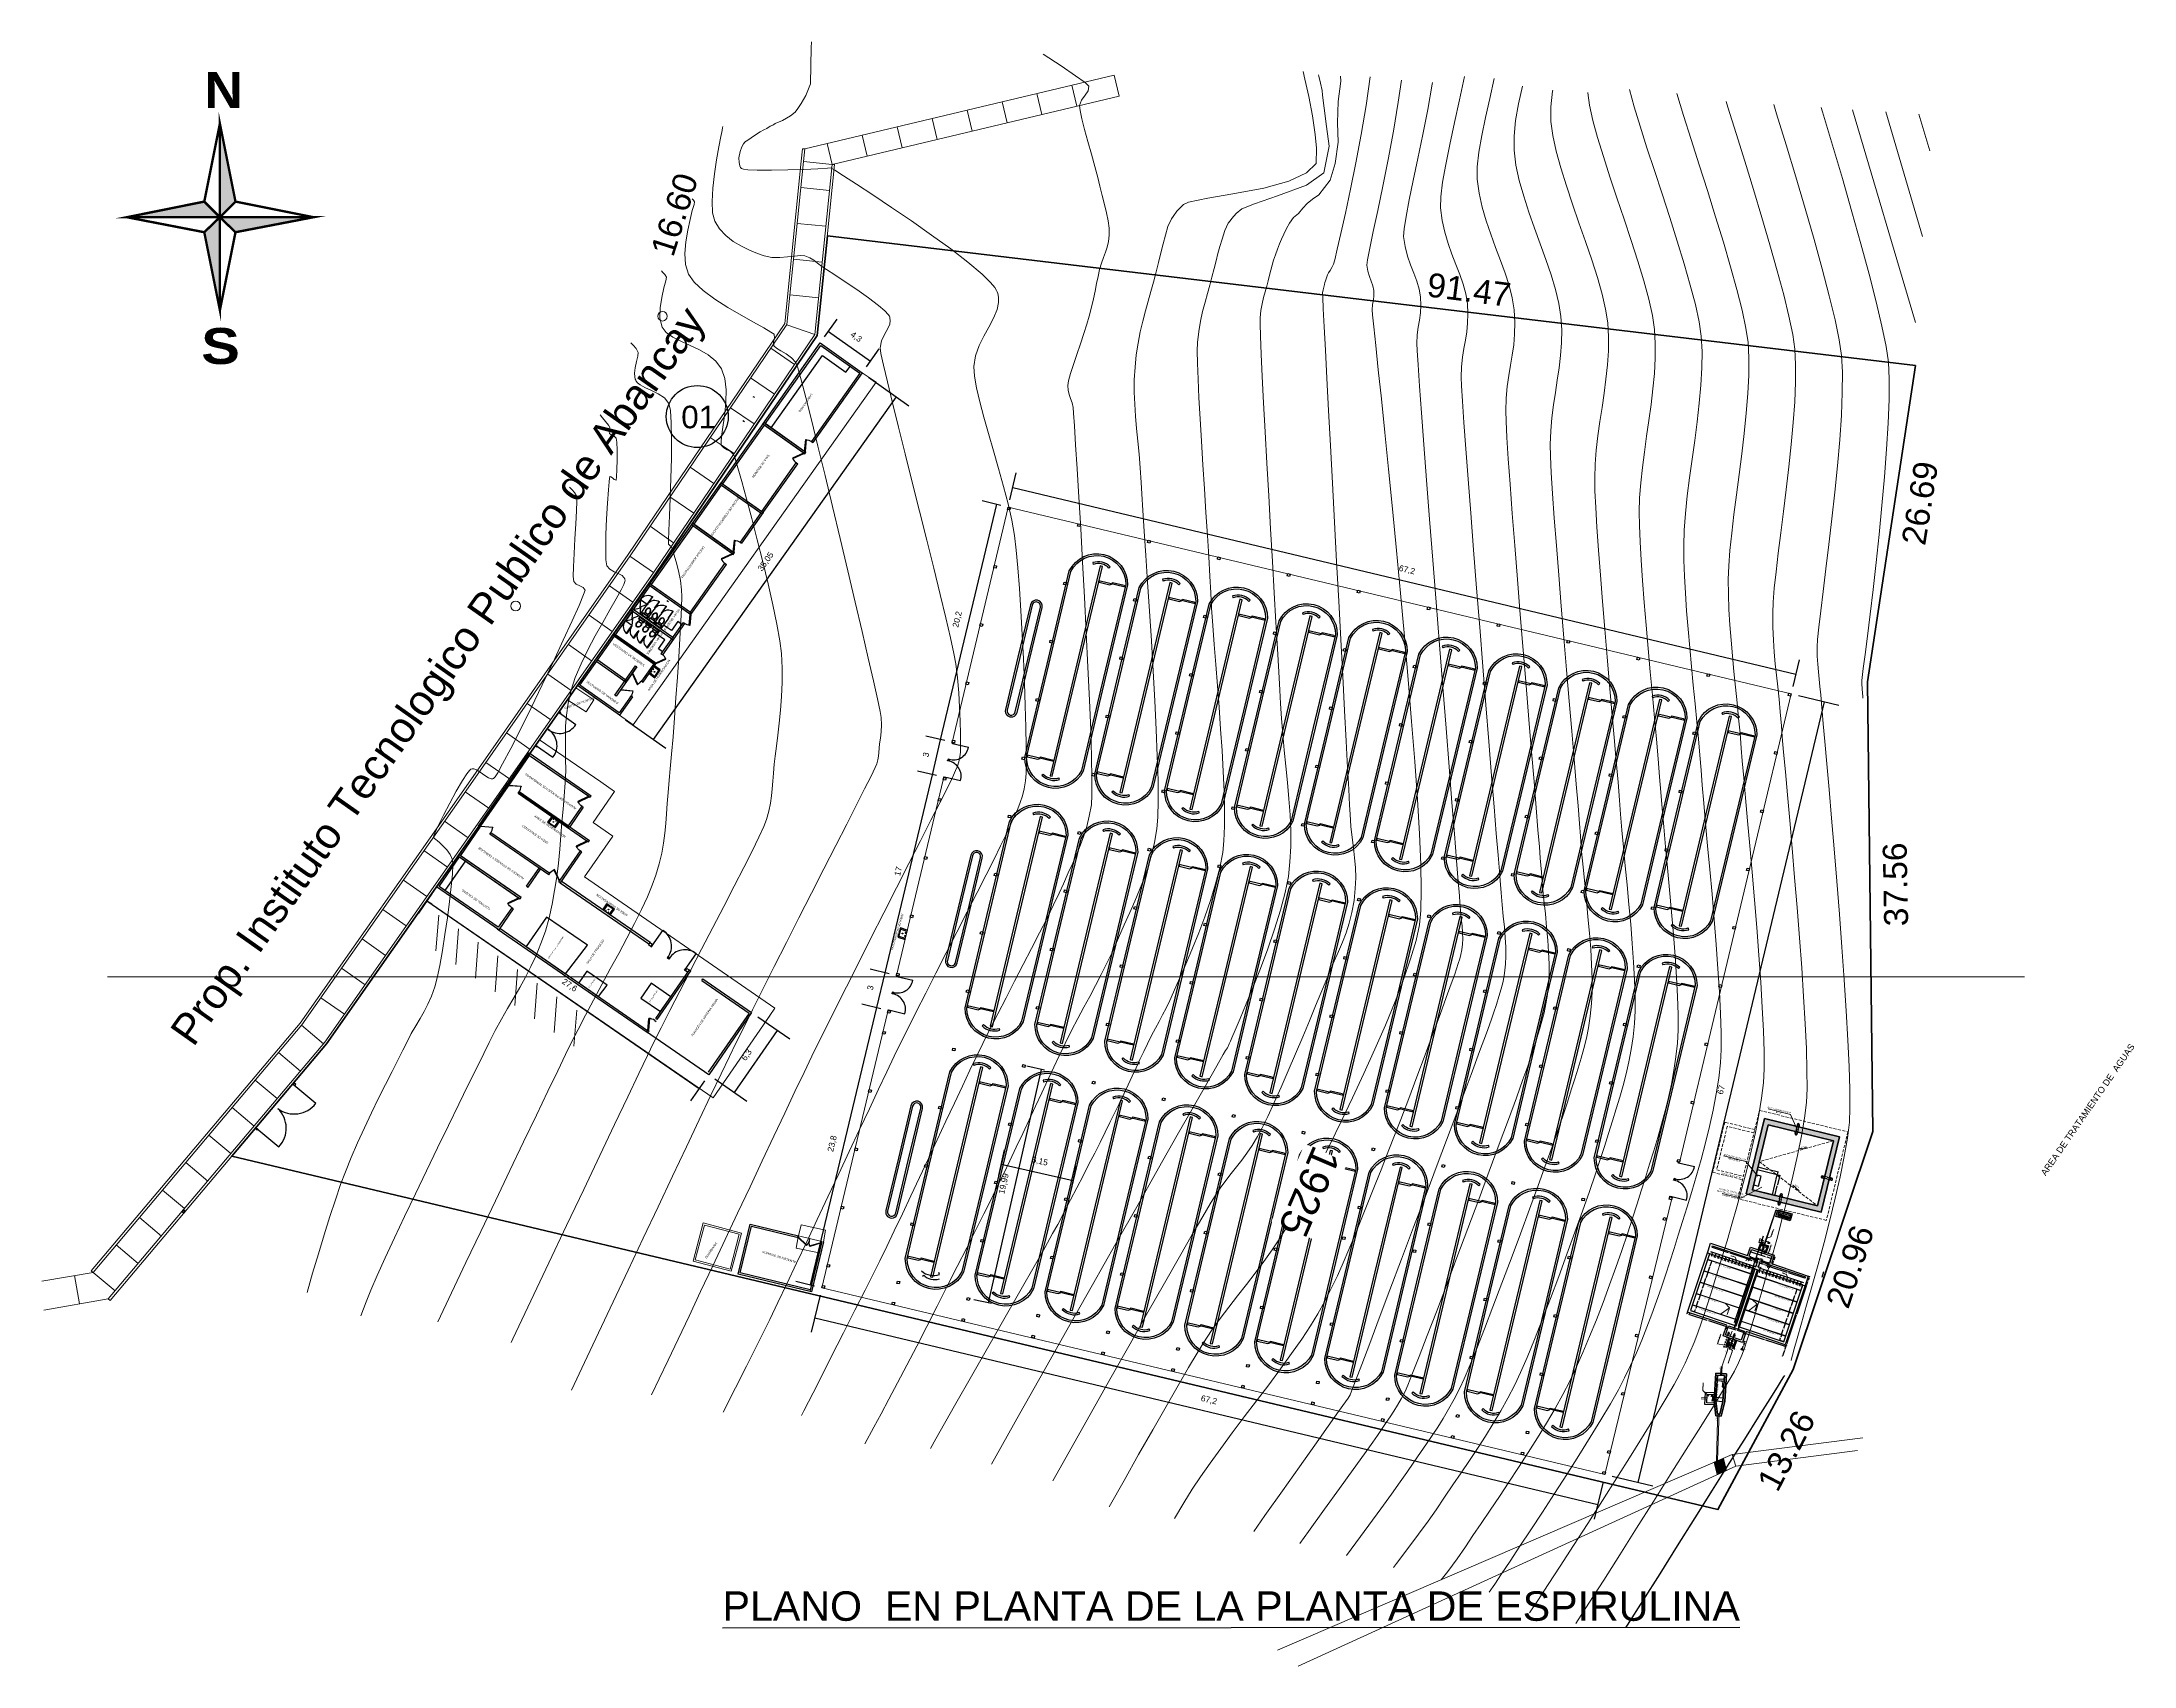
# Model space of a CAD drawing. Header units: metres. Extents: x 2572 to 5235, y 1556 to 2684.
# Drawn here: x 2818.1 to 2992.7, y 2254.4 to 2390 of the extents above; entities that cross this region are included whole.
import ezdxf
from ezdxf.enums import TextEntityAlignment as Align

# ---------------------------------------------------------------- set-up
doc = ezdxf.new("R2010")
doc.units = ezdxf.units.M
for name, pattern in [('ACAD_ISO02W100', [15, 12, -3]), ('DASHDOT', [25.4, 12.7, -6.35, 0, -6.35]), ('DASHDOTX2', [50.8, 25.4, -12.7, 0, -12.7]), ('DASHED2', [0.375, 0.25, -0.125]), ('HIDDEN2', [4.7625, 3.175, -1.5875])]:
    doc.linetypes.add(name, pattern=pattern)
for name, color, linetype, lineweight in [('0-CONCRETO 0.30mm', 146, 'Continuous', 30), ('0-COTAS', 7, 'Continuous', 5), ('0-LINEA01 0.00mm', 1, 'Continuous', 0), ('0-LINEA1 0.00mm', 1, 'Continuous', 0), ('0-LINEA2 0.25mm', 6, 'Continuous', 25), ('0-SOMBREADO', 252, 'Continuous', 0), ('0-TAPA METAL 0.15mm', 207, 'Continuous', 5), ('0-TEXTO 0.00mm', 7, 'Continuous', 5), ('0-TEXTO-0.05mm', 7, 'Continuous', 5), ('0-TUBERIA 0.00mm', 140, 'Continuous', 0), ('0-TUBERIAS 0.13mm', 140, 'Continuous', 13), ('0_Linea 02', 250, 'Continuous', 0), ('0_Proyecciones', 251, 'DASHED2', 0), ('0_Texto', 7, 'Continuous', 0), ('ACERO LONG', 211, 'Continuous', 35), ('Calles_Proy(0.015)', 151, 'ACAD_ISO02W100', 15), ('Cimientos', 1, 'Continuous', 50), ('COORD', 7, 'Continuous', 0), ('Del Rotulo', 7, 'Continuous', 5), ('EICers.Inodoros', 190, 'Continuous', 0), ('linea de piso', 140, 'Continuous', 13), ('PLUMA_0.05', 7, 'Continuous', 5), ('PLUMA_0.13', 6, 'Continuous', 35), ('PLUMA_0.15', 5, 'Continuous', 15), ('PLUMA_0.20', 3, 'Continuous', 20), ('PLUMA_0.25', 2, 'Continuous', 25), ('PLUMA_0.60', 1, 'Continuous', 60), ('ROTULO', 7, 'Continuous', 18), ('Structural - Grid_Pen_No__15', 214, 'Continuous', 25), ('TEXTO', 7, 'Continuous', 5), ('TEXTOS 02', 241, 'Continuous', 20), ('tuberia-agua', 132, 'DASHDOT', 25), ('vanos', 145, 'Continuous', 9), ('VIGAS DE LOSA1', 190, 'Continuous', 9)]:
    doc.layers.add(name, color=color, linetype=linetype, lineweight=lineweight)
for name, color, linetype, lineweight, true_color in [('0_Concreto', 7, 'Continuous', 35, 0x3d3d3d), ('0_Cotas', 7, 'Continuous', 0, 0x2e2e2e), ('0_Hach Concreto', 7, 'Continuous', 0, 0x3d3d3d), ('0_Llamados', 7, 'Continuous', 0, 0x2b2b2b), ('0_Tuberia', 7, 'Continuous', 25, 0x0e4267), ('2D Drafting - General_Pen_No__102', 7, 'Continuous', 13, 0xcccccc), ('C-TOPO-MINR-N', 7, 'Continuous', 0, 0x346a34)]:
    doc.layers.add(name, color=color, linetype=linetype, lineweight=lineweight, true_color=true_color)
for name, color, linetype in [('C-TOPO-MAJR', 9, 'Continuous'), ('graf-02', 4, 'Continuous'), ('GRILLA', 7, 'Continuous'), ('SOMBREADO', 7, 'Continuous')]:
    doc.layers.add(name, color=color, linetype=linetype)
doc.styles.add('2mm', font='verdana.ttf', dxfattribs={"height": 8})
doc.styles.add('arial', font='arial.ttf')
doc.styles.add('CCO', font='')
doc.styles.add('OA-CDC', font='arial.ttf', dxfattribs={"height": 0.04})
doc.styles.get("Standard").update_dxf_attribs({"font": 'arial.ttf'})
doc.styles.add('T_COT_20', font='swisse.ttf', dxfattribs={"height": 0.025})
doc.styles.add('WMF-Arial0', font='arialbd.ttf')
doc.styles.get('CCO').set_extended_font_data('Arial Black')
doc.dimstyles.new('Dimensiones', dxfattribs={"dimtxt": 0.025, "dimasz": 0.015, "dimexe": 0.01, "dimexo": 0.04, "dimgap": 0.025, "dimtad": 0, "dimtih": 1, "dimtoh": 1, "dimzin": 0, "dimdsep": 46, "dimtxsty": 'arial', "dimblk": 'OBLIQUE', "dimcen": 2.5, "dimdle": 0.03, "dimclrd": 256, "dimclre": 256, "dimclrt": 256, "dimadec": 0, "dimazin": 0, "dimtfac": 1, "dimtmove": 0, "dimatfit": 1, "dimldrblk": 'ARCHTICK', "dimfxl": 1, "dimtolj": 1, "dimtzin": 0, "dimarcsym": 0})
doc.dimstyles.new('ESC 1 en 100', dxfattribs={"dimtxt": 0.05, "dimasz": 0.02, "dimexe": 0.01, "dimexo": 0.03, "dimgap": 0.01, "dimtad": 0, "dimtih": 1, "dimtoh": 1, "dimzin": 0, "dimdsep": 46, "dimtxsty": 'WMF-Arial0', "dimblk": 'DOT', "dimcen": 2.5, "dimdle": 0.03, "dimclrd": 256, "dimclre": 256, "dimclrt": 256, "dimazin": 0, "dimtfac": 1, "dimtmove": 0, "dimatfit": 1, "dimldrblk": 'DOT', "dimfxl": 0.04, "dimtolj": 1, "dimtzin": 0, "dimarcsym": 0})
doc.dimstyles.new('ISO-25', dxfattribs={"dimtxt": 0.5, "dimasz": 2.4995, "dimexe": 1.25, "dimexo": 0.625, "dimtad": 1, "dimtxsty": 'Standard', "dimblk": 'NONE', "dimblk2": 'NONE', "dimcen": 2.5, "dimadec": 0, "dimazin": 0, "dimtfac": 1, "dimtmove": 0, "dimatfit": 3, "dimfxl": 1, "dimarcsym": 0})

# ---------------------------------------------------------------- blocks, each defined once
blk = doc.blocks.new('*U24')
for p, q in [((0, 0), (0, -5)), ((40, 0), (40, -5))]:
    blk.add_line(p, q)
blk.add_lwpolyline([(0, 0), (34.6, 20), (35.5, 18.5), (0.9, -1.5)], close=True)
blk.add_arc((0, 0), 40, 0, 30)
blk = doc.blocks.new('*U16')
for p, q in [((-8, 4), (-14, 6)), ((-14, -4), (-14, 4)), ((-9.5, 7), (-9.5, 10)), ((-9.5, 10), (-8.5, 10)), ((-8, 7), (-9.5, 7)), ((-8.5, 10), (-8.5, 8)), ((-8.5, 8), (-8, 8)), ((-8, -4), (-14, -6)), ((-6, -9.5), (-2, -9.5))]:
    blk.add_line(p, q)
blk.add_lwpolyline([(-8, -10.5), (0, -10.5), (0, 10.5), (-8, 10.5)], close=True)
for points in [[(-7, 8.5), (-7, -8.5)], [(-2, 9.5), (-6, 9.5)], [(-1, -8.5), (-1, 8.5)]]:
    blk.add_lwpolyline(points)
for centre, radius, start, end in [((-29, -0.1), 4, 164.96807, 195.24701), ((-21.6, -3.6), 12.2, 51.57665, 158.07897), ((-27.9, -0.1), 4, 155.83936, 204.37571), ((-21.8, -4.2), 11.3, 46.47526, 149.05436), ((-6.1, 8.6), 0.884, 81.97744, 188.23764), ((-1.9, 8.6), 0.884, 351.97744, 98.23764), ((-21.6, 3.5), 12.2, 202.13597, 308.63825), ((-21.8, 4.2), 11.3, 211.16055, 313.73963), ((-6.1, -8.6), 0.884, 171.97744, 278.23764), ((-1.9, -8.6), 0.884, 261.97744, 8.23764)]:
    blk.add_arc(centre, radius, start, end)
blk = doc.blocks.new('*U17')
for p, q in [((0, 0), (0, -100)), ((700, 0), (700, -100))]:
    blk.add_line(p, q)
blk.add_lwpolyline([(0, 0), (0, 700), (43.75, 700), (43.75, 0)], close=True)
blk.add_arc((0, 0), 700, 0, 90)
blk = doc.blocks.new('*U21')
for p, q in [((0, 0), (0, 100)), ((900, 0), (900, 100))]:
    blk.add_line(p, q)
blk.add_lwpolyline([(0, 0), (779, -450), (801, -412), (22, 38)], close=True)
blk.add_arc((0, 0), 900, 330, 0)
blk = doc.blocks.new('*U22')
for p, q in [((0, 0), (0, 100)), ((1000, 0), (1000, 100))]:
    blk.add_line(p, q)
blk.add_lwpolyline([(0, 0), (866, -500), (888, -462), (22, 38)], close=True)
blk.add_arc((0, 0), 1000, 330, 0)
blk = doc.blocks.new('*U23')
for p, q in [((0, 0), (0, 5)), ((40, 0), (40, 5))]:
    blk.add_line(p, q)
blk.add_lwpolyline([(0, 0), (34.6, -20), (35.5, -18.5), (0.9, 1.5)], close=True)
blk.add_arc((0, 0), 40, 330, 0)
blk = doc.blocks.new('_Dot')
at = {"layer": 'graf-02', "color": 0, "lineweight": -2}
blk.add_line((-0.5, 0), (-1, 0), dxfattribs=at)
at = {"layer": 'graf-02', "color": 0, "const_width": 0.5}
blk.add_lwpolyline([(-0.25, 0, 1), (0.25, 0, 1)], format="xyb", close=True, dxfattribs=at)
blk = doc.blocks.new('*D120')
at = {"layer": '0-COTAS', "lineweight": -2, "transparency": 16777216}
for p, q in [((2962.49, 2288.03), (2962.58, 2288)), ((2962.58, 2288.02), (2962.65, 2288.25)), ((2962.68, 2288.6), (2962.77, 2288.57)), ((2962.75, 2288.55), (2962.68, 2288.32))]:
    blk.add_line(p, q, dxfattribs=at)
at = {"layer": 'Defpoints', "color": 0, "transparency": 16777216}
for p in [(2962.46, 2288.04), (2962.65, 2288.61), (2962.76, 2288.57)]:
    blk.add_point(p, dxfattribs=at)
at = {"layer": '0-COTAS', "lineweight": -2, "transparency": 16777216, "xscale": 0.02, "yscale": 0.02, "zscale": 0.02}
for p, rotation in [((2962.57, 2288), 251.4655209335111), ((2962.76, 2288.57), 71.4655209335111)]:
    blk.add_blockref('_Dot', p, dxfattribs=dict(at, rotation=rotation))
at = {"layer": '0-COTAS', "transparency": 16777216, "insert": (2962.67, 2288.28), "char_height": 0.05, "attachment_point": 5, "style": 'WMF-Arial0'}
blk.add_mtext('\\A1;0.60', dxfattribs=at)
blk = doc.blocks.new('*D108')
at = {"layer": '0-COTAS', "lineweight": -2, "transparency": 16777216}
for p, q in [((2962.18, 2289.84), (2962.16, 2289.84)), ((2962.18, 2289.72), (2962.22, 2289.84)), ((2962.2, 2289.83), (2962.18, 2289.84)), ((2962.31, 2289.79), (2962.22, 2289.83)), ((2962.28, 2289.69), (2962.31, 2289.8)), ((2962.33, 2289.79), (2962.35, 2289.78))]:
    blk.add_line(p, q, dxfattribs=at)
at = {"layer": 'Defpoints', "color": 0, "transparency": 16777216}
for p in [(2962.22, 2289.83), (2962.17, 2289.7), (2962.27, 2289.66)]:
    blk.add_point(p, dxfattribs=at)
at = {"layer": '0-COTAS', "lineweight": -2, "transparency": 16777216, "xscale": 0.02, "yscale": 0.02, "zscale": 0.02}
for p, rotation in [((2962.22, 2289.83), 341.4655210010613), ((2962.31, 2289.79), 161.4655210010614)]:
    blk.add_blockref('_Dot', p, dxfattribs=dict(at, rotation=rotation))
at = {"layer": '0-COTAS', "transparency": 16777216, "insert": (2962.08, 2289.84), "char_height": 0.05, "attachment_point": 5, "style": 'WMF-Arial0'}
blk.add_mtext('\\A1;0.10', dxfattribs=at)
blk = doc.blocks.new('*D109')
at = {"layer": '0-COTAS', "lineweight": -2, "transparency": 16777216}
for p, q in [((2961.72, 2289.91), (2961.75, 2289.99)), ((2961.76, 2289.98), (2961.82, 2289.96)), ((2962.2, 2289.83), (2961.97, 2289.91)), ((2962.18, 2289.72), (2962.22, 2289.84))]:
    blk.add_line(p, q, dxfattribs=at)
at = {"layer": 'Defpoints', "color": 0, "transparency": 16777216}
for p in [(2961.71, 2289.88), (2961.74, 2289.99), (2962.17, 2289.7)]:
    blk.add_point(p, dxfattribs=at)
at = {"layer": '0-COTAS', "lineweight": -2, "transparency": 16777216, "xscale": 0.02, "yscale": 0.02, "zscale": 0.02}
for p, rotation in [((2961.74, 2289.99), 161.4655210010614), ((2962.22, 2289.83), 341.4655210010613)]:
    blk.add_blockref('_Dot', p, dxfattribs=dict(at, rotation=rotation))
at = {"layer": '0-COTAS', "transparency": 16777216, "insert": (2961.89, 2289.94), "char_height": 0.05, "attachment_point": 5, "style": 'WMF-Arial0'}
blk.add_mtext('\\A1;0.50', dxfattribs=at)
blk = doc.blocks.new('*D110')
at = {"layer": '0-COTAS', "lineweight": -2, "transparency": 16777216}
for p, q in [((2961.63, 2290.02), (2961.61, 2290.03)), ((2961.62, 2289.94), (2961.65, 2290.03)), ((2961.74, 2289.99), (2961.65, 2290.02)), ((2961.74, 2289.99), (2961.65, 2290.02)), ((2961.7, 2290), (2961.72, 2290.06)), ((2961.72, 2290.06), (2961.74, 2290.06)), ((2961.72, 2289.91), (2961.75, 2289.99)), ((2961.76, 2289.98), (2961.78, 2289.97))]:
    blk.add_line(p, q, dxfattribs=at)
at = {"layer": 'Defpoints', "color": 0, "transparency": 16777216}
for p in [(2961.61, 2289.91), (2961.65, 2290.02), (2961.71, 2289.88)]:
    blk.add_point(p, dxfattribs=at)
at = {"layer": '0-COTAS', "lineweight": -2, "transparency": 16777216, "xscale": 0.02, "yscale": 0.02, "zscale": 0.02}
for p, rotation in [((2961.65, 2290.02), 341.4655210010613), ((2961.74, 2289.99), 161.4655210010614)]:
    blk.add_blockref('_Dot', p, dxfattribs=dict(at, rotation=rotation))
at = {"layer": '0-COTAS', "transparency": 16777216, "insert": (2961.81, 2290.06), "char_height": 0.05, "attachment_point": 5, "style": 'WMF-Arial0'}
blk.add_mtext('\\A1;0.10', dxfattribs=at)
blk = doc.blocks.new('*D121')
at = {"layer": '0-COTAS', "lineweight": -2, "transparency": 16777216}
for p, q in [((2961.46, 2288.1), (2961.44, 2288.1)), ((2961.5, 2288.17), (2961.47, 2288.08)), ((2961.48, 2288.09), (2961.62, 2288.04)), ((2961.64, 2288.12), (2961.62, 2288.03)), ((2961.64, 2288.04), (2961.66, 2288.03)), ((2961.66, 2288.03), (2961.68, 2288.03))]:
    blk.add_line(p, q, dxfattribs=at)
at = {"layer": 'Defpoints', "color": 0, "transparency": 16777216}
for p in [(2961.51, 2288.2), (2961.62, 2288.04), (2961.65, 2288.15)]:
    blk.add_point(p, dxfattribs=at)
at = {"layer": '0-COTAS', "lineweight": -2, "transparency": 16777216, "xscale": 0.02, "yscale": 0.02, "zscale": 0.02}
for p, rotation in [((2961.48, 2288.09), 341.4655210010613), ((2961.62, 2288.04), 161.4655210010614)]:
    blk.add_blockref('_Dot', p, dxfattribs=dict(at, rotation=rotation))
at = {"layer": '0-COTAS', "transparency": 16777216, "insert": (2961.75, 2288.03), "char_height": 0.05, "attachment_point": 5, "style": 'WMF-Arial0'}
blk.add_mtext('\\A1;0.15', dxfattribs=at)
blk = doc.blocks.new('*D122')
at = {"layer": '0-COTAS', "lineweight": -2, "transparency": 16777216}
for p, q in [((2961.64, 2288.12), (2961.62, 2288.03)), ((2961.64, 2288.04), (2961.78, 2287.99)), ((2962.07, 2287.89), (2961.93, 2287.94)), ((2962.12, 2287.96), (2962.09, 2287.87))]:
    blk.add_line(p, q, dxfattribs=at)
at = {"layer": 'Defpoints', "color": 0, "transparency": 16777216}
for p in [(2961.65, 2288.15), (2962.09, 2287.88), (2962.13, 2287.99)]:
    blk.add_point(p, dxfattribs=at)
at = {"layer": '0-COTAS', "lineweight": -2, "transparency": 16777216, "xscale": 0.02, "yscale": 0.02, "zscale": 0.02}
for p, rotation in [((2961.62, 2288.04), 161.4655210010614), ((2962.09, 2287.88), 341.4655210010613)]:
    blk.add_blockref('_Dot', p, dxfattribs=dict(at, rotation=rotation))
at = {"layer": '0-COTAS', "transparency": 16777216, "insert": (2961.86, 2287.96), "char_height": 0.05, "attachment_point": 5, "style": 'WMF-Arial0'}
blk.add_mtext('\\A1;0.50', dxfattribs=at)
blk = doc.blocks.new('*D123')
at = {"layer": '0-COTAS', "lineweight": -2, "transparency": 16777216}
for p, q in [((2962.07, 2287.89), (2962.05, 2287.9)), ((2962.12, 2287.96), (2962.09, 2287.87)), ((2962.09, 2287.88), (2962.23, 2287.83)), ((2962.09, 2287.88), (2962.23, 2287.83)), ((2962.13, 2287.75), (2962.11, 2287.75)), ((2962.16, 2287.86), (2962.13, 2287.75)), ((2962.26, 2287.91), (2962.23, 2287.83)), ((2962.25, 2287.83), (2962.27, 2287.82))]:
    blk.add_line(p, q, dxfattribs=at)
at = {"layer": 'Defpoints', "color": 0, "transparency": 16777216}
for p in [(2962.13, 2287.99), (2962.23, 2287.83), (2962.27, 2287.94)]:
    blk.add_point(p, dxfattribs=at)
at = {"layer": '0-COTAS', "lineweight": -2, "transparency": 16777216, "xscale": 0.02, "yscale": 0.02, "zscale": 0.02}
for p, rotation in [((2962.09, 2287.88), 341.4655210010613), ((2962.23, 2287.83), 161.4655210010614)]:
    blk.add_blockref('_Dot', p, dxfattribs=dict(at, rotation=rotation))
at = {"layer": '0-COTAS', "transparency": 16777216, "insert": (2962.03, 2287.75), "char_height": 0.05, "attachment_point": 5, "style": 'WMF-Arial0'}
blk.add_mtext('\\A1;0.15', dxfattribs=at)
blk = doc.blocks.new('*D111')
at = {"layer": '0-COTAS', "lineweight": -2, "transparency": 16777216}
for p, q in [((2962.22, 2287.84), (2962.2, 2287.85)), ((2962.26, 2287.91), (2962.23, 2287.83)), ((2962.23, 2287.83), (2962.38, 2287.79)), ((2962.23, 2287.83), (2962.38, 2287.79)), ((2962.27, 2287.7), (2962.25, 2287.7)), ((2962.31, 2287.81), (2962.27, 2287.7)), ((2962.4, 2287.87), (2962.37, 2287.78)), ((2962.4, 2287.78), (2962.41, 2287.77))]:
    blk.add_line(p, q, dxfattribs=at)
at = {"layer": 'Defpoints', "color": 0, "transparency": 16777216}
for p in [(2962.27, 2287.94), (2962.38, 2287.79), (2962.41, 2287.89)]:
    blk.add_point(p, dxfattribs=at)
at = {"layer": '0-COTAS', "lineweight": -2, "transparency": 16777216, "xscale": 0.02, "yscale": 0.02, "zscale": 0.02}
for p, rotation in [((2962.23, 2287.83), 341.4655210010613), ((2962.38, 2287.79), 161.4655210010614)]:
    blk.add_blockref('_Dot', p, dxfattribs=dict(at, rotation=rotation))
at = {"layer": '0-COTAS', "transparency": 16777216, "insert": (2962.17, 2287.7), "char_height": 0.05, "attachment_point": 5, "style": 'WMF-Arial0'}
blk.add_mtext('\\A1;0.15', dxfattribs=at)
blk = doc.blocks.new('*D112')
at = {"layer": '0-COTAS', "lineweight": -2, "transparency": 16777216}
for p, q in [((2962.4, 2287.87), (2962.37, 2287.78)), ((2962.4, 2287.78), (2963.75, 2287.33)), ((2965.25, 2286.82), (2963.9, 2287.28)), ((2965.3, 2286.9), (2965.27, 2286.81))]:
    blk.add_line(p, q, dxfattribs=at)
at = {"layer": 'Defpoints', "color": 0, "transparency": 16777216}
for p in [(2962.41, 2287.89), (2965.27, 2286.82), (2965.3, 2286.93)]:
    blk.add_point(p, dxfattribs=at)
at = {"layer": '0-COTAS', "lineweight": -2, "transparency": 16777216, "xscale": 0.02, "yscale": 0.02, "zscale": 0.02}
for p, rotation in [((2962.38, 2287.79), 161.4655210010614), ((2965.27, 2286.82), 341.4655210010613)]:
    blk.add_blockref('_Dot', p, dxfattribs=dict(at, rotation=rotation))
at = {"layer": '0-COTAS', "transparency": 16777216, "insert": (2963.82, 2287.3), "char_height": 0.05, "attachment_point": 5, "style": 'WMF-Arial0'}
blk.add_mtext('\\A1;3.05', dxfattribs=at)
blk = doc.blocks.new('*D124')
at = {"layer": '0-COTAS', "lineweight": -2, "transparency": 16777216}
for p, q in [((2961.27, 2288.16), (2961.25, 2288.17)), ((2961.31, 2288.23), (2961.28, 2288.14)), ((2961.29, 2288.15), (2961.31, 2288.15)), ((2961.48, 2288.09), (2961.46, 2288.1)), ((2961.5, 2288.17), (2961.47, 2288.08)), ((2961.5, 2288.08), (2961.51, 2288.08))]:
    blk.add_line(p, q, dxfattribs=at)
at = {"layer": 'Defpoints', "color": 0, "transparency": 16777216}
for p in [(2961.29, 2288.15), (2961.32, 2288.26), (2961.51, 2288.2)]:
    blk.add_point(p, dxfattribs=at)
at = {"layer": '0-COTAS', "lineweight": -2, "transparency": 16777216, "xscale": 0.02, "yscale": 0.02, "zscale": 0.02}
for p, rotation in [((2961.29, 2288.15), 341.4655210010613), ((2961.48, 2288.09), 161.4655210010614)]:
    blk.add_blockref('_Dot', p, dxfattribs=dict(at, rotation=rotation))
at = {"layer": '0-COTAS', "transparency": 16777216, "insert": (2961.38, 2288.12), "char_height": 0.05, "attachment_point": 5, "style": 'WMF-Arial0'}
blk.add_mtext('\\A1;0.20', dxfattribs=at)
blk = doc.blocks.new('*D125')
at = {"layer": '0-COTAS', "lineweight": -2, "transparency": 16777216}
for p, q in [((2961.13, 2288.21), (2961.11, 2288.21)), ((2961.17, 2288.28), (2961.14, 2288.19)), ((2961.29, 2288.15), (2961.14, 2288.2)), ((2961.29, 2288.15), (2961.14, 2288.2)), ((2961.18, 2288.07), (2961.16, 2288.07)), ((2961.22, 2288.18), (2961.18, 2288.07)), ((2961.31, 2288.23), (2961.28, 2288.14)), ((2961.31, 2288.15), (2961.32, 2288.14))]:
    blk.add_line(p, q, dxfattribs=at)
at = {"layer": 'Defpoints', "color": 0, "transparency": 16777216}
for p in [(2961.14, 2288.2), (2961.18, 2288.31), (2961.32, 2288.26)]:
    blk.add_point(p, dxfattribs=at)
at = {"layer": '0-COTAS', "lineweight": -2, "transparency": 16777216, "xscale": 0.02, "yscale": 0.02, "zscale": 0.02}
for p, rotation in [((2961.14, 2288.2), 341.4655210010613), ((2961.29, 2288.15), 161.4655210010614)]:
    blk.add_blockref('_Dot', p, dxfattribs=dict(at, rotation=rotation))
at = {"layer": '0-COTAS', "transparency": 16777216, "insert": (2961.08, 2288.07), "char_height": 0.05, "attachment_point": 5, "style": 'WMF-Arial0'}
blk.add_mtext('\\A1;0.15', dxfattribs=at)
blk = doc.blocks.new('*D126')
at = {"layer": '0-COTAS', "lineweight": -2, "transparency": 16777216}
for p, q in [((2960.7, 2288.44), (2960.67, 2288.35)), ((2960.69, 2288.35), (2960.83, 2288.31)), ((2961.13, 2288.21), (2960.98, 2288.25)), ((2961.17, 2288.28), (2961.14, 2288.19))]:
    blk.add_line(p, q, dxfattribs=at)
at = {"layer": 'Defpoints', "color": 0, "transparency": 16777216}
for p in [(2960.67, 2288.36), (2960.71, 2288.47), (2961.18, 2288.31)]:
    blk.add_point(p, dxfattribs=at)
at = {"layer": '0-COTAS', "lineweight": -2, "transparency": 16777216, "xscale": 0.02, "yscale": 0.02, "zscale": 0.02}
for p, rotation in [((2960.67, 2288.36), 161.4655210010614), ((2961.14, 2288.2), 341.4655210010613)]:
    blk.add_blockref('_Dot', p, dxfattribs=dict(at, rotation=rotation))
at = {"layer": '0-COTAS', "transparency": 16777216, "insert": (2960.91, 2288.28), "char_height": 0.05, "attachment_point": 5, "style": 'WMF-Arial0'}
blk.add_mtext('\\A1;0.50', dxfattribs=at)
blk = doc.blocks.new('*D127')
at = {"layer": '0-COTAS', "lineweight": -2, "transparency": 16777216}
for p, q in [((2960.51, 2288.41), (2960.49, 2288.42)), ((2960.55, 2288.49), (2960.52, 2288.4)), ((2960.67, 2288.36), (2960.53, 2288.41)), ((2960.67, 2288.36), (2960.53, 2288.41)), ((2960.56, 2288.27), (2960.54, 2288.27)), ((2960.6, 2288.38), (2960.56, 2288.27)), ((2960.7, 2288.44), (2960.67, 2288.35)), ((2960.69, 2288.35), (2960.71, 2288.35))]:
    blk.add_line(p, q, dxfattribs=at)
at = {"layer": 'Defpoints', "color": 0, "transparency": 16777216}
for p in [(2960.53, 2288.41), (2960.56, 2288.51), (2960.71, 2288.47)]:
    blk.add_point(p, dxfattribs=at)
at = {"layer": '0-COTAS', "lineweight": -2, "transparency": 16777216, "xscale": 0.02, "yscale": 0.02, "zscale": 0.02}
for p, rotation in [((2960.53, 2288.41), 341.4655210010613), ((2960.67, 2288.36), 161.4655210010614)]:
    blk.add_blockref('_Dot', p, dxfattribs=dict(at, rotation=rotation))
at = {"layer": '0-COTAS', "transparency": 16777216, "insert": (2960.47, 2288.27), "char_height": 0.05, "attachment_point": 5, "style": 'WMF-Arial0'}
blk.add_mtext('\\A1;0.15', dxfattribs=at)
blk = doc.blocks.new('*D113')
at = {"layer": '0-COTAS', "lineweight": -2, "transparency": 16777216}
for p, q in [((2960.37, 2288.46), (2960.35, 2288.47)), ((2960.41, 2288.53), (2960.38, 2288.45)), ((2960.53, 2288.41), (2960.39, 2288.45)), ((2960.53, 2288.41), (2960.39, 2288.45)), ((2960.42, 2288.32), (2960.4, 2288.32)), ((2960.46, 2288.43), (2960.42, 2288.32)), ((2960.55, 2288.49), (2960.52, 2288.4)), ((2960.55, 2288.4), (2960.57, 2288.39))]:
    blk.add_line(p, q, dxfattribs=at)
at = {"layer": 'Defpoints', "color": 0, "transparency": 16777216}
for p in [(2960.39, 2288.45), (2960.42, 2288.56), (2960.56, 2288.51)]:
    blk.add_point(p, dxfattribs=at)
at = {"layer": '0-COTAS', "lineweight": -2, "transparency": 16777216, "xscale": 0.02, "yscale": 0.02, "zscale": 0.02}
for p, rotation in [((2960.39, 2288.45), 341.4655210010613), ((2960.53, 2288.41), 161.4655210010614)]:
    blk.add_blockref('_Dot', p, dxfattribs=dict(at, rotation=rotation))
at = {"layer": '0-COTAS', "transparency": 16777216, "insert": (2960.32, 2288.32), "char_height": 0.05, "attachment_point": 5, "style": 'WMF-Arial0'}
blk.add_mtext('\\A1;0.15', dxfattribs=at)
blk = doc.blocks.new('*D114')
at = {"layer": '0-COTAS', "lineweight": -2, "transparency": 16777216}
for p, q in [((2957.52, 2289.5), (2957.49, 2289.41)), ((2957.51, 2289.42), (2958.86, 2288.96)), ((2960.37, 2288.46), (2959.02, 2288.91)), ((2960.41, 2288.53), (2960.38, 2288.45))]:
    blk.add_line(p, q, dxfattribs=at)
at = {"layer": 'Defpoints', "color": 0, "transparency": 16777216}
for p in [(2957.49, 2289.42), (2957.53, 2289.53), (2960.42, 2288.56)]:
    blk.add_point(p, dxfattribs=at)
at = {"layer": '0-COTAS', "lineweight": -2, "transparency": 16777216, "xscale": 0.02, "yscale": 0.02, "zscale": 0.02}
for p, rotation in [((2957.49, 2289.42), 161.4655210010614), ((2960.39, 2288.45), 341.4655210010613)]:
    blk.add_blockref('_Dot', p, dxfattribs=dict(at, rotation=rotation))
at = {"layer": '0-COTAS', "transparency": 16777216, "insert": (2958.94, 2288.94), "char_height": 0.05, "attachment_point": 5, "style": 'WMF-Arial0'}
blk.add_mtext('\\A1;3.05', dxfattribs=at)
blk = doc.blocks.new('*D128')
at = {"layer": '0-COTAS', "lineweight": -2, "transparency": 16777216}
for p, q in [((2961.24, 2288.48), (2961.26, 2288.55)), ((2961.28, 2288.53), (2961.42, 2288.48)), ((2961.71, 2288.39), (2961.57, 2288.43)), ((2961.71, 2288.32), (2961.74, 2288.39))]:
    blk.add_line(p, q, dxfattribs=at)
at = {"layer": 'Defpoints', "color": 0, "transparency": 16777216}
for p in [(2961.23, 2288.45), (2961.26, 2288.54), (2961.7, 2288.29)]:
    blk.add_point(p, dxfattribs=at)
at = {"layer": '0-COTAS', "lineweight": -2, "transparency": 16777216, "xscale": 0.02, "yscale": 0.02, "zscale": 0.02}
for p, rotation in [((2961.26, 2288.54), 161.4655210010614), ((2961.73, 2288.38), 341.4655210010613)]:
    blk.add_blockref('_Dot', p, dxfattribs=dict(at, rotation=rotation))
at = {"layer": '0-COTAS', "transparency": 16777216, "insert": (2961.5, 2288.46), "char_height": 0.05, "attachment_point": 5, "style": 'WMF-Arial0'}
blk.add_mtext('\\A1;0.50', dxfattribs=at)
blk = doc.blocks.new('*D129')
at = {"layer": '0-COTAS', "lineweight": -2, "transparency": 16777216}
for p, q in [((2960.79, 2289.2), (2960.74, 2289.02)), ((2960.76, 2289.03), (2961.95, 2288.63)), ((2962.43, 2288.47), (2962.1, 2288.58)), ((2962.5, 2288.63), (2962.44, 2288.45))]:
    blk.add_line(p, q, dxfattribs=at)
at = {"layer": 'Defpoints', "color": 0, "transparency": 16777216}
for p in [(2960.74, 2289.03), (2960.8, 2289.23), (2962.51, 2288.65)]:
    blk.add_point(p, dxfattribs=at)
at = {"layer": '0-COTAS', "lineweight": -2, "transparency": 16777216, "xscale": 0.02, "yscale": 0.02, "zscale": 0.02}
for p, rotation in [((2960.74, 2289.03), 161.4655210010614), ((2962.44, 2288.46), 341.4655210010613)]:
    blk.add_blockref('_Dot', p, dxfattribs=dict(at, rotation=rotation))
at = {"layer": '0-COTAS', "transparency": 16777216, "insert": (2962.03, 2288.6), "char_height": 0.05, "attachment_point": 5, "style": 'WMF-Arial0'}
blk.add_mtext('\\A1;1.80', dxfattribs=at)
blk = doc.blocks.new('*D130')
at = {"layer": '0-COTAS', "lineweight": -2, "transparency": 16777216}
for p, q in [((2965.36, 2286.38), (2965.44, 2286.35)), ((2965.44, 2286.37), (2965.5, 2286.56)), ((2965.52, 2286.85), (2965.6, 2286.83)), ((2965.59, 2286.81), (2965.53, 2286.63))]:
    blk.add_line(p, q, dxfattribs=at)
at = {"layer": 'Defpoints', "color": 0, "transparency": 16777216}
for p in [(2965.34, 2286.39), (2965.43, 2286.35), (2965.49, 2286.86)]:
    blk.add_point(p, dxfattribs=at)
at = {"layer": '0-COTAS', "lineweight": -2, "transparency": 16777216, "xscale": 0.02, "yscale": 0.02, "zscale": 0.02}
for p, rotation in [((2965.43, 2286.35), 251.4655209335111), ((2965.59, 2286.83), 71.46552093351113)]:
    blk.add_blockref('_Dot', p, dxfattribs=dict(at, rotation=rotation))
at = {"layer": '0-COTAS', "transparency": 16777216, "insert": (2965.51, 2286.59), "char_height": 0.05, "attachment_point": 5, "style": 'WMF-Arial0'}
blk.add_mtext('\\A1;0.50', dxfattribs=at)
blk = doc.blocks.new('*D131')
at = {"layer": '0-COTAS', "lineweight": -2, "transparency": 16777216}
for p, q in [((2965.36, 2286.38), (2965.44, 2286.35)), ((2965.43, 2286.34), (2965.41, 2286.3)), ((2965.3, 2286.19), (2965.38, 2286.16)), ((2965.38, 2286.18), (2965.39, 2286.22))]:
    blk.add_line(p, q, dxfattribs=at)
at = {"layer": 'Defpoints', "color": 0, "transparency": 16777216}
for p in [(2965.34, 2286.39), (2965.27, 2286.2), (2965.37, 2286.16)]:
    blk.add_point(p, dxfattribs=at)
at = {"layer": '0-COTAS', "lineweight": -2, "transparency": 16777216, "xscale": 0.02, "yscale": 0.02, "zscale": 0.02}
for p, rotation in [((2965.43, 2286.35), 71.46552093351113), ((2965.37, 2286.16), 251.4655209335111)]:
    blk.add_blockref('_Dot', p, dxfattribs=dict(at, rotation=rotation))
at = {"layer": '0-COTAS', "transparency": 16777216, "insert": (2965.4, 2286.26), "char_height": 0.05, "attachment_point": 5, "style": 'WMF-Arial0'}
blk.add_mtext('\\A1;0.20', dxfattribs=at)
blk = doc.blocks.new('*D132')
at = {"layer": '0-COTAS', "lineweight": -2, "transparency": 16777216}
for p, q in [((2965.36, 2286.15), (2964.59, 2283.83)), ((2965.3, 2286.19), (2965.38, 2286.16)), ((2963.79, 2281.44), (2964.56, 2283.76)), ((2963.71, 2281.45), (2963.79, 2281.42))]:
    blk.add_line(p, q, dxfattribs=at)
at = {"layer": 'Defpoints', "color": 0, "transparency": 16777216}
for p in [(2965.27, 2286.2), (2963.68, 2281.46), (2963.78, 2281.42)]:
    blk.add_point(p, dxfattribs=at)
at = {"layer": '0-COTAS', "lineweight": -2, "transparency": 16777216, "xscale": 0.02, "yscale": 0.02, "zscale": 0.02}
for p, rotation in [((2965.37, 2286.16), 71.46552093351113), ((2963.78, 2281.42), 251.4655209335111)]:
    blk.add_blockref('_Dot', p, dxfattribs=dict(at, rotation=rotation))
at = {"layer": '0-COTAS', "transparency": 16777216, "insert": (2964.58, 2283.79), "char_height": 0.05, "attachment_point": 5, "style": 'WMF-Arial0'}
blk.add_mtext('\\A1;5.00', dxfattribs=at)
blk = doc.blocks.new('*D133')
at = {"layer": '0-COTAS', "lineweight": -2, "transparency": 16777216}
for p, q in [((2963.65, 2281.26), (2963.73, 2281.23)), ((2963.71, 2281.45), (2963.79, 2281.42)), ((2963.72, 2281.25), (2963.74, 2281.29)), ((2963.77, 2281.41), (2963.76, 2281.37))]:
    blk.add_line(p, q, dxfattribs=at)
at = {"layer": 'Defpoints', "color": 0, "transparency": 16777216}
for p in [(2963.62, 2281.27), (2963.68, 2281.46), (2963.72, 2281.23)]:
    blk.add_point(p, dxfattribs=at)
at = {"layer": '0-COTAS', "lineweight": -2, "transparency": 16777216, "xscale": 0.02, "yscale": 0.02, "zscale": 0.02}
for p, rotation in [((2963.72, 2281.23), 251.4655209335111), ((2963.78, 2281.42), 71.46552093351113)]:
    blk.add_blockref('_Dot', p, dxfattribs=dict(at, rotation=rotation))
at = {"layer": '0-COTAS', "transparency": 16777216, "insert": (2963.75, 2281.33), "char_height": 0.05, "attachment_point": 5, "style": 'WMF-Arial0'}
blk.add_mtext('\\A1;0.20', dxfattribs=at)
blk = doc.blocks.new('*D134')
at = {"layer": '0-COTAS', "lineweight": -2, "transparency": 16777216}
for p, q in [((2965.52, 2286.85), (2965.6, 2286.83)), ((2965.57, 2286.99), (2965.65, 2286.97)), ((2965.6, 2286.85), (2965.6, 2286.86)), ((2965.63, 2286.95), (2965.63, 2286.94))]:
    blk.add_line(p, q, dxfattribs=at)
at = {"layer": 'Defpoints', "color": 0, "transparency": 16777216}
for p in [(2965.49, 2286.86), (2965.54, 2287), (2965.64, 2286.97)]:
    blk.add_point(p, dxfattribs=at)
at = {"layer": '0-COTAS', "lineweight": -2, "transparency": 16777216, "xscale": 0.02, "yscale": 0.02, "zscale": 0.02}
for p, rotation in [((2965.59, 2286.83), 251.4655209335111), ((2965.64, 2286.97), 71.4655209335111)]:
    blk.add_blockref('_Dot', p, dxfattribs=dict(at, rotation=rotation))
at = {"layer": '0-COTAS', "transparency": 16777216, "insert": (2965.62, 2286.9), "char_height": 0.05, "attachment_point": 5, "style": 'WMF-Arial0'}
blk.add_mtext('\\A1;0.15', dxfattribs=at)
blk = doc.blocks.new('*D135')
at = {"layer": '0-COTAS', "lineweight": -2, "transparency": 16777216}
for p, q in [((2964.88, 2286.3), (2964.85, 2286.2)), ((2964.83, 2286.21), (2964.81, 2286.22)), ((2964.85, 2286.2), (2964.87, 2286.2)), ((2965.04, 2286.14), (2965.02, 2286.15)), ((2965.07, 2286.23), (2965.04, 2286.13)), ((2965.06, 2286.13), (2965.08, 2286.13))]:
    blk.add_line(p, q, dxfattribs=at)
at = {"layer": 'Defpoints', "color": 0, "transparency": 16777216}
for p in [(2964.89, 2286.33), (2964.85, 2286.2), (2965.08, 2286.26)]:
    blk.add_point(p, dxfattribs=at)
at = {"layer": '0-COTAS', "lineweight": -2, "transparency": 16777216, "xscale": 0.02, "yscale": 0.02, "zscale": 0.02}
for p, rotation in [((2964.85, 2286.2), 341.4655210010613), ((2965.04, 2286.14), 161.4655210010614)]:
    blk.add_blockref('_Dot', p, dxfattribs=dict(at, rotation=rotation))
at = {"layer": '0-COTAS', "transparency": 16777216, "insert": (2964.95, 2286.17), "char_height": 0.05, "attachment_point": 5, "style": 'WMF-Arial0'}
blk.add_mtext('\\A1;0.20', dxfattribs=at)
blk = doc.blocks.new('*D136')
at = {"layer": '0-COTAS', "lineweight": -2, "transparency": 16777216}
for p, q in [((2964.6, 2286.39), (2964.56, 2286.29)), ((2964.59, 2286.29), (2964.64, 2286.28)), ((2964.88, 2286.3), (2964.85, 2286.2)), ((2964.83, 2286.21), (2964.78, 2286.23))]:
    blk.add_line(p, q, dxfattribs=at)
at = {"layer": 'Defpoints', "color": 0, "transparency": 16777216}
for p in [(2964.57, 2286.3), (2964.61, 2286.42), (2964.89, 2286.33)]:
    blk.add_point(p, dxfattribs=at)
at = {"layer": '0-COTAS', "lineweight": -2, "transparency": 16777216, "xscale": 0.02, "yscale": 0.02, "zscale": 0.02}
for p, rotation in [((2964.57, 2286.3), 161.4655210010614), ((2964.85, 2286.2), 341.4655210010613)]:
    blk.add_blockref('_Dot', p, dxfattribs=dict(at, rotation=rotation))
at = {"layer": '0-COTAS', "transparency": 16777216, "insert": (2964.71, 2286.25), "char_height": 0.05, "attachment_point": 5, "style": 'WMF-Arial0'}
blk.add_mtext('\\A1;0.30', dxfattribs=at)
blk = doc.blocks.new('*D137')
at = {"layer": '0-COTAS', "lineweight": -2, "transparency": 16777216}
for p, q in [((2964.31, 2286.49), (2964.28, 2286.39)), ((2964.3, 2286.39), (2964.35, 2286.37)), ((2964.55, 2286.31), (2964.5, 2286.32)), ((2964.6, 2286.39), (2964.56, 2286.29))]:
    blk.add_line(p, q, dxfattribs=at)
at = {"layer": 'Defpoints', "color": 0, "transparency": 16777216}
for p in [(2964.28, 2286.4), (2964.32, 2286.52), (2964.61, 2286.42)]:
    blk.add_point(p, dxfattribs=at)
at = {"layer": '0-COTAS', "lineweight": -2, "transparency": 16777216, "xscale": 0.02, "yscale": 0.02, "zscale": 0.02}
for p, rotation in [((2964.28, 2286.4), 161.4655210010614), ((2964.57, 2286.3), 341.4655210010613)]:
    blk.add_blockref('_Dot', p, dxfattribs=dict(at, rotation=rotation))
at = {"layer": '0-COTAS', "transparency": 16777216, "insert": (2964.43, 2286.35), "char_height": 0.05, "attachment_point": 5, "style": 'WMF-Arial0'}
blk.add_mtext('\\A1;0.30', dxfattribs=at)
blk = doc.blocks.new('*D138')
at = {"layer": '0-COTAS', "lineweight": -2, "transparency": 16777216}
for p, q in [((2964.03, 2286.58), (2964, 2286.48)), ((2964.02, 2286.48), (2964.07, 2286.47)), ((2964.26, 2286.4), (2964.22, 2286.42)), ((2964.31, 2286.49), (2964.28, 2286.39))]:
    blk.add_line(p, q, dxfattribs=at)
at = {"layer": 'Defpoints', "color": 0, "transparency": 16777216}
for p in [(2964, 2286.49), (2964.04, 2286.61), (2964.32, 2286.52)]:
    blk.add_point(p, dxfattribs=at)
at = {"layer": '0-COTAS', "lineweight": -2, "transparency": 16777216, "xscale": 0.02, "yscale": 0.02, "zscale": 0.02}
for p, rotation in [((2964, 2286.49), 161.4655210010614), ((2964.28, 2286.4), 341.4655210010613)]:
    blk.add_blockref('_Dot', p, dxfattribs=dict(at, rotation=rotation))
at = {"layer": '0-COTAS', "transparency": 16777216, "insert": (2964.14, 2286.44), "char_height": 0.05, "attachment_point": 5, "style": 'WMF-Arial0'}
blk.add_mtext('\\A1;0.30', dxfattribs=at)
blk = doc.blocks.new('*D139')
at = {"layer": '0-COTAS', "lineweight": -2, "transparency": 16777216}
for p, q in [((2963.75, 2286.68), (2963.71, 2286.58)), ((2963.73, 2286.58), (2963.78, 2286.56)), ((2963.98, 2286.5), (2963.93, 2286.51)), ((2964.03, 2286.58), (2964, 2286.48))]:
    blk.add_line(p, q, dxfattribs=at)
at = {"layer": 'Defpoints', "color": 0, "transparency": 16777216}
for p in [(2963.71, 2286.59), (2963.75, 2286.71), (2964.04, 2286.61)]:
    blk.add_point(p, dxfattribs=at)
at = {"layer": '0-COTAS', "lineweight": -2, "transparency": 16777216, "xscale": 0.02, "yscale": 0.02, "zscale": 0.02}
for p, rotation in [((2963.71, 2286.59), 161.4655210010614), ((2964, 2286.49), 341.4655210010613)]:
    blk.add_blockref('_Dot', p, dxfattribs=dict(at, rotation=rotation))
at = {"layer": '0-COTAS', "transparency": 16777216, "insert": (2963.86, 2286.54), "char_height": 0.05, "attachment_point": 5, "style": 'WMF-Arial0'}
blk.add_mtext('\\A1;0.30', dxfattribs=at)
blk = doc.blocks.new('*D140')
at = {"layer": '0-COTAS', "lineweight": -2, "transparency": 16777216}
for p, q in [((2963.46, 2286.77), (2963.43, 2286.67)), ((2963.45, 2286.68), (2963.5, 2286.66)), ((2963.7, 2286.59), (2963.65, 2286.61)), ((2963.75, 2286.68), (2963.71, 2286.58))]:
    blk.add_line(p, q, dxfattribs=at)
at = {"layer": 'Defpoints', "color": 0, "transparency": 16777216}
for p in [(2963.43, 2286.68), (2963.47, 2286.8), (2963.75, 2286.71)]:
    blk.add_point(p, dxfattribs=at)
at = {"layer": '0-COTAS', "lineweight": -2, "transparency": 16777216, "xscale": 0.02, "yscale": 0.02, "zscale": 0.02}
for p, rotation in [((2963.43, 2286.68), 161.4655210010614), ((2963.71, 2286.59), 341.4655210010613)]:
    blk.add_blockref('_Dot', p, dxfattribs=dict(at, rotation=rotation))
at = {"layer": '0-COTAS', "transparency": 16777216, "insert": (2963.57, 2286.63), "char_height": 0.05, "attachment_point": 5, "style": 'WMF-Arial0'}
blk.add_mtext('\\A1;0.30', dxfattribs=at)
blk = doc.blocks.new('*D141')
at = {"layer": '0-COTAS', "lineweight": -2, "transparency": 16777216}
for p, q in [((2963.18, 2286.87), (2963.14, 2286.77)), ((2963.16, 2286.77), (2963.21, 2286.75)), ((2963.41, 2286.69), (2963.36, 2286.7)), ((2963.46, 2286.77), (2963.43, 2286.67))]:
    blk.add_line(p, q, dxfattribs=at)
at = {"layer": 'Defpoints', "color": 0, "transparency": 16777216}
for p in [(2963.15, 2286.78), (2963.19, 2286.9), (2963.47, 2286.8)]:
    blk.add_point(p, dxfattribs=at)
at = {"layer": '0-COTAS', "lineweight": -2, "transparency": 16777216, "xscale": 0.02, "yscale": 0.02, "zscale": 0.02}
for p, rotation in [((2963.15, 2286.78), 161.4655210010614), ((2963.43, 2286.68), 341.4655210010613)]:
    blk.add_blockref('_Dot', p, dxfattribs=dict(at, rotation=rotation))
at = {"layer": '0-COTAS', "transparency": 16777216, "insert": (2963.29, 2286.73), "char_height": 0.05, "attachment_point": 5, "style": 'WMF-Arial0'}
blk.add_mtext('\\A1;0.30', dxfattribs=at)
blk = doc.blocks.new('*D142')
at = {"layer": '0-COTAS', "lineweight": -2, "transparency": 16777216}
for p, q in [((2962.89, 2286.96), (2962.86, 2286.86)), ((2962.88, 2286.87), (2962.93, 2286.85)), ((2963.13, 2286.78), (2963.08, 2286.8)), ((2963.18, 2286.87), (2963.14, 2286.77))]:
    blk.add_line(p, q, dxfattribs=at)
at = {"layer": 'Defpoints', "color": 0, "transparency": 16777216}
for p in [(2962.86, 2286.87), (2962.9, 2286.99), (2963.19, 2286.9)]:
    blk.add_point(p, dxfattribs=at)
at = {"layer": '0-COTAS', "lineweight": -2, "transparency": 16777216, "xscale": 0.02, "yscale": 0.02, "zscale": 0.02}
for p, rotation in [((2962.86, 2286.87), 161.4655210010614), ((2963.15, 2286.78), 341.4655210010613)]:
    blk.add_blockref('_Dot', p, dxfattribs=dict(at, rotation=rotation))
at = {"layer": '0-COTAS', "transparency": 16777216, "insert": (2963, 2286.82), "char_height": 0.05, "attachment_point": 5, "style": 'WMF-Arial0'}
blk.add_mtext('\\A1;0.30', dxfattribs=at)
blk = doc.blocks.new('*D143')
at = {"layer": '0-COTAS', "lineweight": -2, "transparency": 16777216}
for p, q in [((2962.61, 2287.06), (2962.57, 2286.96)), ((2962.6, 2286.96), (2962.64, 2286.95)), ((2962.84, 2286.88), (2962.79, 2286.89)), ((2962.89, 2286.96), (2962.86, 2286.86))]:
    blk.add_line(p, q, dxfattribs=at)
at = {"layer": 'Defpoints', "color": 0, "transparency": 16777216}
for p in [(2962.58, 2286.97), (2962.62, 2287.09), (2962.9, 2286.99)]:
    blk.add_point(p, dxfattribs=at)
at = {"layer": '0-COTAS', "lineweight": -2, "transparency": 16777216, "xscale": 0.02, "yscale": 0.02, "zscale": 0.02}
for p, rotation in [((2962.58, 2286.97), 161.4655210010614), ((2962.86, 2286.87), 341.4655210010613)]:
    blk.add_blockref('_Dot', p, dxfattribs=dict(at, rotation=rotation))
at = {"layer": '0-COTAS', "transparency": 16777216, "insert": (2962.72, 2286.92), "char_height": 0.05, "attachment_point": 5, "style": 'WMF-Arial0'}
blk.add_mtext('\\A1;0.30', dxfattribs=at)
blk = doc.blocks.new('*D144')
at = {"layer": '0-COTAS', "lineweight": -2, "transparency": 16777216}
for p, q in [((2962.32, 2287.15), (2962.29, 2287.05)), ((2962.31, 2287.06), (2962.36, 2287.04)), ((2962.56, 2286.97), (2962.51, 2286.99)), ((2962.61, 2287.06), (2962.57, 2286.96))]:
    blk.add_line(p, q, dxfattribs=at)
at = {"layer": 'Defpoints', "color": 0, "transparency": 16777216}
for p in [(2962.29, 2287.06), (2962.33, 2287.18), (2962.62, 2287.09)]:
    blk.add_point(p, dxfattribs=at)
at = {"layer": '0-COTAS', "lineweight": -2, "transparency": 16777216, "xscale": 0.02, "yscale": 0.02, "zscale": 0.02}
for p, rotation in [((2962.29, 2287.06), 161.4655210010614), ((2962.58, 2286.97), 341.4655210010613)]:
    blk.add_blockref('_Dot', p, dxfattribs=dict(at, rotation=rotation))
at = {"layer": '0-COTAS', "transparency": 16777216, "insert": (2962.43, 2287.02), "char_height": 0.05, "attachment_point": 5, "style": 'WMF-Arial0'}
blk.add_mtext('\\A1;0.30', dxfattribs=at)
blk = doc.blocks.new('*D145')
at = {"layer": '0-COTAS', "lineweight": -2, "transparency": 16777216}
for p, q in [((2962.04, 2287.25), (2962, 2287.15)), ((2962.03, 2287.15), (2962.08, 2287.14)), ((2962.27, 2287.07), (2962.22, 2287.09)), ((2962.32, 2287.15), (2962.29, 2287.05))]:
    blk.add_line(p, q, dxfattribs=at)
at = {"layer": 'Defpoints', "color": 0, "transparency": 16777216}
for p in [(2962.01, 2287.16), (2962.05, 2287.28), (2962.33, 2287.18)]:
    blk.add_point(p, dxfattribs=at)
at = {"layer": '0-COTAS', "lineweight": -2, "transparency": 16777216, "xscale": 0.02, "yscale": 0.02, "zscale": 0.02}
for p, rotation in [((2962.01, 2287.16), 161.4655210010614), ((2962.29, 2287.06), 341.4655210010613)]:
    blk.add_blockref('_Dot', p, dxfattribs=dict(at, rotation=rotation))
at = {"layer": '0-COTAS', "transparency": 16777216, "insert": (2962.15, 2287.11), "char_height": 0.05, "attachment_point": 5, "style": 'WMF-Arial0'}
blk.add_mtext('\\A1;0.30', dxfattribs=at)
blk = doc.blocks.new('*D146')
at = {"layer": '0-COTAS', "lineweight": -2, "transparency": 16777216}
for p, q in [((2961.75, 2287.35), (2961.72, 2287.24)), ((2961.74, 2287.25), (2961.79, 2287.23)), ((2961.99, 2287.16), (2961.94, 2287.18)), ((2962.04, 2287.25), (2962, 2287.15))]:
    blk.add_line(p, q, dxfattribs=at)
at = {"layer": 'Defpoints', "color": 0, "transparency": 16777216}
for p in [(2961.72, 2287.25), (2961.76, 2287.37), (2962.05, 2287.28)]:
    blk.add_point(p, dxfattribs=at)
at = {"layer": '0-COTAS', "lineweight": -2, "transparency": 16777216, "xscale": 0.02, "yscale": 0.02, "zscale": 0.02}
for p, rotation in [((2961.72, 2287.25), 161.4655210010614), ((2962.01, 2287.16), 341.4655210010613)]:
    blk.add_blockref('_Dot', p, dxfattribs=dict(at, rotation=rotation))
at = {"layer": '0-COTAS', "transparency": 16777216, "insert": (2961.87, 2287.21), "char_height": 0.05, "attachment_point": 5, "style": 'WMF-Arial0'}
blk.add_mtext('\\A1;0.30', dxfattribs=at)
blk = doc.blocks.new('*D147')
at = {"layer": '0-COTAS', "lineweight": -2, "transparency": 16777216}
for p, q in [((2961.47, 2287.44), (2961.44, 2287.34)), ((2961.46, 2287.34), (2961.51, 2287.33)), ((2961.7, 2287.26), (2961.66, 2287.28)), ((2961.75, 2287.35), (2961.72, 2287.24))]:
    blk.add_line(p, q, dxfattribs=at)
at = {"layer": 'Defpoints', "color": 0, "transparency": 16777216}
for p in [(2961.44, 2287.35), (2961.48, 2287.47), (2961.76, 2287.37)]:
    blk.add_point(p, dxfattribs=at)
at = {"layer": '0-COTAS', "lineweight": -2, "transparency": 16777216, "xscale": 0.02, "yscale": 0.02, "zscale": 0.02}
for p, rotation in [((2961.44, 2287.35), 161.4655210010614), ((2961.72, 2287.25), 341.4655210010613)]:
    blk.add_blockref('_Dot', p, dxfattribs=dict(at, rotation=rotation))
at = {"layer": '0-COTAS', "transparency": 16777216, "insert": (2961.58, 2287.3), "char_height": 0.05, "attachment_point": 5, "style": 'WMF-Arial0'}
blk.add_mtext('\\A1;0.30', dxfattribs=at)
blk = doc.blocks.new('*D148')
at = {"layer": '0-COTAS', "lineweight": -2, "transparency": 16777216}
for p, q in [((2961.36, 2287.81), (2961.34, 2287.82)), ((2961.36, 2287.75), (2961.39, 2287.82)), ((2961.38, 2287.81), (2961.4, 2287.8)), ((2961.55, 2287.69), (2961.57, 2287.75)), ((2961.57, 2287.74), (2961.55, 2287.75)), ((2961.59, 2287.74), (2961.61, 2287.73))]:
    blk.add_line(p, q, dxfattribs=at)
at = {"layer": 'Defpoints', "color": 0, "transparency": 16777216}
for p in [(2961.35, 2287.72), (2961.38, 2287.81), (2961.54, 2287.66)]:
    blk.add_point(p, dxfattribs=at)
at = {"layer": '0-COTAS', "lineweight": -2, "transparency": 16777216, "xscale": 0.02, "yscale": 0.02, "zscale": 0.02}
for p, rotation in [((2961.38, 2287.81), 341.4655210010613), ((2961.57, 2287.74), 161.4655210010614)]:
    blk.add_blockref('_Dot', p, dxfattribs=dict(at, rotation=rotation))
at = {"layer": '0-COTAS', "transparency": 16777216, "insert": (2961.48, 2287.78), "char_height": 0.05, "attachment_point": 5, "style": 'WMF-Arial0'}
blk.add_mtext('\\A1;0.20', dxfattribs=at)
blk = doc.blocks.new('*D149')
at = {"layer": '0-COTAS', "lineweight": -2, "transparency": 16777216}
for p, q in [((2960.98, 2287.94), (2960.96, 2287.95)), ((2960.98, 2287.88), (2961.01, 2287.95)), ((2961, 2287.94), (2961.02, 2287.93)), ((2961.17, 2287.81), (2961.2, 2287.88)), ((2961.19, 2287.87), (2961.17, 2287.88)), ((2961.21, 2287.87), (2961.23, 2287.86))]:
    blk.add_line(p, q, dxfattribs=at)
at = {"layer": 'Defpoints', "color": 0, "transparency": 16777216}
for p in [(2960.97, 2287.85), (2961, 2287.94), (2961.16, 2287.79)]:
    blk.add_point(p, dxfattribs=at)
at = {"layer": '0-COTAS', "lineweight": -2, "transparency": 16777216, "xscale": 0.02, "yscale": 0.02, "zscale": 0.02}
for p, rotation in [((2961, 2287.94), 341.4655210010613), ((2961.19, 2287.87), 161.4655210010614)]:
    blk.add_blockref('_Dot', p, dxfattribs=dict(at, rotation=rotation))
at = {"layer": '0-COTAS', "transparency": 16777216, "insert": (2961.1, 2287.9), "char_height": 0.05, "attachment_point": 5, "style": 'WMF-Arial0'}
blk.add_mtext('\\A1;0.20', dxfattribs=at)
blk = doc.blocks.new('*D150')
at = {"layer": '0-COTAS', "lineweight": -2, "transparency": 16777216}
for p, q in [((2964.53, 2284.86), (2964.26, 2284.96)), ((2964.27, 2284.97), (2964.41, 2285.39)), ((2964.58, 2285.88), (2964.44, 2285.46)), ((2964.85, 2285.81), (2964.58, 2285.9))]:
    blk.add_line(p, q, dxfattribs=at)
at = {"layer": 'Defpoints', "color": 0, "transparency": 16777216}
for p in [(2964.27, 2284.95), (2964.56, 2284.86), (2964.88, 2285.8)]:
    blk.add_point(p, dxfattribs=at)
at = {"layer": '0-COTAS', "lineweight": -2, "transparency": 16777216, "xscale": 0.02, "yscale": 0.02, "zscale": 0.02}
for p, rotation in [((2964.27, 2284.95), 251.4655209335111), ((2964.58, 2285.9), 71.46552093351113)]:
    blk.add_blockref('_Dot', p, dxfattribs=dict(at, rotation=rotation))
at = {"layer": '0-COTAS', "transparency": 16777216, "insert": (2964.43, 2285.43), "char_height": 0.05, "attachment_point": 5, "style": 'WMF-Arial0'}
blk.add_mtext('\\A1;1.00', dxfattribs=at)
blk = doc.blocks.new('*D151')
at = {"layer": '0-COTAS', "lineweight": -2, "transparency": 16777216}
for p, q in [((2964.26, 2284.93), (2964.12, 2284.51)), ((2964.53, 2284.86), (2964.26, 2284.96)), ((2964.21, 2283.92), (2963.94, 2284.01)), ((2963.96, 2284.02), (2964.1, 2284.44))]:
    blk.add_line(p, q, dxfattribs=at)
at = {"layer": 'Defpoints', "color": 0, "transparency": 16777216}
for p in [(2964.56, 2284.86), (2963.95, 2284), (2964.24, 2283.91)]:
    blk.add_point(p, dxfattribs=at)
at = {"layer": '0-COTAS', "lineweight": -2, "transparency": 16777216, "xscale": 0.02, "yscale": 0.02, "zscale": 0.02}
for p, rotation in [((2964.27, 2284.95), 71.46552093351113), ((2963.95, 2284), 251.4655209335111)]:
    blk.add_blockref('_Dot', p, dxfattribs=dict(at, rotation=rotation))
at = {"layer": '0-COTAS', "transparency": 16777216, "insert": (2964.11, 2284.48), "char_height": 0.05, "attachment_point": 5, "style": 'WMF-Arial0'}
blk.add_mtext('\\A1;1.00', dxfattribs=at)
blk = doc.blocks.new('*D152')
at = {"layer": '0-COTAS', "lineweight": -2, "transparency": 16777216}
for p, q in [((2963.89, 2282.97), (2963.62, 2283.06)), ((2963.64, 2283.08), (2963.78, 2283.5)), ((2963.94, 2283.99), (2963.8, 2283.57)), ((2964.21, 2283.92), (2963.94, 2284.01))]:
    blk.add_line(p, q, dxfattribs=at)
at = {"layer": 'Defpoints', "color": 0, "transparency": 16777216}
for p in [(2963.63, 2283.06), (2963.92, 2282.96), (2964.24, 2283.91)]:
    blk.add_point(p, dxfattribs=at)
at = {"layer": '0-COTAS', "lineweight": -2, "transparency": 16777216, "xscale": 0.02, "yscale": 0.02, "zscale": 0.02}
for p, rotation in [((2963.63, 2283.06), 251.4655209335111), ((2963.95, 2284), 71.46552093351113)]:
    blk.add_blockref('_Dot', p, dxfattribs=dict(at, rotation=rotation))
at = {"layer": '0-COTAS', "transparency": 16777216, "insert": (2963.79, 2283.53), "char_height": 0.05, "attachment_point": 5, "style": 'WMF-Arial0'}
blk.add_mtext('\\A1;1.00', dxfattribs=at)
blk = doc.blocks.new('*D153')
at = {"layer": '0-COTAS', "lineweight": -2, "transparency": 16777216}
for p, q in [((2963.62, 2283.04), (2963.48, 2282.62)), ((2963.89, 2282.97), (2963.62, 2283.06)), ((2963.58, 2282.02), (2963.3, 2282.11)), ((2963.32, 2282.13), (2963.46, 2282.55))]:
    blk.add_line(p, q, dxfattribs=at)
at = {"layer": 'Defpoints', "color": 0, "transparency": 16777216}
for p in [(2963.92, 2282.96), (2963.31, 2282.11), (2963.6, 2282.01)]:
    blk.add_point(p, dxfattribs=at)
at = {"layer": '0-COTAS', "lineweight": -2, "transparency": 16777216, "xscale": 0.02, "yscale": 0.02, "zscale": 0.02}
for p, rotation in [((2963.63, 2283.06), 71.46552093351113), ((2963.31, 2282.11), 251.4655209335111)]:
    blk.add_blockref('_Dot', p, dxfattribs=dict(at, rotation=rotation))
at = {"layer": '0-COTAS', "transparency": 16777216, "insert": (2963.47, 2282.58), "char_height": 0.05, "attachment_point": 5, "style": 'WMF-Arial0'}
blk.add_mtext('\\A1;1.00', dxfattribs=at)
blk = doc.blocks.new('*D154')
at = {"layer": '0-COTAS', "lineweight": -2, "transparency": 16777216}
for p, q in [((2963.46, 2281.53), (2963.14, 2281.64)), ((2963.16, 2281.65), (2963.22, 2281.84)), ((2963.31, 2282.09), (2963.25, 2281.91)), ((2963.58, 2282.02), (2963.3, 2282.11))]:
    blk.add_line(p, q, dxfattribs=at)
at = {"layer": 'Defpoints', "color": 0, "transparency": 16777216}
for p in [(2963.15, 2281.63), (2963.49, 2281.52), (2963.6, 2282.01)]:
    blk.add_point(p, dxfattribs=at)
at = {"layer": '0-COTAS', "lineweight": -2, "transparency": 16777216, "xscale": 0.02, "yscale": 0.02, "zscale": 0.02}
for p, rotation in [((2963.15, 2281.63), 251.4655209335111), ((2963.31, 2282.11), 71.46552093351113)]:
    blk.add_blockref('_Dot', p, dxfattribs=dict(at, rotation=rotation))
at = {"layer": '0-COTAS', "transparency": 16777216, "insert": (2963.23, 2281.87), "char_height": 0.05, "attachment_point": 5, "style": 'WMF-Arial0'}
blk.add_mtext('\\A1;0.50', dxfattribs=at)
blk = doc.blocks.new('*D115')
at = {"layer": '0-COTAS', "lineweight": -2, "transparency": 16777216}
for p, q in [((2957.22, 2288.37), (2957.5, 2288.28)), ((2957.48, 2288.26), (2957.34, 2287.84)), ((2956.91, 2287.42), (2957.18, 2287.33)), ((2957.18, 2287.35), (2957.32, 2287.77))]:
    blk.add_line(p, q, dxfattribs=at)
at = {"layer": 'Defpoints', "color": 0, "transparency": 16777216}
for p in [(2957.2, 2288.38), (2956.88, 2287.43), (2957.17, 2287.33)]:
    blk.add_point(p, dxfattribs=at)
at = {"layer": '0-COTAS', "lineweight": -2, "transparency": 16777216, "xscale": 0.02, "yscale": 0.02, "zscale": 0.02}
for p, rotation in [((2957.49, 2288.28), 71.46552093351113), ((2957.17, 2287.33), 251.4655209335111)]:
    blk.add_blockref('_Dot', p, dxfattribs=dict(at, rotation=rotation))
at = {"layer": '0-COTAS', "transparency": 16777216, "insert": (2957.33, 2287.81), "char_height": 0.05, "attachment_point": 5, "style": 'WMF-Arial0'}
blk.add_mtext('\\A1;1.00', dxfattribs=at)
blk = doc.blocks.new('*D116')
at = {"layer": '0-COTAS', "lineweight": -2, "transparency": 16777216}
for p, q in [((2956.59, 2286.47), (2956.86, 2286.38)), ((2956.86, 2286.4), (2957, 2286.82)), ((2956.91, 2287.42), (2957.18, 2287.33)), ((2957.16, 2287.31), (2957.02, 2286.89))]:
    blk.add_line(p, q, dxfattribs=at)
at = {"layer": 'Defpoints', "color": 0, "transparency": 16777216}
for p in [(2956.56, 2286.48), (2956.85, 2286.38), (2956.88, 2287.43)]:
    blk.add_point(p, dxfattribs=at)
at = {"layer": '0-COTAS', "lineweight": -2, "transparency": 16777216, "xscale": 0.02, "yscale": 0.02, "zscale": 0.02}
for p, rotation in [((2956.85, 2286.38), 251.4655209335111), ((2957.17, 2287.33), 71.46552093351113)]:
    blk.add_blockref('_Dot', p, dxfattribs=dict(at, rotation=rotation))
at = {"layer": '0-COTAS', "transparency": 16777216, "insert": (2957.01, 2286.86), "char_height": 0.05, "attachment_point": 5, "style": 'WMF-Arial0'}
blk.add_mtext('\\A1;1.00', dxfattribs=at)
blk = doc.blocks.new('*D117')
at = {"layer": '0-COTAS', "lineweight": -2, "transparency": 16777216}
for p, q in [((2956.59, 2286.47), (2956.86, 2286.38)), ((2956.85, 2286.37), (2956.7, 2285.95)), ((2956.27, 2285.52), (2956.54, 2285.43)), ((2956.54, 2285.46), (2956.68, 2285.87))]:
    blk.add_line(p, q, dxfattribs=at)
at = {"layer": 'Defpoints', "color": 0, "transparency": 16777216}
for p in [(2956.56, 2286.48), (2956.24, 2285.53), (2956.53, 2285.44)]:
    blk.add_point(p, dxfattribs=at)
at = {"layer": '0-COTAS', "lineweight": -2, "transparency": 16777216, "xscale": 0.02, "yscale": 0.02, "zscale": 0.02}
for p, rotation in [((2956.85, 2286.38), 71.46552093351113), ((2956.53, 2285.44), 251.4655209335111)]:
    blk.add_blockref('_Dot', p, dxfattribs=dict(at, rotation=rotation))
at = {"layer": '0-COTAS', "transparency": 16777216, "insert": (2956.69, 2285.91), "char_height": 0.05, "attachment_point": 5, "style": 'WMF-Arial0'}
blk.add_mtext('\\A1;1.00', dxfattribs=at)
blk = doc.blocks.new('*D118')
at = {"layer": '0-COTAS', "lineweight": -2, "transparency": 16777216}
for p, q in [((2955.95, 2284.58), (2956.23, 2284.48)), ((2956.22, 2284.51), (2956.36, 2284.93)), ((2956.27, 2285.52), (2956.54, 2285.43)), ((2956.53, 2285.42), (2956.39, 2285))]:
    blk.add_line(p, q, dxfattribs=at)
at = {"layer": 'Defpoints', "color": 0, "transparency": 16777216}
for p in [(2955.92, 2284.59), (2956.24, 2285.53), (2956.22, 2284.49)]:
    blk.add_point(p, dxfattribs=at)
at = {"layer": '0-COTAS', "lineweight": -2, "transparency": 16777216, "xscale": 0.02, "yscale": 0.02, "zscale": 0.02}
for p, rotation in [((2956.53, 2285.44), 71.46552093351113), ((2956.22, 2284.49), 251.4655209335111)]:
    blk.add_blockref('_Dot', p, dxfattribs=dict(at, rotation=rotation))
at = {"layer": '0-COTAS', "transparency": 16777216, "insert": (2956.37, 2284.96), "char_height": 0.05, "attachment_point": 5, "style": 'WMF-Arial0'}
blk.add_mtext('\\A1;1.00', dxfattribs=at)
blk = doc.blocks.new('*D119')
at = {"layer": '0-COTAS', "lineweight": -2, "transparency": 16777216}
for p, q in [((2955.95, 2284.58), (2956.23, 2284.48)), ((2955.75, 2284.12), (2956.07, 2284.01)), ((2956.06, 2284.03), (2956.12, 2284.22)), ((2956.21, 2284.47), (2956.15, 2284.29))]:
    blk.add_line(p, q, dxfattribs=at)
at = {"layer": 'Defpoints', "color": 0, "transparency": 16777216}
for p in [(2955.92, 2284.59), (2955.72, 2284.13), (2956.06, 2284.01)]:
    blk.add_point(p, dxfattribs=at)
at = {"layer": '0-COTAS', "lineweight": -2, "transparency": 16777216, "xscale": 0.02, "yscale": 0.02, "zscale": 0.02}
for p, rotation in [((2956.06, 2284.01), 251.4655209335111), ((2956.22, 2284.49), 71.46552093351113)]:
    blk.add_blockref('_Dot', p, dxfattribs=dict(at, rotation=rotation))
at = {"layer": '0-COTAS', "transparency": 16777216, "insert": (2956.14, 2284.25), "char_height": 0.05, "attachment_point": 5, "style": 'WMF-Arial0'}
blk.add_mtext('\\A1;0.50', dxfattribs=at)
blk = doc.blocks.new('*D155')
at = {"layer": '0-COTAS', "lineweight": -2, "transparency": 16777216}
for p, q in [((2963.55, 2281.14), (2963.54, 2281.14)), ((2963.61, 2281.24), (2963.57, 2281.12)), ((2963.61, 2281.24), (2963.57, 2281.12)), ((2963.59, 2281.13), (2963.61, 2281.12)), ((2963.61, 2281.12), (2963.63, 2281.12))]:
    blk.add_line(p, q, dxfattribs=at)
at = {"layer": 'Defpoints', "color": 0, "transparency": 16777216}
for p in [(2963.57, 2281.13), (2963.62, 2281.27), (2963.62, 2281.27)]:
    blk.add_point(p, dxfattribs=at)
at = {"layer": '0-COTAS', "lineweight": -2, "transparency": 16777216, "xscale": 0.02, "yscale": 0.02, "zscale": 0.02}
for rotation in [341.4655210010613, 161.4655210010614]:
    blk.add_blockref('_Dot', (2963.57, 2281.13), dxfattribs=dict(at, rotation=rotation))
at = {"layer": '0-COTAS', "transparency": 16777216, "insert": (2963.71, 2281.12), "char_height": 0.05, "attachment_point": 5, "style": 'WMF-Arial0'}
blk.add_mtext('\\A1;0.00', dxfattribs=at)
blk = doc.blocks.new('*D156')
at = {"layer": '0-COTAS', "lineweight": -2, "transparency": 16777216}
for p, q in [((2960.34, 2282.34), (2960.3, 2282.22)), ((2960.32, 2282.22), (2961.86, 2281.71)), ((2963.55, 2281.14), (2962.01, 2281.66)), ((2963.61, 2281.24), (2963.57, 2281.12))]:
    blk.add_line(p, q, dxfattribs=at)
at = {"layer": 'Defpoints', "color": 0, "transparency": 16777216}
for p in [(2960.3, 2282.23), (2960.35, 2282.36), (2963.62, 2281.27)]:
    blk.add_point(p, dxfattribs=at)
at = {"layer": '0-COTAS', "lineweight": -2, "transparency": 16777216, "xscale": 0.02, "yscale": 0.02, "zscale": 0.02}
for p, rotation in [((2960.3, 2282.23), 161.4655210010614), ((2963.57, 2281.13), 341.4655210010613)]:
    blk.add_blockref('_Dot', p, dxfattribs=dict(at, rotation=rotation))
at = {"layer": '0-COTAS', "transparency": 16777216, "insert": (2961.94, 2281.68), "char_height": 0.05, "attachment_point": 5, "style": 'WMF-Arial0'}
blk.add_mtext('\\A1;3.45', dxfattribs=at)
blk = doc.blocks.new('*D157')
at = {"layer": '0-COTAS', "lineweight": -2, "transparency": 16777216}
for p, q in [((2960.06, 2280.95), (2960.12, 2281.14)), ((2960.07, 2281.45), (2960.22, 2281.4)), ((2960.21, 2281.39), (2960.15, 2281.21)), ((2959.92, 2280.98), (2960.06, 2280.93))]:
    blk.add_line(p, q, dxfattribs=at)
at = {"layer": 'Defpoints', "color": 0, "transparency": 16777216}
for p in [(2960.05, 2281.46), (2959.89, 2280.99), (2960.05, 2280.93)]:
    blk.add_point(p, dxfattribs=at)
at = {"layer": '0-COTAS', "lineweight": -2, "transparency": 16777216, "xscale": 0.02, "yscale": 0.02, "zscale": 0.02}
for p, rotation in [((2960.21, 2281.41), 71.46552093351113), ((2960.05, 2280.93), 251.4655209335111)]:
    blk.add_blockref('_Dot', p, dxfattribs=dict(at, rotation=rotation))
at = {"layer": '0-COTAS', "transparency": 16777216, "insert": (2960.13, 2281.17), "char_height": 0.05, "attachment_point": 5, "style": 'WMF-Arial0'}
blk.add_mtext('\\A1;0.50', dxfattribs=at)
blk = doc.blocks.new('*D158')
at = {"layer": '0-COTAS', "lineweight": -2, "transparency": 16777216}
for p, q in [((2959.88, 2280.89), (2960.03, 2280.84)), ((2959.92, 2280.98), (2960.06, 2280.93)), ((2960.02, 2280.82), (2960.01, 2280.8)), ((2960.05, 2280.93), (2960.02, 2280.84)), ((2960.05, 2280.93), (2960.02, 2280.84)), ((2960.04, 2280.89), (2960.15, 2280.85)), ((2960.06, 2280.95), (2960.07, 2280.97)), ((2960.15, 2280.85), (2960.17, 2280.85))]:
    blk.add_line(p, q, dxfattribs=at)
at = {"layer": 'Defpoints', "color": 0, "transparency": 16777216}
for p in [(2959.86, 2280.89), (2959.89, 2280.99), (2960.02, 2280.84)]:
    blk.add_point(p, dxfattribs=at)
at = {"layer": '0-COTAS', "lineweight": -2, "transparency": 16777216, "xscale": 0.02, "yscale": 0.02, "zscale": 0.02}
for p, rotation in [((2960.02, 2280.84), 71.4655209335111), ((2960.05, 2280.93), 251.4655209335111)]:
    blk.add_blockref('_Dot', p, dxfattribs=dict(at, rotation=rotation))
at = {"layer": '0-COTAS', "transparency": 16777216, "insert": (2960.24, 2280.85), "char_height": 0.05, "attachment_point": 5, "style": 'WMF-Arial0'}
blk.add_mtext('\\A1;0.10', dxfattribs=at)
blk = doc.blocks.new('*D159')
at = {"layer": '0-COTAS', "lineweight": -2, "transparency": 16777216}
for p, q in [((2960.07, 2281.45), (2960.22, 2281.4)), ((2960.12, 2281.6), (2960.27, 2281.55)), ((2960.22, 2281.43), (2960.22, 2281.44)), ((2960.25, 2281.53), (2960.25, 2281.51))]:
    blk.add_line(p, q, dxfattribs=at)
at = {"layer": 'Defpoints', "color": 0, "transparency": 16777216}
for p in [(2960.05, 2281.46), (2960.09, 2281.61), (2960.26, 2281.55)]:
    blk.add_point(p, dxfattribs=at)
at = {"layer": '0-COTAS', "lineweight": -2, "transparency": 16777216, "xscale": 0.02, "yscale": 0.02, "zscale": 0.02}
for p, rotation in [((2960.21, 2281.41), 251.4655209335111), ((2960.26, 2281.55), 71.4655209335111)]:
    blk.add_blockref('_Dot', p, dxfattribs=dict(at, rotation=rotation))
at = {"layer": '0-COTAS', "transparency": 16777216, "insert": (2960.24, 2281.48), "char_height": 0.05, "attachment_point": 5, "style": 'WMF-Arial0'}
blk.add_mtext('\\A1;0.15', dxfattribs=at)
blk = doc.blocks.new('*D160')
at = {"layer": '0-COTAS', "lineweight": -2, "transparency": 16777216}
for p, q in [((2960.14, 2282.28), (2960.12, 2282.29)), ((2960.2, 2282.38), (2960.16, 2282.27)), ((2960.3, 2282.23), (2960.16, 2282.28)), ((2960.3, 2282.23), (2960.16, 2282.28)), ((2960.19, 2282.14), (2960.17, 2282.14)), ((2960.23, 2282.25), (2960.19, 2282.14)), ((2960.34, 2282.34), (2960.3, 2282.22)), ((2960.32, 2282.22), (2960.34, 2282.22))]:
    blk.add_line(p, q, dxfattribs=at)
at = {"layer": 'Defpoints', "color": 0, "transparency": 16777216}
for p in [(2960.16, 2282.28), (2960.21, 2282.41), (2960.35, 2282.36)]:
    blk.add_point(p, dxfattribs=at)
at = {"layer": '0-COTAS', "lineweight": -2, "transparency": 16777216, "xscale": 0.02, "yscale": 0.02, "zscale": 0.02}
for p, rotation in [((2960.16, 2282.28), 341.4655210010613), ((2960.3, 2282.23), 161.4655210010614)]:
    blk.add_blockref('_Dot', p, dxfattribs=dict(at, rotation=rotation))
at = {"layer": '0-COTAS', "transparency": 16777216, "insert": (2960.1, 2282.14), "char_height": 0.05, "attachment_point": 5, "style": 'WMF-Arial0'}
blk.add_mtext('\\A1;0.15', dxfattribs=at)
blk = doc.blocks.new('*D161')
at = {"layer": '0-COTAS', "lineweight": -2, "transparency": 16777216}
for p, q in [((2958.87, 2282.83), (2958.83, 2282.71)), ((2958.85, 2282.72), (2959.5, 2282.5)), ((2960.14, 2282.28), (2959.65, 2282.45)), ((2960.2, 2282.38), (2960.16, 2282.27))]:
    blk.add_line(p, q, dxfattribs=at)
at = {"layer": 'Defpoints', "color": 0, "transparency": 16777216}
for p in [(2958.88, 2282.86), (2958.83, 2282.72), (2960.21, 2282.41)]:
    blk.add_point(p, dxfattribs=at)
at = {"layer": '0-COTAS', "lineweight": -2, "transparency": 16777216, "xscale": 0.02, "yscale": 0.02, "zscale": 0.02}
for p, rotation in [((2958.83, 2282.72), 161.4655210010614), ((2960.16, 2282.28), 341.4655210010613)]:
    blk.add_blockref('_Dot', p, dxfattribs=dict(at, rotation=rotation))
at = {"layer": '0-COTAS', "transparency": 16777216, "insert": (2959.58, 2282.47), "char_height": 0.05, "attachment_point": 5, "style": 'WMF-Arial0'}
blk.add_mtext('\\A1;1.40', dxfattribs=at)
blk = doc.blocks.new('*D162')
at = {"layer": '0-COTAS', "lineweight": -2, "transparency": 16777216}
for p, q in [((2958.67, 2282.78), (2958.65, 2282.78)), ((2958.73, 2282.88), (2958.69, 2282.76)), ((2958.87, 2282.83), (2958.83, 2282.71)), ((2958.83, 2282.72), (2958.69, 2282.77)), ((2958.83, 2282.72), (2958.69, 2282.77)), ((2958.72, 2282.63), (2958.7, 2282.63)), ((2958.76, 2282.75), (2958.72, 2282.63)), ((2958.85, 2282.72), (2958.87, 2282.71))]:
    blk.add_line(p, q, dxfattribs=at)
at = {"layer": 'Defpoints', "color": 0, "transparency": 16777216}
for p in [(2958.74, 2282.9), (2958.88, 2282.86), (2958.69, 2282.77)]:
    blk.add_point(p, dxfattribs=at)
at = {"layer": '0-COTAS', "lineweight": -2, "transparency": 16777216, "xscale": 0.02, "yscale": 0.02, "zscale": 0.02}
for p, rotation in [((2958.69, 2282.77), 341.4655210010613), ((2958.83, 2282.72), 161.4655210010614)]:
    blk.add_blockref('_Dot', p, dxfattribs=dict(at, rotation=rotation))
at = {"layer": '0-COTAS', "transparency": 16777216, "insert": (2958.63, 2282.63), "char_height": 0.05, "attachment_point": 5, "style": 'WMF-Arial0'}
blk.add_mtext('\\A1;0.15', dxfattribs=at)
blk = doc.blocks.new('*D163')
at = {"layer": '0-COTAS', "lineweight": -2, "transparency": 16777216}
for p, q in [((2955.65, 2283.91), (2955.61, 2283.79)), ((2955.63, 2283.8), (2957.07, 2283.31)), ((2958.67, 2282.78), (2957.23, 2283.26)), ((2958.73, 2282.88), (2958.69, 2282.76))]:
    blk.add_line(p, q, dxfattribs=at)
at = {"layer": 'Defpoints', "color": 0, "transparency": 16777216}
for p in [(2955.61, 2283.8), (2955.65, 2283.94), (2958.74, 2282.9)]:
    blk.add_point(p, dxfattribs=at)
at = {"layer": '0-COTAS', "lineweight": -2, "transparency": 16777216, "xscale": 0.02, "yscale": 0.02, "zscale": 0.02}
for p, rotation in [((2955.61, 2283.8), 161.4655210010614), ((2958.69, 2282.77), 341.4655210010613)]:
    blk.add_blockref('_Dot', p, dxfattribs=dict(at, rotation=rotation))
at = {"layer": '0-COTAS', "transparency": 16777216, "insert": (2957.15, 2283.29), "char_height": 0.05, "attachment_point": 5, "style": 'WMF-Arial0'}
blk.add_mtext('\\A1;3.25', dxfattribs=at)
blk = doc.blocks.new('*D164')
at = {"layer": '0-COTAS', "lineweight": -2, "transparency": 16777216}
for p, q in [((2955.4, 2283.87), (2955.38, 2283.88)), ((2955.46, 2283.97), (2955.42, 2283.86)), ((2955.42, 2283.87), (2955.44, 2283.86)), ((2955.61, 2283.8), (2955.59, 2283.81)), ((2955.65, 2283.91), (2955.61, 2283.79)), ((2955.63, 2283.8), (2955.65, 2283.79))]:
    blk.add_line(p, q, dxfattribs=at)
at = {"layer": 'Defpoints', "color": 0, "transparency": 16777216}
for p in [(2955.42, 2283.87), (2955.47, 2284), (2955.65, 2283.94)]:
    blk.add_point(p, dxfattribs=at)
at = {"layer": '0-COTAS', "lineweight": -2, "transparency": 16777216, "xscale": 0.02, "yscale": 0.02, "zscale": 0.02}
for p, rotation in [((2955.42, 2283.87), 341.4655210010613), ((2955.61, 2283.8), 161.4655210010614)]:
    blk.add_blockref('_Dot', p, dxfattribs=dict(at, rotation=rotation))
at = {"layer": '0-COTAS', "transparency": 16777216, "insert": (2955.51, 2283.83), "char_height": 0.05, "attachment_point": 5, "style": 'WMF-Arial0'}
blk.add_mtext('\\A1;0.20', dxfattribs=at)
blk = doc.blocks.new('*D165')
at = {"layer": '0-COTAS', "lineweight": -2, "transparency": 16777216}
for p, q in [((2963.71, 2281.22), (2963.6, 2280.89)), ((2963.65, 2281.26), (2963.73, 2281.23)), ((2963.39, 2280.5), (2963.47, 2280.47)), ((2963.47, 2280.5), (2963.58, 2280.82))]:
    blk.add_line(p, q, dxfattribs=at)
at = {"layer": 'Defpoints', "color": 0, "transparency": 16777216}
for p in [(2963.62, 2281.27), (2963.36, 2280.51), (2963.46, 2280.48)]:
    blk.add_point(p, dxfattribs=at)
at = {"layer": '0-COTAS', "lineweight": -2, "transparency": 16777216, "xscale": 0.02, "yscale": 0.02, "zscale": 0.02}
for p, rotation in [((2963.72, 2281.23), 71.46552093351113), ((2963.46, 2280.48), 251.4655209335111)]:
    blk.add_blockref('_Dot', p, dxfattribs=dict(at, rotation=rotation))
at = {"layer": '0-COTAS', "transparency": 16777216, "insert": (2963.59, 2280.86), "char_height": 0.05, "attachment_point": 5, "style": 'WMF-Arial0'}
blk.add_mtext('\\A1;0.80', dxfattribs=at)
blk = doc.blocks.new('*D104')
at = {"layer": '0-COTAS', "lineweight": -2, "transparency": 16777216}
for p, q in [((2963.35, 2280.36), (2963.42, 2280.33)), ((2963.39, 2280.5), (2963.47, 2280.47)), ((2963.42, 2280.35), (2963.43, 2280.37)), ((2963.46, 2280.46), (2963.45, 2280.44))]:
    blk.add_line(p, q, dxfattribs=at)
at = {"layer": 'Defpoints', "color": 0, "transparency": 16777216}
for p in [(2963.32, 2280.37), (2963.36, 2280.51), (2963.42, 2280.33)]:
    blk.add_point(p, dxfattribs=at)
at = {"layer": '0-COTAS', "lineweight": -2, "transparency": 16777216, "xscale": 0.02, "yscale": 0.02, "zscale": 0.02}
for p, rotation in [((2963.42, 2280.33), 251.4655209335111), ((2963.46, 2280.48), 71.46552093351113)]:
    blk.add_blockref('_Dot', p, dxfattribs=dict(at, rotation=rotation))
at = {"layer": '0-COTAS', "transparency": 16777216, "insert": (2963.44, 2280.41), "char_height": 0.05, "attachment_point": 5, "style": 'WMF-Arial0'}
blk.add_mtext('\\A1;0.15', dxfattribs=at)
blk = doc.blocks.new('*D166')
at = {"layer": '0-COTAS', "lineweight": -2, "transparency": 16777216}
for p, q in [((2959.32, 2280.94), (2959.3, 2280.94)), ((2959.37, 2281.03), (2959.34, 2280.92)), ((2959.37, 2281.03), (2959.34, 2280.92)), ((2959.36, 2280.92), (2959.38, 2280.92)), ((2959.38, 2280.92), (2959.4, 2280.92))]:
    blk.add_line(p, q, dxfattribs=at)
at = {"layer": 'Defpoints', "color": 0, "transparency": 16777216}
for p in [(2959.38, 2281.05), (2959.38, 2281.05), (2959.34, 2280.93)]:
    blk.add_point(p, dxfattribs=at)
at = {"layer": '0-COTAS', "lineweight": -2, "transparency": 16777216, "xscale": 0.02, "yscale": 0.02, "zscale": 0.02}
for rotation in [341.4655210010613, 161.4655210010614]:
    blk.add_blockref('_Dot', (2959.34, 2280.93), dxfattribs=dict(at, rotation=rotation))
at = {"layer": '0-COTAS', "transparency": 16777216, "insert": (2959.47, 2280.92), "char_height": 0.05, "attachment_point": 5, "style": 'WMF-Arial0'}
blk.add_mtext('\\A1;0.00', dxfattribs=at)
blk = doc.blocks.new('*D105')
at = {"layer": '0-COTAS', "lineweight": -2, "transparency": 16777216}
for p, q in [((2958.8, 2281.22), (2958.77, 2281.11)), ((2958.79, 2281.12), (2959.02, 2281.04)), ((2959.28, 2281.06), (2959.24, 2280.95)), ((2959.23, 2280.97), (2959.17, 2280.99))]:
    blk.add_line(p, q, dxfattribs=at)
at = {"layer": 'Defpoints', "color": 0, "transparency": 16777216}
for p in [(2958.77, 2281.12), (2958.81, 2281.24), (2959.29, 2281.09)]:
    blk.add_point(p, dxfattribs=at)
at = {"layer": '0-COTAS', "lineweight": -2, "transparency": 16777216, "xscale": 0.02, "yscale": 0.02, "zscale": 0.02}
for p, rotation in [((2958.77, 2281.12), 161.4655210010614), ((2959.25, 2280.96), 341.4655210010613)]:
    blk.add_blockref('_Dot', p, dxfattribs=dict(at, rotation=rotation))
at = {"layer": '0-COTAS', "transparency": 16777216, "insert": (2959.1, 2281.01), "char_height": 0.05, "attachment_point": 5, "style": 'WMF-Arial0'}
blk.add_mtext('\\A1;0.50', dxfattribs=at)
blk = doc.blocks.new('*D167')
at = {"layer": '0-COTAS', "lineweight": -2, "transparency": 16777216}
for p, q in [((2958.66, 2281.16), (2958.64, 2281.17)), ((2958.71, 2281.25), (2958.67, 2281.14)), ((2958.77, 2281.12), (2958.68, 2281.15)), ((2958.77, 2281.12), (2958.68, 2281.15)), ((2958.72, 2281.14), (2958.69, 2281.03)), ((2958.8, 2281.22), (2958.77, 2281.11)), ((2958.79, 2281.12), (2958.81, 2281.11)), ((2958.69, 2281.03), (2958.67, 2281.03))]:
    blk.add_line(p, q, dxfattribs=at)
at = {"layer": 'Defpoints', "color": 0, "transparency": 16777216}
for p in [(2958.68, 2281.15), (2958.72, 2281.28), (2958.81, 2281.24)]:
    blk.add_point(p, dxfattribs=at)
at = {"layer": '0-COTAS', "lineweight": -2, "transparency": 16777216, "xscale": 0.02, "yscale": 0.02, "zscale": 0.02}
for p, rotation in [((2958.68, 2281.15), 341.4655210010613), ((2958.77, 2281.12), 161.4655210010614)]:
    blk.add_blockref('_Dot', p, dxfattribs=dict(at, rotation=rotation))
at = {"layer": '0-COTAS', "transparency": 16777216, "insert": (2958.59, 2281.03), "char_height": 0.05, "attachment_point": 5, "style": 'WMF-Arial0'}
blk.add_mtext('\\A1;0.10', dxfattribs=at)
blk = doc.blocks.new('*D168')
at = {"layer": '0-COTAS', "lineweight": -2, "transparency": 16777216}
for p, q in [((2960.62, 2287.73), (2960.58, 2287.63)), ((2960.6, 2287.63), (2960.65, 2287.61)), ((2960.85, 2287.55), (2960.8, 2287.56)), ((2960.9, 2287.63), (2960.87, 2287.53))]:
    blk.add_line(p, q, dxfattribs=at)
at = {"layer": 'Defpoints', "color": 0, "transparency": 16777216}
for p in [(2960.59, 2287.64), (2960.63, 2287.76), (2960.91, 2287.66)]:
    blk.add_point(p, dxfattribs=at)
at = {"layer": '0-COTAS', "lineweight": -2, "transparency": 16777216, "xscale": 0.02, "yscale": 0.02, "zscale": 0.02}
for p, rotation in [((2960.59, 2287.64), 161.4655210010614), ((2960.87, 2287.54), 341.4655210010613)]:
    blk.add_blockref('_Dot', p, dxfattribs=dict(at, rotation=rotation))
at = {"layer": '0-COTAS', "transparency": 16777216, "insert": (2960.73, 2287.59), "char_height": 0.05, "attachment_point": 5, "style": 'WMF-Arial0'}
blk.add_mtext('\\A1;0.30', dxfattribs=at)
blk = doc.blocks.new('*D169')
at = {"layer": '0-COTAS', "lineweight": -2, "transparency": 16777216}
for p, q in [((2960.33, 2287.82), (2960.3, 2287.72)), ((2960.32, 2287.72), (2960.37, 2287.71)), ((2960.57, 2287.64), (2960.52, 2287.66)), ((2960.62, 2287.73), (2960.58, 2287.63))]:
    blk.add_line(p, q, dxfattribs=at)
at = {"layer": 'Defpoints', "color": 0, "transparency": 16777216}
for p in [(2960.3, 2287.73), (2960.34, 2287.85), (2960.63, 2287.76)]:
    blk.add_point(p, dxfattribs=at)
at = {"layer": '0-COTAS', "lineweight": -2, "transparency": 16777216, "xscale": 0.02, "yscale": 0.02, "zscale": 0.02}
for p, rotation in [((2960.3, 2287.73), 161.4655210010614), ((2960.59, 2287.64), 341.4655210010613)]:
    blk.add_blockref('_Dot', p, dxfattribs=dict(at, rotation=rotation))
at = {"layer": '0-COTAS', "transparency": 16777216, "insert": (2960.44, 2287.68), "char_height": 0.05, "attachment_point": 5, "style": 'WMF-Arial0'}
blk.add_mtext('\\A1;0.30', dxfattribs=at)
blk = doc.blocks.new('*D170')
at = {"layer": '0-COTAS', "lineweight": -2, "transparency": 16777216}
for p, q in [((2960.05, 2287.92), (2960.01, 2287.82)), ((2960.04, 2287.82), (2960.08, 2287.8)), ((2960.28, 2287.74), (2960.23, 2287.75)), ((2960.33, 2287.82), (2960.3, 2287.72))]:
    blk.add_line(p, q, dxfattribs=at)
at = {"layer": 'Defpoints', "color": 0, "transparency": 16777216}
for p in [(2960.02, 2287.83), (2960.06, 2287.95), (2960.34, 2287.85)]:
    blk.add_point(p, dxfattribs=at)
at = {"layer": '0-COTAS', "lineweight": -2, "transparency": 16777216, "xscale": 0.02, "yscale": 0.02, "zscale": 0.02}
for p, rotation in [((2960.02, 2287.83), 161.4655210010614), ((2960.3, 2287.73), 341.4655210010613)]:
    blk.add_blockref('_Dot', p, dxfattribs=dict(at, rotation=rotation))
at = {"layer": '0-COTAS', "transparency": 16777216, "insert": (2960.16, 2287.78), "char_height": 0.05, "attachment_point": 5, "style": 'WMF-Arial0'}
blk.add_mtext('\\A1;0.30', dxfattribs=at)
blk = doc.blocks.new('*D171')
at = {"layer": '0-COTAS', "lineweight": -2, "transparency": 16777216}
for p, q in [((2959.76, 2288.01), (2959.73, 2287.91)), ((2959.75, 2287.91), (2959.8, 2287.9)), ((2960, 2287.83), (2959.95, 2287.85)), ((2960.05, 2287.92), (2960.01, 2287.82))]:
    blk.add_line(p, q, dxfattribs=at)
at = {"layer": 'Defpoints', "color": 0, "transparency": 16777216}
for p in [(2959.77, 2288.04), (2959.73, 2287.92), (2960.06, 2287.95)]:
    blk.add_point(p, dxfattribs=at)
at = {"layer": '0-COTAS', "lineweight": -2, "transparency": 16777216, "xscale": 0.02, "yscale": 0.02, "zscale": 0.02}
for p, rotation in [((2959.73, 2287.92), 161.4655210010614), ((2960.02, 2287.83), 341.4655210010613)]:
    blk.add_blockref('_Dot', p, dxfattribs=dict(at, rotation=rotation))
at = {"layer": '0-COTAS', "transparency": 16777216, "insert": (2959.87, 2287.87), "char_height": 0.05, "attachment_point": 5, "style": 'WMF-Arial0'}
blk.add_mtext('\\A1;0.30', dxfattribs=at)
blk = doc.blocks.new('*D172')
at = {"layer": '0-COTAS', "lineweight": -2, "transparency": 16777216}
for p, q in [((2959.48, 2288.11), (2959.44, 2288.01)), ((2959.47, 2288.01), (2959.52, 2287.99)), ((2959.71, 2287.93), (2959.67, 2287.94)), ((2959.76, 2288.01), (2959.73, 2287.91))]:
    blk.add_line(p, q, dxfattribs=at)
at = {"layer": 'Defpoints', "color": 0, "transparency": 16777216}
for p in [(2959.49, 2288.14), (2959.77, 2288.04), (2959.45, 2288.02)]:
    blk.add_point(p, dxfattribs=at)
at = {"layer": '0-COTAS', "lineweight": -2, "transparency": 16777216, "xscale": 0.02, "yscale": 0.02, "zscale": 0.02}
for p, rotation in [((2959.45, 2288.02), 161.4655210010614), ((2959.73, 2287.92), 341.4655210010613)]:
    blk.add_blockref('_Dot', p, dxfattribs=dict(at, rotation=rotation))
at = {"layer": '0-COTAS', "transparency": 16777216, "insert": (2959.59, 2287.97), "char_height": 0.05, "attachment_point": 5, "style": 'WMF-Arial0'}
blk.add_mtext('\\A1;0.30', dxfattribs=at)
blk = doc.blocks.new('*D173')
at = {"layer": '0-COTAS', "lineweight": -2, "transparency": 16777216}
for p, q in [((2959.19, 2288.2), (2959.16, 2288.1)), ((2959.18, 2288.11), (2959.23, 2288.09)), ((2959.43, 2288.02), (2959.38, 2288.04)), ((2959.48, 2288.11), (2959.44, 2288.01))]:
    blk.add_line(p, q, dxfattribs=at)
at = {"layer": 'Defpoints', "color": 0, "transparency": 16777216}
for p in [(2959.16, 2288.11), (2959.2, 2288.23), (2959.49, 2288.14)]:
    blk.add_point(p, dxfattribs=at)
at = {"layer": '0-COTAS', "lineweight": -2, "transparency": 16777216, "xscale": 0.02, "yscale": 0.02, "zscale": 0.02}
for p, rotation in [((2959.16, 2288.11), 161.4655210010614), ((2959.45, 2288.02), 341.4655210010613)]:
    blk.add_blockref('_Dot', p, dxfattribs=dict(at, rotation=rotation))
at = {"layer": '0-COTAS', "transparency": 16777216, "insert": (2959.31, 2288.06), "char_height": 0.05, "attachment_point": 5, "style": 'WMF-Arial0'}
blk.add_mtext('\\A1;0.30', dxfattribs=at)
blk = doc.blocks.new('*D174')
at = {"layer": '0-COTAS', "lineweight": -2, "transparency": 16777216}
for p, q in [((2958.91, 2288.3), (2958.88, 2288.2)), ((2958.9, 2288.2), (2958.95, 2288.18)), ((2959.14, 2288.12), (2959.1, 2288.13)), ((2959.19, 2288.2), (2959.16, 2288.1))]:
    blk.add_line(p, q, dxfattribs=at)
at = {"layer": 'Defpoints', "color": 0, "transparency": 16777216}
for p in [(2958.88, 2288.21), (2958.92, 2288.33), (2959.2, 2288.23)]:
    blk.add_point(p, dxfattribs=at)
at = {"layer": '0-COTAS', "lineweight": -2, "transparency": 16777216, "xscale": 0.02, "yscale": 0.02, "zscale": 0.02}
for p, rotation in [((2958.88, 2288.21), 161.4655210010614), ((2959.16, 2288.11), 341.4655210010613)]:
    blk.add_blockref('_Dot', p, dxfattribs=dict(at, rotation=rotation))
at = {"layer": '0-COTAS', "transparency": 16777216, "insert": (2959.02, 2288.16), "char_height": 0.05, "attachment_point": 5, "style": 'WMF-Arial0'}
blk.add_mtext('\\A1;0.30', dxfattribs=at)
blk = doc.blocks.new('*D175')
at = {"layer": '0-COTAS', "lineweight": -2, "transparency": 16777216}
for p, q in [((2958.63, 2288.39), (2958.59, 2288.29)), ((2958.61, 2288.3), (2958.66, 2288.28)), ((2958.86, 2288.21), (2958.81, 2288.23)), ((2958.91, 2288.3), (2958.88, 2288.2))]:
    blk.add_line(p, q, dxfattribs=at)
at = {"layer": 'Defpoints', "color": 0, "transparency": 16777216}
for p in [(2958.59, 2288.3), (2958.64, 2288.42), (2958.92, 2288.33)]:
    blk.add_point(p, dxfattribs=at)
at = {"layer": '0-COTAS', "lineweight": -2, "transparency": 16777216, "xscale": 0.02, "yscale": 0.02, "zscale": 0.02}
for p, rotation in [((2958.59, 2288.3), 161.4655210010614), ((2958.88, 2288.21), 341.4655210010613)]:
    blk.add_blockref('_Dot', p, dxfattribs=dict(at, rotation=rotation))
at = {"layer": '0-COTAS', "transparency": 16777216, "insert": (2958.74, 2288.26), "char_height": 0.05, "attachment_point": 5, "style": 'WMF-Arial0'}
blk.add_mtext('\\A1;0.30', dxfattribs=at)
blk = doc.blocks.new('*D176')
at = {"layer": '0-COTAS', "lineweight": -2, "transparency": 16777216}
for p, q in [((2958.34, 2288.49), (2958.31, 2288.39)), ((2958.33, 2288.39), (2958.38, 2288.38)), ((2958.58, 2288.31), (2958.53, 2288.33)), ((2958.63, 2288.39), (2958.59, 2288.29))]:
    blk.add_line(p, q, dxfattribs=at)
at = {"layer": 'Defpoints', "color": 0, "transparency": 16777216}
for p in [(2958.31, 2288.4), (2958.35, 2288.52), (2958.64, 2288.42)]:
    blk.add_point(p, dxfattribs=at)
at = {"layer": '0-COTAS', "lineweight": -2, "transparency": 16777216, "xscale": 0.02, "yscale": 0.02, "zscale": 0.02}
for p, rotation in [((2958.31, 2288.4), 161.4655210010614), ((2958.59, 2288.3), 341.4655210010613)]:
    blk.add_blockref('_Dot', p, dxfattribs=dict(at, rotation=rotation))
at = {"layer": '0-COTAS', "transparency": 16777216, "insert": (2958.45, 2288.35), "char_height": 0.05, "attachment_point": 5, "style": 'WMF-Arial0'}
blk.add_mtext('\\A1;0.30', dxfattribs=at)
blk = doc.blocks.new('*D177')
at = {"layer": '0-COTAS', "lineweight": -2, "transparency": 16777216}
for p, q in [((2958.06, 2288.59), (2958.02, 2288.48)), ((2958.04, 2288.49), (2958.09, 2288.47)), ((2958.29, 2288.4), (2958.24, 2288.42)), ((2958.34, 2288.49), (2958.31, 2288.39))]:
    blk.add_line(p, q, dxfattribs=at)
at = {"layer": 'Defpoints', "color": 0, "transparency": 16777216}
for p in [(2958.03, 2288.49), (2958.07, 2288.61), (2958.35, 2288.52)]:
    blk.add_point(p, dxfattribs=at)
at = {"layer": '0-COTAS', "lineweight": -2, "transparency": 16777216, "xscale": 0.02, "yscale": 0.02, "zscale": 0.02}
for p, rotation in [((2958.03, 2288.49), 161.4655210010614), ((2958.31, 2288.4), 341.4655210010613)]:
    blk.add_blockref('_Dot', p, dxfattribs=dict(at, rotation=rotation))
at = {"layer": '0-COTAS', "transparency": 16777216, "insert": (2958.17, 2288.45), "char_height": 0.05, "attachment_point": 5, "style": 'WMF-Arial0'}
blk.add_mtext('\\A1;0.30', dxfattribs=at)
blk = doc.blocks.new('*D178')
at = {"layer": '0-COTAS', "lineweight": -2, "transparency": 16777216}
for p, q in [((2957.77, 2288.68), (2957.74, 2288.58)), ((2957.76, 2288.58), (2957.81, 2288.57)), ((2958.01, 2288.5), (2957.96, 2288.52)), ((2958.06, 2288.59), (2958.02, 2288.48))]:
    blk.add_line(p, q, dxfattribs=at)
at = {"layer": 'Defpoints', "color": 0, "transparency": 16777216}
for p in [(2957.74, 2288.59), (2957.78, 2288.71), (2958.07, 2288.61)]:
    blk.add_point(p, dxfattribs=at)
at = {"layer": '0-COTAS', "lineweight": -2, "transparency": 16777216, "xscale": 0.02, "yscale": 0.02, "zscale": 0.02}
for p, rotation in [((2957.74, 2288.59), 161.4655210010614), ((2958.03, 2288.49), 341.4655210010613)]:
    blk.add_blockref('_Dot', p, dxfattribs=dict(at, rotation=rotation))
at = {"layer": '0-COTAS', "transparency": 16777216, "insert": (2957.88, 2288.54), "char_height": 0.05, "attachment_point": 5, "style": 'WMF-Arial0'}
blk.add_mtext('\\A1;0.30', dxfattribs=at)
blk = doc.blocks.new('*D179')
at = {"layer": '0-COTAS', "lineweight": -2, "transparency": 16777216}
for p, q in [((2957.49, 2288.78), (2957.45, 2288.67)), ((2957.48, 2288.68), (2957.52, 2288.66)), ((2957.72, 2288.6), (2957.67, 2288.61)), ((2957.77, 2288.68), (2957.74, 2288.58))]:
    blk.add_line(p, q, dxfattribs=at)
at = {"layer": 'Defpoints', "color": 0, "transparency": 16777216}
for p in [(2957.46, 2288.68), (2957.5, 2288.8), (2957.78, 2288.71)]:
    blk.add_point(p, dxfattribs=at)
at = {"layer": '0-COTAS', "lineweight": -2, "transparency": 16777216, "xscale": 0.02, "yscale": 0.02, "zscale": 0.02}
for p, rotation in [((2957.46, 2288.68), 161.4655210010614), ((2957.74, 2288.59), 341.4655210010613)]:
    blk.add_blockref('_Dot', p, dxfattribs=dict(at, rotation=rotation))
at = {"layer": '0-COTAS', "transparency": 16777216, "insert": (2957.6, 2288.64), "char_height": 0.05, "attachment_point": 5, "style": 'WMF-Arial0'}
blk.add_mtext('\\A1;0.30', dxfattribs=at)
blk = doc.blocks.new('*D180')
at = {"layer": '0-COTAS', "lineweight": -2, "transparency": 16777216}
for p, q in [((2957.25, 2288.75), (2957.23, 2288.76)), ((2957.3, 2288.84), (2957.26, 2288.74)), ((2957.27, 2288.75), (2957.29, 2288.74)), ((2957.46, 2288.68), (2957.44, 2288.69)), ((2957.49, 2288.78), (2957.45, 2288.67)), ((2957.48, 2288.68), (2957.49, 2288.67))]:
    blk.add_line(p, q, dxfattribs=at)
at = {"layer": 'Defpoints', "color": 0, "transparency": 16777216}
for p in [(2957.27, 2288.75), (2957.31, 2288.87), (2957.5, 2288.8)]:
    blk.add_point(p, dxfattribs=at)
at = {"layer": '0-COTAS', "lineweight": -2, "transparency": 16777216, "xscale": 0.02, "yscale": 0.02, "zscale": 0.02}
for p, rotation in [((2957.27, 2288.75), 341.4655210010613), ((2957.46, 2288.68), 161.4655210010614)]:
    blk.add_blockref('_Dot', p, dxfattribs=dict(at, rotation=rotation))
at = {"layer": '0-COTAS', "transparency": 16777216, "insert": (2957.36, 2288.72), "char_height": 0.05, "attachment_point": 5, "style": 'WMF-Arial0'}
blk.add_mtext('\\A1;0.20', dxfattribs=at)
blk = doc.blocks.new('_OBLIQUE')
at = {"color": 0, "linetype": 'ByBlock'}
blk.add_line((-0.5, -0.5), (0.5, 0.5), dxfattribs=at)
blk = doc.blocks.new('*D106')
at = {"layer": '0_Cotas', "lineweight": -2, "transparency": 16777216}
for p, q in [((2961.3, 2295.9), (2961.35, 2296.11)), ((2961.32, 2296.11), (2962.13, 2295.91)), ((2963.05, 2295.68), (2962.24, 2295.88)), ((2962.97, 2295.49), (2963.02, 2295.7))]:
    blk.add_line(p, q, dxfattribs=at)
at = {"layer": 'Defpoints', "color": 0, "transparency": 16777216}
for p in [(2961.29, 2295.86), (2962.96, 2295.45), (2963.02, 2295.69)]:
    blk.add_point(p, dxfattribs=at)
at = {"layer": '0_Cotas', "lineweight": -2, "transparency": 16777216, "xscale": 0.015, "yscale": 0.015, "zscale": 0.015}
for p, rotation in [((2961.35, 2296.1), 166.3046780567111), ((2963.02, 2295.69), 346.3046780567112)]:
    blk.add_blockref('_OBLIQUE', p, dxfattribs=dict(at, rotation=rotation))
at = {"layer": '0_Cotas', "transparency": 16777216, "insert": (2962.18, 2295.89), "char_height": 0.025, "attachment_point": 5, "style": 'arial'}
blk.add_mtext('\\A1;1.72', dxfattribs=at)
blk = doc.blocks.new('_ArchTick')
at = {"color": 0, "linetype": 'ByBlock', "const_width": 0.15}
blk.add_lwpolyline([(-0.5, -0.5), (0.5, 0.5)], dxfattribs=at)
blk = doc.blocks.new('*D107')
at = {"layer": '0_Cotas', "lineweight": -2, "transparency": 16777216}
for p, q in [((2963.17, 2295.43), (2962.97, 2294.61)), ((2963, 2295.44), (2963.17, 2295.4)), ((2962.59, 2293.77), (2962.76, 2293.73)), ((2962.75, 2293.7), (2962.95, 2294.53))]:
    blk.add_line(p, q, dxfattribs=at)
at = {"layer": 'Defpoints', "color": 0, "transparency": 16777216}
for p in [(2962.96, 2295.45), (2962.55, 2293.78), (2962.75, 2293.73)]:
    blk.add_point(p, dxfattribs=at)
at = {"layer": '0_Cotas', "lineweight": -2, "transparency": 16777216, "xscale": 0.015, "yscale": 0.015, "zscale": 0.015}
for p, rotation in [((2963.16, 2295.41), 76.30467804533872), ((2962.75, 2293.73), 256.3046780453387)]:
    blk.add_blockref('_OBLIQUE', p, dxfattribs=dict(at, rotation=rotation))
at = {"layer": '0_Cotas', "transparency": 16777216, "insert": (2962.96, 2294.57), "char_height": 0.025, "attachment_point": 5, "style": 'arial'}
blk.add_mtext('\\A1;1.72', dxfattribs=at)
blk = doc.blocks.new('*D181')
at = {"color": 0, "lineweight": -2, "transparency": 16777216}
for p, q in [((2898.9, 2351.81), (2899.43, 2354.05)), ((2899.14, 2352.83), (2964.51, 2337.24)), ((2964.27, 2336.21), (2964.8, 2338.45))]:
    blk.add_line(p, q, dxfattribs=at)
at = {"layer": 'Defpoints', "color": 0, "transparency": 16777216}
for p in [(2898.75, 2351.2), (2964.51, 2337.24), (2964.12, 2335.6)]:
    blk.add_point(p, dxfattribs=at)
at = {"color": 0, "transparency": 16777216, "insert": (2932.04, 2345.93), "char_height": 0.5, "attachment_point": 5, "rotation": 346.5817}
blk.add_mtext('67,2', dxfattribs=at)
blk = doc.blocks.new('_None')
blk = doc.blocks.new('*D182')
at = {"color": 0, "lineweight": -2, "transparency": 16777216}
for p, q in [((2897.78, 2351.43), (2893.09, 2331.78)), ((2898.15, 2351.34), (2896.57, 2351.72)), ((2893.46, 2331.7), (2891.88, 2332.07))]:
    blk.add_line(p, q, dxfattribs=at)
at = {"layer": 'Defpoints', "color": 0, "transparency": 16777216}
for p in [(2898.75, 2351.2), (2893.09, 2331.78), (2894.07, 2331.55)]:
    blk.add_point(p, dxfattribs=at)
at = {"color": 0, "transparency": 16777216, "insert": (2894.54, 2341.82), "char_height": 0.5, "attachment_point": 5, "rotation": 76.5819}
blk.add_mtext('20,2', dxfattribs=at)
blk = doc.blocks.new('*D183')
at = {"color": 0, "lineweight": -2, "transparency": 16777216}
for p, q in [((2893.46, 2331.7), (2891.88, 2332.07)), ((2893.09, 2331.78), (2892.4, 2328.86)), ((2892.76, 2328.78), (2891.18, 2329.15))]:
    blk.add_line(p, q, dxfattribs=at)
at = {"layer": 'Defpoints', "color": 0, "transparency": 16777216}
for p in [(2894.07, 2331.55), (2892.4, 2328.86), (2893.37, 2328.63)]:
    blk.add_point(p, dxfattribs=at)
at = {"color": 0, "transparency": 16777216, "insert": (2891.89, 2330.53), "char_height": 0.5, "attachment_point": 5, "rotation": 76.5819}
blk.add_mtext('3', dxfattribs=at)
blk = doc.blocks.new('*D184')
at = {"color": 0, "lineweight": -2, "transparency": 16777216}
for p, q in [((2892.4, 2328.86), (2888.45, 2312.33)), ((2892.76, 2328.78), (2891.18, 2329.15)), ((2888.82, 2312.24), (2887.24, 2312.62))]:
    blk.add_line(p, q, dxfattribs=at)
at = {"layer": 'Defpoints', "color": 0, "transparency": 16777216}
for p in [(2893.37, 2328.63), (2888.45, 2312.33), (2889.43, 2312.1)]:
    blk.add_point(p, dxfattribs=at)
at = {"color": 0, "transparency": 16777216, "insert": (2889.57, 2320.8), "char_height": 0.5, "attachment_point": 5, "rotation": 76.5819}
blk.add_mtext('17', dxfattribs=at)
blk = doc.blocks.new('*D185')
at = {"color": 0, "lineweight": -2, "transparency": 16777216}
for p, q in [((2888.82, 2312.24), (2887.24, 2312.62)), ((2888.45, 2312.33), (2887.76, 2309.41)), ((2888.12, 2309.32), (2886.54, 2309.7))]:
    blk.add_line(p, q, dxfattribs=at)
at = {"layer": 'Defpoints', "color": 0, "transparency": 16777216}
for p in [(2889.43, 2312.1), (2887.76, 2309.41), (2888.73, 2309.18)]:
    blk.add_point(p, dxfattribs=at)
at = {"color": 0, "transparency": 16777216, "insert": (2887.25, 2311.07), "char_height": 0.5, "attachment_point": 5, "rotation": 76.5819}
blk.add_mtext('3', dxfattribs=at)
blk = doc.blocks.new('*D186')
at = {"color": 0, "lineweight": -2, "transparency": 16777216}
for p, q in [((2887.76, 2309.41), (2882.23, 2286.26)), ((2888.12, 2309.32), (2886.54, 2309.7)), ((2882.6, 2286.17), (2881.02, 2286.55))]:
    blk.add_line(p, q, dxfattribs=at)
at = {"layer": 'Defpoints', "color": 0, "transparency": 16777216}
for p in [(2888.73, 2309.18), (2882.23, 2286.26), (2883.21, 2286.03)]:
    blk.add_point(p, dxfattribs=at)
at = {"color": 0, "transparency": 16777216, "insert": (2884.1, 2298.05), "char_height": 0.5, "attachment_point": 5, "rotation": 76.5819}
blk.add_mtext('23,8', dxfattribs=at)
blk = doc.blocks.new('*D187')
at = {"color": 0, "lineweight": -2, "transparency": 16777216}
for p, q in [((2883.06, 2285.42), (2882.32, 2282.31)), ((2882.61, 2283.52), (2947.97, 2267.93)), ((2948.43, 2269.83), (2947.68, 2266.71))]:
    blk.add_line(p, q, dxfattribs=at)
at = {"layer": 'Defpoints', "color": 0, "transparency": 16777216}
for p in [(2883.21, 2286.03), (2948.57, 2270.43), (2947.97, 2267.93)]:
    blk.add_point(p, dxfattribs=at)
at = {"color": 0, "transparency": 16777216, "insert": (2915.51, 2276.63), "char_height": 0.5, "attachment_point": 5, "rotation": 346.5817}
blk.add_mtext('67,2', dxfattribs=at)
blk = doc.blocks.new('*D188')
at = {"color": 0, "lineweight": -2, "transparency": 16777216}
for p, q in [((2964.73, 2335.46), (2968.1, 2334.65)), ((2951.34, 2269.77), (2966.89, 2334.94)), ((2949.18, 2270.29), (2952.56, 2269.48))]:
    blk.add_line(p, q, dxfattribs=at)
at = {"layer": 'Defpoints', "color": 0, "transparency": 16777216}
for p in [(2964.12, 2335.6), (2966.89, 2334.94), (2948.57, 2270.43)]:
    blk.add_point(p, dxfattribs=at)
at = {"color": 0, "transparency": 16777216, "insert": (2958.26, 2302.56), "char_height": 0.5, "attachment_point": 5, "rotation": 76.5817}
blk.add_mtext('67', dxfattribs=at)
blk = doc.blocks.new('*D189')
at = {"color": 0, "lineweight": -2, "transparency": 16777216}
for p, q in [((2850.68, 2318.97), (2849.53, 2317.31)), ((2850.24, 2318.33), (2872.96, 2302.66)), ((2873.4, 2303.3), (2872.25, 2301.63))]:
    blk.add_line(p, q, dxfattribs=at)
at = {"layer": 'Defpoints', "color": 0, "transparency": 16777216}
for p in [(2851.04, 2319.49), (2873.76, 2303.82, 0.96), (2872.96, 2302.66)]:
    blk.add_point(p, dxfattribs=at)
at = {"color": 0, "transparency": 16777216, "insert": (2862.13, 2311.26), "char_height": 0.5, "attachment_point": 5, "rotation": 325.4019}
blk.add_mtext('27,6', dxfattribs=at)
blk = doc.blocks.new('*D190')
at = {"color": 0, "lineweight": -2, "transparency": 16777216}
for p, q in [((2875.92, 2302.32), (2879.5, 2307.51)), ((2877.85, 2308.65), (2880.53, 2306.8)), ((2874.27, 2303.46), (2876.95, 2301.61))]:
    blk.add_line(p, q, dxfattribs=at)
at = {"layer": 'Defpoints', "color": 0, "transparency": 16777216}
for p in [(2877.34, 2309, 0.96), (2879.5, 2307.51), (2873.76, 2303.82, 0.96)]:
    blk.add_point(p, dxfattribs=at)
at = {"color": 0, "transparency": 16777216, "insert": (2876.95, 2305.44), "char_height": 0.5, "attachment_point": 5, "rotation": 55.4019}
blk.add_mtext('6,3', dxfattribs=at)
blk = doc.blocks.new('*D191')
at = {"color": 0, "lineweight": -2, "transparency": 16777216}
for p, q in [((2887.09, 2362.05), (2890.45, 2359.66)), ((2869.16, 2331.79), (2889.43, 2360.39)), ((2866.82, 2333.45), (2870.18, 2331.07))]:
    blk.add_line(p, q, dxfattribs=at)
at = {"layer": 'Defpoints', "color": 0, "transparency": 16777216}
for p in [(2886.58, 2362.41, 0.96), (2889.43, 2360.39), (2866.31, 2333.82)]:
    blk.add_point(p, dxfattribs=at)
at = {"color": 0, "transparency": 16777216, "insert": (2878.54, 2346.63), "char_height": 0.5, "attachment_point": 5, "rotation": 54.6661}
blk.add_mtext('35,05', dxfattribs=at)
blk = doc.blocks.new('*D192')
at = {"color": 0, "lineweight": -2, "transparency": 16777216}
for p, q in [((2883.43, 2365.41), (2884.48, 2366.89)), ((2883.76, 2365.87), (2887.27, 2363.39)), ((2886.94, 2362.92), (2887.99, 2364.4))]:
    blk.add_line(p, q, dxfattribs=at)
at = {"layer": 'Defpoints', "color": 0, "transparency": 16777216}
for p in [(2883.07, 2364.9, 0.96), (2887.27, 2363.39), (2886.58, 2362.41, 0.96)]:
    blk.add_point(p, dxfattribs=at)
at = {"color": 0, "transparency": 16777216, "insert": (2886.05, 2365.38), "char_height": 0.5, "attachment_point": 5, "rotation": 324.6661}
blk.add_mtext('4,3', dxfattribs=at)
blk = doc.blocks.new('*D193')
at = {"color": 0, "lineweight": -2, "transparency": 16777216}
for p, q in [((2897.12, 2284.76), (2901.53, 2304.25)), ((2901.78, 2304.2), (2900.31, 2304.53)), ((2897.36, 2284.7), (2895.9, 2285.03))]:
    blk.add_line(p, q, dxfattribs=at)
at = {"layer": 'Defpoints', "color": 0, "transparency": 16777216}
for p in [(2901.53, 2304.25), (2902.39, 2304.06, 1), (2897.97, 2284.56)]:
    blk.add_point(p, dxfattribs=at)
at = {"color": 0, "transparency": 16777216, "insert": (2898.42, 2294.71), "char_height": 0.5, "attachment_point": 5, "rotation": 77.2404}
blk.add_mtext('19,99', dxfattribs=at)
blk = doc.blocks.new('*D194')
at = {"color": 0, "lineweight": -2, "transparency": 16777216}
for p, q in [((2897.98, 2295.39), (2898.46, 2297.55)), ((2898.18, 2296.33), (2904.19, 2294.99)), ((2903.98, 2294.05), (2904.46, 2296.21))]:
    blk.add_line(p, q, dxfattribs=at)
at = {"layer": 'Defpoints', "color": 0, "transparency": 16777216}
for p in [(2897.84, 2294.78), (2903.84, 2293.44), (2904.19, 2294.99)]:
    blk.add_point(p, dxfattribs=at)
at = {"color": 0, "transparency": 16777216, "insert": (2901.39, 2296.56), "char_height": 0.5, "attachment_point": 5, "rotation": 347.3905}
blk.add_mtext('6,15', dxfattribs=at)

msp = doc.modelspace()

# ---------------------------------------------------------------- hatches: boundary and pattern name
at = {"layer": '0_Hach Concreto'}
h = msp.add_hatch(dxfattribs=at)
h.set_pattern_fill('AR-CONC', scale=0.002294, angle=-13.69532)
h.set_pattern_definition([(36.30468, (2765.6264, 2341.88762), (0.39740186, -0.1344769), [0.04370175, -0.4807193]), (341.30468, (2765.6264, 2341.88762), (0.0252185, 0.4449756), [0.0349614, -0.3845768]), (86.75612, (2765.6595, 2341.8764), (0.4226204, 0.3104987), [0.0371408, -0.4085489]), (32.48888, (2765.654, 2342.00085), (0.5813548, -0.2409386), [0.0655526, -0.721079]), (82.94024, (2765.7024, 2341.9808), (0.6635204, 0.422528), [0.0557112, -0.6128239]), (337.48883, (2765.654, 2342.00085), (0.6635204, 0.422528), [0.052442, -0.5768625]), (7.30468, (2765.7037, 2341.95875), (0.2823789, -0.31027944), [0.04370175, -0.4807193]), (312.30468, (2765.7037, 2341.95875), (0.2377858, 0.376957), [0.0349614, -0.3845754]), (57.75612, (2765.72722, 2341.9329), (0.52016465, 0.06667754), [0.0371408, -0.4085482]), (23.80468, (2765.62638, 2341.88762), (0.05280902, 0.18678142), [0, -0.37991391, 0, -0.39040234, 0, -0.38603216]), (353.80468, (2765.62638, 2341.88762), (0.20334165, 0.18699336), [0, -0.2225876, 0, -0.37117356, 0, -0.14712924]), (313.80468, (2765.50014, 2341.91839), (0.29909713, -0.08641279), [0, -0.1456725, 0, -0.45449824, 0, -0.6030842]), (303.80468, (2765.44353, 2341.93218), (0.3439651, -0.0237832), [0, -0.18937427, 0, -0.30183345, 0, -0.4282772])])
h.paths.add_polyline_path([(2968.157, 2298.615), (2964.745, 2299.447), (2964.694, 2299.238), (2964.643, 2299.029), (2967.638, 2298.299), (2966.908, 2295.304), (2967.117, 2295.253), (2967.326, 2295.202), (2967.331, 2295.222)])
h.paths.add_polyline_path([(2967.292, 2295.063), (2967.233, 2295.077), (2967.083, 2295.114), (2966.874, 2295.165), (2966.314, 2292.866), (2963.319, 2293.596), (2963.305, 2293.537), (2963.268, 2293.387), (2963.217, 2293.178), (2963.237, 2293.173), (2966.63, 2292.346)])
h.paths.add_polyline_path([(2963.129, 2293.421), (2963.18, 2293.63), (2963.16, 2293.635), (2961.125, 2294.131), (2960.54, 2293.83), (2963.078, 2293.212)])
h.paths.add_polyline_path([(2961.201, 2295.502), (2960.86, 2295.918), (2960.361, 2293.874), (2960.54, 2293.83), (2961.125, 2294.131), (2960.881, 2294.19)])
h.paths.add_polyline_path([(2962.205, 2299.623), (2964.503, 2299.063), (2964.554, 2299.272), (2964.576, 2299.361), (2964.513, 2299.503), (2961.889, 2300.143), (2960.86, 2295.918), (2961.201, 2295.502), (2961.288, 2295.862)])

# ---------------------------------------------------------------- linework, layer by layer
for p, q in [((2878.269, 2358.127, 0.963), (2883.069, 2364.898, 0.963)), ((2883.069, 2364.898, 0.963), (2886.577, 2362.411, 0.963)), ((2878.478, 2358.162, 0.963), (2883.105, 2364.688, 0.963)), ((2883.105, 2364.688, 0.963), (2886.368, 2362.375, 0.963)), ((2886.368, 2362.375, 0.963), (2882.328, 2356.678, 0.963)), ((2886.577, 2362.411, 0.963), (2882.451, 2356.591, 0.963)), ((2878.356, 2358.249, 0.963), (2874.712, 2353.109, 0.963)), ((2878.391, 2358.04, 0.963), (2874.921, 2353.145, 0.963)), ((2881.777, 2355.64, 0.963), (2878.269, 2358.127, 0.963)), ((2881.863, 2355.762, 0.963), (2878.356, 2358.249, 0.963)), ((2881.654, 2355.726, 0.963), (2878.391, 2358.04, 0.963)), ((2881.863, 2355.762, 0.963), (2878.478, 2358.162, 0.963)), ((2878.184, 2350.832, 0.963), (2881.067, 2354.898, 0.963)), ((2878.22, 2350.622, 0.963), (2881.189, 2354.811, 0.963)), ((2872.312, 2349.724, 0.963), (2874.799, 2353.232, 0.963)), ((2872.521, 2349.759, 0.963), (2874.834, 2353.023, 0.963)), ((2874.712, 2353.109, 0.963), (2878.22, 2350.622, 0.963)), ((2874.799, 2353.232, 0.963), (2878.307, 2350.745, 0.963)), ((2874.834, 2353.023, 0.963), (2878.098, 2350.709, 0.963)), ((2874.921, 2353.145, 0.963), (2878.184, 2350.832, 0.963)), ((2872.399, 2349.846, 0.963), (2868.755, 2344.707, 0.963)), ((2872.434, 2349.637, 0.963), (2868.964, 2344.742, 0.963)), ((2875.82, 2347.237, 0.963), (2872.312, 2349.724, 0.963)), ((2875.907, 2347.359, 0.963), (2872.399, 2349.846, 0.963)), ((2875.697, 2347.324, 0.963), (2872.434, 2349.637, 0.963)), ((2875.784, 2347.446, 0.963), (2872.521, 2349.759, 0.963)), ((2878.098, 2350.709, 0.963), (2876.371, 2348.275, 0.963)), ((2878.307, 2350.745, 0.963), (2876.494, 2348.188, 0.963)), ((2872.227, 2342.429, 0.963), (2875.11, 2346.495, 0.963)), ((2872.263, 2342.22, 0.963), (2875.232, 2346.408, 0.963)), ((2865.777, 2340.505, 0.963), (2868.842, 2344.829, 0.963)), ((2865.986, 2340.541, 0.963), (2868.877, 2344.62, 0.963)), ((2868.755, 2344.707, 0.963), (2872.263, 2342.22, 0.963)), ((2868.842, 2344.829, 0.963), (2872.35, 2342.342, 0.963)), ((2868.877, 2344.62, 0.963), (2872.141, 2342.307, 0.963)), ((2868.964, 2344.742, 0.963), (2872.227, 2342.429, 0.963)), ((2862.798, 2336.304, 0.963), (2865.863, 2340.628, 0.963)), ((2863.007, 2336.34, 0.963), (2865.899, 2340.419, 0.963)), ((2869.285, 2338.018, 0.963), (2865.777, 2340.505, 0.963)), ((2865.863, 2340.628, 0.963), (2869.371, 2338.141, 0.963)), ((2865.899, 2340.419, 0.963), (2869.162, 2338.105, 0.963)), ((2869.249, 2338.228, 0.963), (2865.986, 2340.541, 0.963)), ((2871.62, 2341.572, 0.963), (2869.769, 2338.962, 0.963)), ((2871.742, 2341.486, 0.963), (2869.892, 2338.875, 0.963)), ((2866.306, 2333.817, 0.963), (2862.798, 2336.304, 0.963)), ((2866.27, 2334.026, 0.963), (2863.007, 2336.34, 0.963)), ((2867.283, 2335.454, 0.963), (2866.27, 2334.026, 0.963)), ((2867.405, 2335.367, 0.963), (2866.306, 2333.817, 0.963)), ((2856.888, 2327.966, 0.963), (2858.762, 2330.682, 0.963)), ((2857.011, 2327.881, 0.963), (2858.8, 2330.473, 0.963)), ((2858.762, 2330.682, 0.963), (2863.947, 2327.105, 0.963)), ((2858.8, 2330.473, 0.963), (2863.739, 2327.067, 0.963)), ((2854.531, 2324.55, 0.963), (2856.973, 2328.089, 0.963)), ((2854.74, 2324.588, 0.963), (2857.011, 2327.881, 0.963)), ((2857.848, 2327.304, 0.963), (2863.596, 2323.338, 0.963)), ((2862.074, 2324.388, 0.963), (2857.848, 2327.304, 0.963)), ((2857.933, 2327.427, 0.963), (2863.805, 2323.376, 0.963)), ((2862.035, 2324.597, 0.963), (2857.933, 2327.427, 0.963)), ((2863.162, 2326.23, 0.963), (2862.035, 2324.597, 0.963)), ((2863.285, 2326.145, 0.963), (2862.159, 2324.512, 0.963)), ((2854.617, 2324.673, 0.963), (2852.828, 2322.08, 0.963)), ((2854.655, 2324.464, 0.963), (2853.037, 2322.118, 0.963)), ((2860.404, 2320.499, 0.963), (2855.491, 2323.888, 0.963)), ((2860.489, 2320.622, 0.963), (2855.576, 2324.011, 0.963)), ((2851.039, 2319.487, 0.963), (2852.913, 2322.204, 0.963)), ((2851.248, 2319.525, 0.963), (2852.951, 2321.995, 0.963)), ((2852.828, 2322.08, 0.963), (2858.014, 2318.503, 0.963)), ((2852.913, 2322.204, 0.963), (2858.099, 2318.626, 0.963)), ((2852.951, 2321.995, 0.963), (2857.89, 2318.588, 0.963)), ((2853.037, 2322.118, 0.963), (2857.975, 2318.712, 0.963)), ((2863.02, 2322.502, 0.963), (2861.325, 2320.045, 0.963)), ((2863.143, 2322.416, 0.963), (2861.364, 2319.837, 0.963)), ((2856.225, 2315.91, 0.963), (2851.039, 2319.487, 0.963)), ((2856.187, 2316.119, 0.963), (2851.248, 2319.525, 0.963)), ((2858.552, 2319.548, 0.963), (2859.594, 2321.058, 0.963)), ((2858.676, 2319.463, 0.963), (2859.717, 2320.972, 0.963)), ((2857.313, 2317.752, 0.963), (2856.187, 2316.119, 0.963)), ((2856.102, 2315.995, 0.963), (2868.696, 2307.308, 0.963)), ((2857.437, 2317.667, 0.963), (2856.225, 2315.91, 0.963)), ((2856.31, 2316.033, 0.963), (2868.658, 2307.516, 0.963)), ((2869.339, 2308.504, 0.963), (2872.15, 2312.579, 0.963)), ((2869.462, 2308.419, 0.963), (2872.273, 2312.493, 0.963)), ((2873.176, 2311.689, 0.963), (2877.127, 2308.963, 0.963)), ((2873.261, 2311.812, 0.963), (2877.336, 2309.001, 0.963)), ((2877.336, 2309.001, 0.963), (2873.758, 2303.815, 0.963)), ((2873.758, 2303.815, 0.963), (2868.572, 2307.393, 0.963)), ((2877.127, 2308.963, 0.963), (2873.72, 2304.024, 0.963)), ((2876.21, 2287.156), (2877.222, 2291.336)), ((2876.391, 2287.267), (2877.332, 2291.155)), ((2877.222, 2291.336), (2881.255, 2290.36)), ((2877.332, 2291.155), (2881.22, 2290.214)), ((2883.199, 2289.89), (2882.188, 2285.71)), ((2883.345, 2289.854), (2882.334, 2285.675)), ((2883.345, 2289.854), (2882.369, 2285.821)), ((2882.334, 2285.675), (2876.21, 2287.156)), ((2882.223, 2285.856), (2876.391, 2287.267))]:
    msp.add_line(p, q)
for points, elevation in [([(2878.967, 2357.815), (2883.247, 2363.852), (2885.215, 2362.457), (2885.562, 2362.947)], 0.963), ([(2877.448, 2360.427), (2877.586, 2360.368)], 0.963), ([(2876.602, 2358.415), (2876.74, 2358.357)], 0.963), ([(2881.777, 2355.64), (2881.863, 2355.762)], 0.963), ([(2867.388, 2342.519), (2867.388, 2342.519), (2866.81, 2341.703)], 0.963), ([(2870.774, 2340.119), (2867.266, 2342.606)], 0.963), ([(2867.388, 2342.519), (2867.35, 2341.882)], 0.963), ([(2870.861, 2340.242), (2867.353, 2342.728)], 0.963), ([(2867.475, 2342.642), (2867.475, 2342.642), (2868.053, 2343.457)], 0.963), ([(2867.475, 2342.642), (2868.053, 2342.789)], 0.963), ([(2868.053, 2343.457), (2868.015, 2342.82)], 0.963), ([(2868.624, 2343.053), (2868.036, 2342.848)], 0.963), ([(2868.046, 2342.237), (2868.046, 2342.237), (2868.624, 2343.053)], 0.963), ([(2868.046, 2342.237), (2868.077, 2342.817)], 0.963), ([(2868.624, 2343.053), (2868.053, 2343.457)], 0.963), ([(2868.617, 2341.832), (2868.617, 2341.832), (2869.195, 2342.648)], 0.963), ([(2869.188, 2341.427), (2869.188, 2341.427), (2869.766, 2342.243)], 0.963), ([(2870.407, 2343.301), (2870.268, 2343.359)], 0.963), ([(2866.81, 2341.703), (2867.388, 2341.851)], 0.963), ([(2867.381, 2341.299), (2866.81, 2341.703)], 0.963), ([(2867.959, 2342.114), (2867.371, 2341.909)], 0.963), ([(2867.381, 2341.299), (2867.411, 2341.879)], 0.963), ([(2869.094, 2340.084), (2869.672, 2340.9)], 0.963), ([(2869.888, 2339.129), (2869.562, 2339.361), (2870.094, 2340.111), (2869.441, 2340.574), (2869.672, 2340.9)], 0.963), ([(2870.338, 2341.838), (2869.759, 2341.022)], 0.963), ([(2871.501, 2341.405), (2871.175, 2341.636), (2870.643, 2340.886), (2869.991, 2341.349), (2869.759, 2341.022)], 0.963), ([(2869.892, 2338.875), (2869.769, 2338.962)], 0.963), ([(2864.41, 2338.318), (2866.857, 2336.583)], 0.963), ([(2864.496, 2338.44), (2866.944, 2336.705)], 0.963), ([(2866.901, 2336.644), (2867.768, 2337.868), (2866.901, 2336.644), (2866.033, 2335.42), (2865.911, 2335.507), (2867.646, 2337.955), (2867.768, 2337.868)], 0.963), ([(2868.272, 2336.591), (2869.285, 2338.018), (2869.162, 2338.105), (2868.15, 2336.678), (2868.272, 2336.591)], 0.963), ([(2868.778, 2337.305), (2869.258, 2336.944), (2869.702, 2337.61), (2869.232, 2337.944)], 0.963), ([(2868.778, 2337.305), (2868.836, 2337.386), (2869.273, 2337.059), (2869.6, 2337.549), (2869.169, 2337.855)], 0.963), ([(2869.285, 2338.018), (2869.371, 2338.141)], 0.963), ([(2867.405, 2335.367), (2867.283, 2335.454)], 0.963), ([(2861.407, 2334.034), (2861.282, 2334.121), (2861.239, 2334.059), (2861.363, 2333.972), (2861.407, 2334.034)], 0.963), ([(2861.301, 2334.015), (2862.672, 2333.057)], 0.963), ([(2859.403, 2331.168), (2859.278, 2331.255), (2859.322, 2331.317), (2859.447, 2331.23), (2859.403, 2331.168)], 0.963), ([(2859.384, 2331.274), (2860.755, 2330.316)], 0.963), ([(2857.848, 2327.304), (2857.933, 2327.427)], 0.963), ([(2863.739, 2327.067), (2863.862, 2326.981), (2863.947, 2327.105)], 0.963), ([(2860.655, 2325.367), (2860.295, 2324.887), (2860.96, 2324.443), (2861.3, 2324.922)], 0.963), ([(2860.655, 2325.367), (2860.736, 2325.309), (2860.409, 2324.873), (2860.9, 2324.545), (2861.21, 2324.984)], 0.963), ([(2863.162, 2326.23), (2863.285, 2326.145)], 0.963), ([(2854.655, 2324.464), (2854.74, 2324.588)], 0.963), ([(2855.491, 2323.888), (2855.576, 2324.011)], 0.963), ([(2863.596, 2323.338), (2863.72, 2323.253), (2863.805, 2323.376)], 0.963), ([(2852.951, 2321.995), (2853.445, 2321.654), (2851.742, 2319.185), (2851.248, 2319.525), (2852.951, 2321.995)], 0.963), ([(2863.143, 2322.416), (2863.02, 2322.502)], 0.963), ([(2858.552, 2319.548), (2858.676, 2319.463)], 0.963), ([(2860.404, 2320.499), (2860.489, 2320.622)], 0.963), ([(2861.364, 2319.837), (2861.24, 2319.922), (2861.325, 2320.045)], 0.963), ([(2868.857, 2314.85), (2861.449, 2319.96), (2861.364, 2319.837), (2868.772, 2314.726)], 0.963), ([(2857.437, 2317.667), (2857.313, 2317.752)], 0.963), ([(2858.014, 2318.503), (2858.099, 2318.626)], 0.963), ([(2865.535, 2317.142), (2865.895, 2317.622), (2865.229, 2318.065), (2864.89, 2317.586)], 0.963), ([(2865.535, 2317.142), (2865.453, 2317.2), (2865.781, 2317.636), (2865.29, 2317.964), (2864.979, 2317.525)], 0.963), ([(2858.517, 2314.511), (2861.81, 2312.24), (2863.632, 2314.623), (2860.216, 2316.974), (2858.52, 2314.509)], 0.963), ([(2868.857, 2314.85), (2869.049, 2314.715), (2868.914, 2314.523), (2868.722, 2314.658), (2868.857, 2314.85)], 0.963), ([(2868.772, 2314.726), (2868.857, 2314.85)], 0.963), ([(2868.998, 2314.642), (2868.914, 2314.523), (2868.974, 2314.481), (2869.058, 2314.6), (2868.998, 2314.642)], 0.963), ([(2869.016, 2314.54), (2869.939, 2315.854)], 0.963), ([(2870.371, 2313.677), (2870.287, 2313.558), (2870.355, 2313.51), (2870.439, 2313.63), (2870.371, 2313.677)], 0.963), ([(2870.507, 2313.582), (2870.424, 2313.462), (2870.355, 2313.51), (2870.439, 2313.63), (2870.507, 2313.582)], 0.963), ([(2871.881, 2312.617), (2871.797, 2312.498), (2871.737, 2312.54), (2871.821, 2312.659), (2871.881, 2312.617)], 0.963), ([(2871.779, 2312.599), (2872.702, 2313.913)], 0.963), ([(2871.932, 2312.69), (2872.124, 2312.555), (2871.989, 2312.363), (2871.797, 2312.498), (2871.932, 2312.69)], 0.963), ([(2872.15, 2312.579), (2872.273, 2312.493)], 0.963), ([(2862.909, 2311.482), (2864.555, 2310.346), (2865.282, 2311.301), (2863.575, 2312.448), (2862.909, 2311.482)], 0.963), ([(2869.741, 2309.086), (2870.592, 2310.321), (2868.941, 2311.45), (2868.09, 2310.215), (2869.741, 2309.086)], 0.963), ([(2873.176, 2311.689), (2873.261, 2311.812)], 0.963), ([(2869.462, 2308.419), (2869.339, 2308.504)], 0.963), ([(2839.288, 2302.991), (2839.121, 2303.131), (2839.051, 2303.048), (2839.217, 2302.908), (2839.288, 2302.991)], -1918), ([(2839.134, 2302.978), (2840.961, 2301.432)], -1918), ([(2836.059, 2299.173), (2835.892, 2299.314), (2835.963, 2299.397), (2836.129, 2299.256), (2836.059, 2299.173)], -1918), ([(2836.046, 2299.327), (2837.873, 2297.781)], -1918)]:
    msp.add_lwpolyline(points, dxfattribs=dict(elevation=elevation))
for points in [[(2898.949, 2351.153), (2898.903, 2350.958), (2898.708, 2351.005), (2898.755, 2351.199), (2898.949, 2351.153)], [(2904.786, 2349.76), (2904.739, 2349.566), (2904.545, 2349.612), (2904.591, 2349.807), (2904.786, 2349.76)], [(2910.625, 2348.381), (2910.578, 2348.186), (2910.384, 2348.233), (2910.43, 2348.427), (2910.625, 2348.381)], [(2897.789, 2346.289), (2897.743, 2346.095), (2897.548, 2346.141), (2897.595, 2346.336), (2897.789, 2346.289)], [(2904.335, 2337.531), (2902.247, 2328.777), (2902.441, 2328.73), (2906.618, 2346.239), (2906.424, 2346.285), (2904.335, 2337.531)], [(2905.81, 2346.561), (2905.859, 2346.419)], [(2907.278, 2346.218), (2907.171, 2346.113)], [(2916.461, 2346.988), (2916.415, 2346.794), (2916.22, 2346.84), (2916.267, 2347.035), (2916.461, 2346.988)], [(2903.625, 2344.897), (2903.579, 2344.702), (2903.384, 2344.749), (2903.431, 2344.943), (2903.625, 2344.897)], [(2908.523, 2344.526), (2906.334, 2345.049), (2906.34, 2344.923), (2907.228, 2344.711), (2907.429, 2344.787), (2907.457, 2344.905), (2908.424, 2344.674), (2908.523, 2344.526)], [(2910.172, 2336.139), (2908.083, 2327.384), (2908.278, 2327.338), (2912.455, 2344.847), (2912.26, 2344.893), (2910.172, 2336.139)], [(2911.646, 2345.169), (2911.695, 2345.027)], [(2913.114, 2344.826), (2913.007, 2344.721)], [(2922.297, 2345.596), (2922.251, 2345.402), (2922.056, 2345.448), (2922.103, 2345.643), (2922.297, 2345.596)], [(2928.134, 2344.204), (2928.087, 2344.009), (2927.893, 2344.056), (2927.939, 2344.25), (2928.134, 2344.204)], [(2909.465, 2343.517), (2909.418, 2343.323), (2909.224, 2343.369), (2909.27, 2343.564), (2909.465, 2343.517)], [(2914.359, 2343.134), (2912.171, 2343.656), (2912.177, 2343.531), (2913.064, 2343.319), (2913.265, 2343.395), (2913.293, 2343.513), (2914.26, 2343.282), (2914.359, 2343.134)], [(2916.008, 2334.746), (2913.919, 2325.992), (2914.114, 2325.946), (2918.291, 2343.454), (2918.096, 2343.501), (2916.008, 2334.746)], [(2915.301, 2342.125), (2915.254, 2341.93), (2915.06, 2341.977), (2915.106, 2342.171), (2915.301, 2342.125)], [(2917.482, 2343.776), (2917.531, 2343.635)], [(2920.195, 2341.742), (2918.007, 2342.264), (2918.013, 2342.138), (2918.9, 2341.926), (2919.101, 2342.003), (2919.129, 2342.12), (2920.096, 2341.89), (2920.195, 2341.742)], [(2918.95, 2343.434), (2918.844, 2343.328)], [(2923.318, 2342.384), (2923.368, 2342.242)], [(2933.97, 2342.811), (2933.923, 2342.617), (2933.729, 2342.663), (2933.775, 2342.858), (2933.97, 2342.811)], [(2896.629, 2341.426), (2896.582, 2341.231), (2896.388, 2341.278), (2896.434, 2341.472), (2896.629, 2341.426)], [(2921.844, 2333.354), (2919.756, 2324.6), (2919.95, 2324.553), (2924.127, 2342.062), (2923.933, 2342.108), (2921.844, 2333.354)], [(2921.137, 2340.733), (2921.091, 2340.538), (2920.896, 2340.584), (2920.942, 2340.779), (2921.137, 2340.733)], [(2926.032, 2340.349), (2923.843, 2340.871), (2923.849, 2340.746), (2924.736, 2340.534), (2924.937, 2340.61), (2924.965, 2340.728), (2925.933, 2340.497), (2926.032, 2340.349)], [(2924.786, 2342.041), (2924.68, 2341.936)], [(2927.68, 2331.962), (2925.592, 2323.207), (2925.786, 2323.161), (2929.963, 2340.67), (2929.769, 2340.716), (2927.68, 2331.962)], [(2929.155, 2340.992), (2929.204, 2340.85)], [(2930.623, 2340.649), (2930.516, 2340.544)], [(2939.806, 2341.419), (2939.76, 2341.225), (2939.565, 2341.271), (2939.611, 2341.465), (2939.806, 2341.419)], [(2902.465, 2340.033), (2902.419, 2339.839), (2902.224, 2339.885), (2902.27, 2340.08), (2902.465, 2340.033)], [(2908.304, 2338.654), (2908.258, 2338.459), (2908.063, 2338.506), (2908.11, 2338.7), (2908.304, 2338.654)], [(2926.973, 2339.34), (2926.927, 2339.146), (2926.732, 2339.192), (2926.779, 2339.387), (2926.973, 2339.34)], [(2931.868, 2338.957), (2929.679, 2339.479), (2929.685, 2339.353), (2930.573, 2339.142), (2930.774, 2339.218), (2930.802, 2339.336), (2931.769, 2339.105), (2931.868, 2338.957)], [(2933.516, 2330.569), (2931.428, 2321.815), (2931.622, 2321.769), (2935.8, 2339.277), (2935.605, 2339.324), (2933.516, 2330.569)], [(2934.991, 2339.599), (2935.04, 2339.458)], [(2936.459, 2339.257), (2936.352, 2339.151)], [(2945.642, 2340.027), (2945.596, 2339.832), (2945.401, 2339.879), (2945.448, 2340.073), (2945.642, 2340.027)], [(2951.475, 2338.622), (2951.429, 2338.427), (2951.234, 2338.473), (2951.281, 2338.668), (2951.475, 2338.622)], [(2914.141, 2337.261), (2914.094, 2337.067), (2913.9, 2337.113), (2913.946, 2337.308), (2914.141, 2337.261)], [(2932.809, 2337.948), (2932.763, 2337.753), (2932.568, 2337.8), (2932.615, 2337.994), (2932.809, 2337.948)], [(2937.704, 2337.565), (2935.516, 2338.087), (2935.521, 2337.961), (2936.409, 2337.749), (2936.61, 2337.826), (2936.638, 2337.943), (2937.605, 2337.713), (2937.704, 2337.565)], [(2939.353, 2329.177), (2937.264, 2320.423), (2937.459, 2320.376), (2941.636, 2337.885), (2941.441, 2337.931), (2939.353, 2329.177)], [(2940.827, 2338.207), (2940.876, 2338.065)], [(2942.295, 2337.864), (2942.188, 2337.759)], [(2957.315, 2337.242), (2957.268, 2337.047), (2957.074, 2337.094), (2957.12, 2337.288), (2957.315, 2337.242)], [(2895.469, 2336.562), (2895.422, 2336.368), (2895.228, 2336.414), (2895.274, 2336.609), (2895.469, 2336.562)], [(2901.305, 2335.17), (2901.258, 2334.975), (2901.064, 2335.022), (2901.11, 2335.216), (2901.305, 2335.17)], [(2919.977, 2335.869), (2919.93, 2335.675), (2919.736, 2335.721), (2919.782, 2335.916), (2919.977, 2335.869)], [(2938.646, 2336.556), (2938.599, 2336.361), (2938.405, 2336.407), (2938.451, 2336.602), (2938.646, 2336.556)], [(2943.54, 2336.172), (2941.352, 2336.694), (2941.358, 2336.569), (2942.245, 2336.357), (2942.446, 2336.433), (2942.474, 2336.551), (2943.441, 2336.32), (2943.54, 2336.172)], [(2945.189, 2327.785), (2943.1, 2319.03), (2943.295, 2318.984), (2947.472, 2336.492), (2947.277, 2336.539), (2945.189, 2327.785)], [(2944.482, 2335.163), (2944.435, 2334.969), (2944.241, 2335.015), (2944.287, 2335.21), (2944.482, 2335.163)], [(2946.663, 2336.815), (2946.712, 2336.673)], [(2949.377, 2334.78), (2947.188, 2335.302), (2947.194, 2335.176), (2948.081, 2334.965), (2948.282, 2335.041), (2948.31, 2335.159), (2949.277, 2334.928), (2949.377, 2334.78)], [(2948.131, 2336.472), (2948.025, 2336.367)], [(2952.5, 2335.422), (2952.549, 2335.281)], [(2964.12, 2335.605), (2964.074, 2335.41), (2963.879, 2335.457), (2963.926, 2335.651), (2964.12, 2335.605)], [(2907.144, 2333.79), (2907.098, 2333.596), (2906.903, 2333.642), (2906.949, 2333.837), (2907.144, 2333.79)], [(2925.813, 2334.477), (2925.767, 2334.282), (2925.572, 2334.329), (2925.618, 2334.523), (2925.813, 2334.477)], [(2951.025, 2326.392), (2948.937, 2317.638), (2949.131, 2317.591), (2953.308, 2335.1), (2953.114, 2335.147), (2951.025, 2326.392)], [(2950.315, 2333.758), (2950.269, 2333.564), (2950.074, 2333.61), (2950.12, 2333.804), (2950.315, 2333.758)], [(2955.213, 2333.388), (2953.024, 2333.91), (2953.03, 2333.784), (2953.918, 2333.572), (2954.118, 2333.649), (2954.147, 2333.766), (2955.114, 2333.536), (2955.213, 2333.388)], [(2953.968, 2335.08), (2953.861, 2334.974)], [(2956.861, 2325), (2954.773, 2316.246), (2954.967, 2316.199), (2959.144, 2333.708), (2958.95, 2333.754), (2956.861, 2325)], [(2958.336, 2334.03), (2958.385, 2333.888)], [(2959.804, 2333.687), (2959.697, 2333.582)], [(2894.308, 2331.699), (2894.262, 2331.504), (2894.067, 2331.551), (2894.114, 2331.745), (2894.308, 2331.699)], [(2912.98, 2332.398), (2912.934, 2332.203), (2912.739, 2332.25), (2912.786, 2332.444), (2912.98, 2332.398)], [(2931.649, 2333.084), (2931.603, 2332.89), (2931.408, 2332.936), (2931.455, 2333.131), (2931.649, 2333.084)], [(2937.485, 2331.692), (2937.439, 2331.498), (2937.244, 2331.544), (2937.291, 2331.738), (2937.485, 2331.692)], [(2956.154, 2332.379), (2956.108, 2332.184), (2955.913, 2332.23), (2955.96, 2332.425), (2956.154, 2332.379)], [(2961.049, 2331.995), (2958.86, 2332.517), (2958.866, 2332.392), (2959.754, 2332.18), (2959.955, 2332.256), (2959.983, 2332.374), (2960.95, 2332.143), (2961.049, 2331.995)], [(2893.824, 2329.994), (2893.703, 2330.023), (2893.719, 2330.091), (2893.84, 2330.063), (2893.824, 2329.994)], [(2893.857, 2330.132), (2893.736, 2330.16), (2893.719, 2330.091), (2893.84, 2330.063), (2893.857, 2330.132)], [(2894.188, 2331.522), (2894.067, 2331.551), (2894.053, 2331.49), (2894.174, 2331.461), (2894.188, 2331.522)], [(2894.113, 2331.476), (2895.443, 2331.158)], [(2900.145, 2330.306), (2900.098, 2330.112), (2899.904, 2330.158), (2899.95, 2330.353), (2900.145, 2330.306)], [(2902.53, 2329.963), (2900.341, 2330.486), (2900.347, 2330.36), (2901.235, 2330.148), (2901.436, 2330.224), (2901.464, 2330.342), (2902.431, 2330.111), (2902.53, 2329.963)], [(2918.816, 2331.006), (2918.77, 2330.811), (2918.575, 2330.857), (2918.622, 2331.052), (2918.816, 2331.006)], [(2943.322, 2330.3), (2943.275, 2330.105), (2943.081, 2330.152), (2943.127, 2330.346), (2943.322, 2330.3)], [(2962.96, 2330.741), (2962.914, 2330.547), (2962.719, 2330.593), (2962.766, 2330.788), (2962.96, 2330.741)], [(2893.566, 2328.586), (2893.519, 2328.391), (2893.325, 2328.438), (2893.371, 2328.632), (2893.566, 2328.586)], [(2893.492, 2328.604), (2893.371, 2328.632), (2893.386, 2328.693), (2893.506, 2328.664), (2893.492, 2328.604)], [(2893.446, 2328.678), (2894.776, 2328.361)], [(2901.574, 2328.808), (2901.682, 2328.912)], [(2903.039, 2328.451), (2902.991, 2328.593)], [(2905.984, 2328.927), (2905.937, 2328.732), (2905.743, 2328.779), (2905.789, 2328.973), (2905.984, 2328.927)], [(2908.366, 2328.571), (2906.178, 2329.093), (2906.184, 2328.967), (2907.071, 2328.756), (2907.272, 2328.832), (2907.3, 2328.95), (2908.267, 2328.719), (2908.366, 2328.571)], [(2924.653, 2329.613), (2924.606, 2329.419), (2924.412, 2329.465), (2924.458, 2329.66), (2924.653, 2329.613)], [(2930.489, 2328.221), (2930.442, 2328.026), (2930.248, 2328.073), (2930.294, 2328.267), (2930.489, 2328.221)], [(2949.155, 2328.895), (2949.108, 2328.7), (2948.914, 2328.746), (2948.96, 2328.941), (2949.155, 2328.895)], [(2893.148, 2326.835), (2893.102, 2326.641), (2892.907, 2326.687), (2892.953, 2326.882), (2893.148, 2326.835)], [(2907.411, 2327.415), (2907.518, 2327.52)], [(2908.875, 2327.059), (2908.828, 2327.201)], [(2911.82, 2327.534), (2911.774, 2327.34), (2911.579, 2327.386), (2911.625, 2327.581), (2911.82, 2327.534)], [(2914.202, 2327.179), (2912.014, 2327.701), (2912.02, 2327.575), (2912.907, 2327.363), (2913.108, 2327.44), (2913.136, 2327.557), (2914.103, 2327.327), (2914.202, 2327.179)], [(2936.325, 2326.829), (2936.279, 2326.634), (2936.084, 2326.68), (2936.131, 2326.875), (2936.325, 2326.829)], [(2954.994, 2327.515), (2954.948, 2327.32), (2954.753, 2327.367), (2954.799, 2327.561), (2954.994, 2327.515)], [(2899.346, 2316.618), (2897.258, 2307.864), (2897.452, 2307.817), (2901.629, 2325.326), (2901.435, 2325.372), (2899.346, 2316.618)], [(2898.984, 2325.443), (2898.938, 2325.248), (2898.743, 2325.295), (2898.79, 2325.489), (2898.984, 2325.443)], [(2900.821, 2325.648), (2900.87, 2325.506)], [(2902.289, 2325.305), (2902.182, 2325.2)], [(2913.247, 2326.023), (2913.355, 2326.127)], [(2914.711, 2325.666), (2914.664, 2325.808)], [(2917.656, 2326.142), (2917.61, 2325.948), (2917.415, 2325.994), (2917.462, 2326.188), (2917.656, 2326.142)], [(2920.039, 2325.786), (2917.85, 2326.308), (2917.856, 2326.183), (2918.743, 2325.971), (2918.944, 2326.047), (2918.972, 2326.165), (2919.939, 2325.934), (2920.039, 2325.786)], [(2919.083, 2324.631), (2919.191, 2324.735)], [(2923.492, 2324.75), (2923.446, 2324.555), (2923.251, 2324.602), (2923.298, 2324.796), (2923.492, 2324.75)], [(2925.875, 2324.394), (2923.686, 2324.916), (2923.692, 2324.79), (2924.58, 2324.579), (2924.781, 2324.655), (2924.809, 2324.773), (2925.776, 2324.542), (2925.875, 2324.394)], [(2942.161, 2325.436), (2942.115, 2325.242), (2941.92, 2325.288), (2941.967, 2325.483), (2942.161, 2325.436)], [(2961.8, 2325.878), (2961.753, 2325.683), (2961.559, 2325.73), (2961.605, 2325.924), (2961.8, 2325.878)], [(2903.534, 2323.613), (2901.345, 2324.135), (2901.351, 2324.01), (2902.239, 2323.798), (2902.44, 2323.874), (2902.468, 2323.992), (2903.435, 2323.761), (2903.534, 2323.613)], [(2905.182, 2315.226), (2903.094, 2306.471), (2903.288, 2306.425), (2907.465, 2323.933), (2907.271, 2323.98), (2905.182, 2315.226)], [(2904.823, 2324.063), (2904.777, 2323.869), (2904.583, 2323.915), (2904.629, 2324.11), (2904.823, 2324.063)], [(2906.657, 2324.256), (2906.706, 2324.114)], [(2908.125, 2323.913), (2908.018, 2323.808)], [(2920.548, 2324.274), (2920.5, 2324.416)], [(2924.919, 2323.238), (2925.027, 2323.343)], [(2926.384, 2322.881), (2926.336, 2323.024)], [(2929.329, 2323.357), (2929.282, 2323.163), (2929.088, 2323.209), (2929.134, 2323.404), (2929.329, 2323.357)], [(2931.711, 2323.002), (2929.522, 2323.524), (2929.528, 2323.398), (2930.416, 2323.186), (2930.617, 2323.263), (2930.645, 2323.38), (2931.612, 2323.15), (2931.711, 2323.002)], [(2947.994, 2324.031), (2947.948, 2323.836), (2947.753, 2323.883), (2947.8, 2324.077), (2947.994, 2324.031)], [(2891.988, 2321.972), (2891.941, 2321.777), (2891.747, 2321.824), (2891.793, 2322.018), (2891.988, 2321.972)], [(2909.37, 2322.221), (2907.181, 2322.743), (2907.187, 2322.617), (2908.075, 2322.406), (2908.276, 2322.482), (2908.304, 2322.6), (2909.271, 2322.369), (2909.37, 2322.221)], [(2911.019, 2313.833), (2908.93, 2305.079), (2909.125, 2305.032), (2913.302, 2322.541), (2913.107, 2322.588), (2911.019, 2313.833)], [(2910.66, 2322.671), (2910.613, 2322.476), (2910.419, 2322.523), (2910.465, 2322.717), (2910.66, 2322.671)], [(2912.493, 2322.863), (2912.542, 2322.722)], [(2915.206, 2320.829), (2913.018, 2321.351), (2913.024, 2321.225), (2913.911, 2321.013), (2914.112, 2321.09), (2914.14, 2321.207), (2915.107, 2320.977), (2915.206, 2320.829)], [(2913.961, 2322.521), (2913.854, 2322.415)], [(2916.496, 2321.279), (2916.449, 2321.084), (2916.255, 2321.13), (2916.301, 2321.325), (2916.496, 2321.279)], [(2918.329, 2321.471), (2918.378, 2321.329)], [(2930.755, 2321.846), (2930.863, 2321.95)], [(2932.22, 2321.489), (2932.172, 2321.631)], [(2935.165, 2321.965), (2935.118, 2321.77), (2934.924, 2321.817), (2934.97, 2322.011), (2935.165, 2321.965)], [(2937.547, 2321.609), (2935.359, 2322.131), (2935.365, 2322.006), (2936.252, 2321.794), (2936.453, 2321.87), (2936.481, 2321.988), (2937.448, 2321.757), (2937.547, 2321.609)], [(2953.834, 2322.651), (2953.787, 2322.457), (2953.593, 2322.503), (2953.639, 2322.698), (2953.834, 2322.651)], [(2897.824, 2320.579), (2897.777, 2320.385), (2897.583, 2320.431), (2897.629, 2320.626), (2897.824, 2320.579)], [(2916.855, 2312.441), (2914.766, 2303.687), (2914.961, 2303.64), (2919.138, 2321.149), (2918.943, 2321.195), (2916.855, 2312.441)], [(2921.042, 2319.436), (2918.854, 2319.958), (2918.86, 2319.833), (2919.747, 2319.621), (2919.948, 2319.697), (2919.976, 2319.815), (2920.943, 2319.584), (2921.042, 2319.436)], [(2919.797, 2321.128), (2919.69, 2321.023)], [(2922.691, 2311.049), (2920.602, 2302.294), (2920.797, 2302.248), (2924.974, 2319.756), (2924.78, 2319.803), (2922.691, 2311.049)], [(2922.332, 2319.886), (2922.286, 2319.692), (2922.091, 2319.738), (2922.138, 2319.933), (2922.332, 2319.886)], [(2924.165, 2320.079), (2924.214, 2319.937)], [(2925.633, 2319.736), (2925.527, 2319.631)], [(2936.592, 2320.454), (2936.699, 2320.558)], [(2938.056, 2320.097), (2938.009, 2320.239)], [(2941.001, 2320.573), (2940.955, 2320.378), (2940.76, 2320.425), (2940.807, 2320.619), (2941.001, 2320.573)], [(2943.383, 2320.217), (2941.195, 2320.739), (2941.201, 2320.613), (2942.088, 2320.402), (2942.289, 2320.478), (2942.317, 2320.596), (2943.284, 2320.365), (2943.383, 2320.217)], [(2960.64, 2321.014), (2960.593, 2320.82), (2960.399, 2320.866), (2960.445, 2321.061), (2960.64, 2321.014)], [(2903.663, 2319.2), (2903.617, 2319.005), (2903.422, 2319.052), (2903.469, 2319.246), (2903.663, 2319.2)], [(2909.499, 2317.807), (2909.453, 2317.613), (2909.258, 2317.659), (2909.305, 2317.854), (2909.499, 2317.807)], [(2926.879, 2318.044), (2924.69, 2318.566), (2924.696, 2318.44), (2925.583, 2318.229), (2925.784, 2318.305), (2925.812, 2318.423), (2926.779, 2318.192), (2926.879, 2318.044)], [(2928.527, 2309.656), (2926.439, 2300.902), (2926.633, 2300.855), (2930.81, 2318.364), (2930.616, 2318.41), (2928.527, 2309.656)], [(2928.168, 2318.494), (2928.122, 2318.299), (2927.927, 2318.346), (2927.974, 2318.54), (2928.168, 2318.494)], [(2930.002, 2318.686), (2930.051, 2318.545)], [(2931.47, 2318.344), (2931.363, 2318.238)], [(2942.428, 2319.061), (2942.536, 2319.166)], [(2943.892, 2318.704), (2943.845, 2318.847)], [(2946.834, 2319.168), (2946.788, 2318.973), (2946.593, 2319.019), (2946.64, 2319.214), (2946.834, 2319.168)], [(2949.22, 2318.825), (2947.031, 2319.347), (2947.037, 2319.221), (2947.924, 2319.009), (2948.125, 2319.086), (2948.153, 2319.203), (2949.121, 2318.973), (2949.22, 2318.825)], [(2948.264, 2317.669), (2948.372, 2317.773)], [(2952.673, 2317.788), (2952.627, 2317.593), (2952.433, 2317.64), (2952.479, 2317.834), (2952.673, 2317.788)], [(2955.056, 2317.432), (2952.867, 2317.954), (2952.873, 2317.829), (2953.761, 2317.617), (2953.962, 2317.693), (2953.99, 2317.811), (2954.957, 2317.58), (2955.056, 2317.432)], [(2890.325, 2315.865), (2889.758, 2316.062), (2889.539, 2315.292), (2890.144, 2315.105)], [(2890.827, 2317.108), (2890.781, 2316.914), (2890.586, 2316.96), (2890.633, 2317.155), (2890.827, 2317.108)], [(2915.336, 2316.415), (2915.289, 2316.221), (2915.095, 2316.267), (2915.141, 2316.461), (2915.336, 2316.415)], [(2932.715, 2316.652), (2930.526, 2317.174), (2930.532, 2317.048), (2931.42, 2316.836), (2931.621, 2316.913), (2931.649, 2317.03), (2932.616, 2316.8), (2932.715, 2316.652)], [(2934.363, 2308.264), (2932.275, 2299.509), (2932.469, 2299.463), (2936.646, 2316.972), (2936.452, 2317.018), (2934.363, 2308.264)], [(2934.005, 2317.102), (2933.958, 2316.907), (2933.764, 2316.953), (2933.81, 2317.148), (2934.005, 2317.102)], [(2935.838, 2317.294), (2935.887, 2317.152)], [(2937.306, 2316.951), (2937.199, 2316.846)], [(2949.729, 2317.312), (2949.681, 2317.454)], [(2954.1, 2316.277), (2954.208, 2316.381)], [(2955.565, 2315.92), (2955.517, 2316.062)], [(2959.479, 2316.151), (2959.433, 2315.956), (2959.238, 2316.003), (2959.285, 2316.197), (2959.479, 2316.151)], [(2890.325, 2315.865), (2890.302, 2315.768), (2889.779, 2315.949), (2889.617, 2315.381), (2890.169, 2315.21)], [(2896.664, 2315.716), (2896.617, 2315.521), (2896.423, 2315.568), (2896.469, 2315.762), (2896.664, 2315.716)], [(2902.503, 2314.336), (2902.456, 2314.142), (2902.262, 2314.188), (2902.308, 2314.383), (2902.503, 2314.336)], [(2921.172, 2315.023), (2921.125, 2314.828), (2920.931, 2314.875), (2920.977, 2315.069), (2921.172, 2315.023)], [(2938.551, 2315.259), (2936.362, 2315.781), (2936.368, 2315.656), (2937.256, 2315.444), (2937.457, 2315.52), (2937.485, 2315.638), (2938.452, 2315.407), (2938.551, 2315.259)], [(2940.2, 2306.871), (2938.111, 2298.117), (2938.306, 2298.071), (2942.483, 2315.579), (2942.288, 2315.626), (2940.2, 2306.871)], [(2939.841, 2315.709), (2939.794, 2315.515), (2939.6, 2315.561), (2939.646, 2315.756), (2939.841, 2315.709)], [(2941.674, 2315.902), (2941.723, 2315.76)], [(2944.387, 2313.867), (2942.199, 2314.389), (2942.205, 2314.263), (2943.092, 2314.052), (2943.293, 2314.128), (2943.321, 2314.246), (2944.288, 2314.015), (2944.387, 2313.867)], [(2943.142, 2315.559), (2943.035, 2315.454)], [(2946.036, 2305.479), (2943.947, 2296.725), (2944.142, 2296.678), (2948.319, 2314.187), (2948.124, 2314.233), (2946.036, 2305.479)], [(2945.674, 2314.304), (2945.627, 2314.109), (2945.433, 2314.156), (2945.479, 2314.35), (2945.674, 2314.304)], [(2947.51, 2314.509), (2947.559, 2314.368)], [(2908.339, 2312.944), (2908.293, 2312.749), (2908.098, 2312.796), (2908.145, 2312.99), (2908.339, 2312.944)], [(2927.008, 2313.63), (2926.962, 2313.436), (2926.767, 2313.482), (2926.813, 2313.677), (2927.008, 2313.63)], [(2950.223, 2312.475), (2948.035, 2312.997), (2948.041, 2312.871), (2948.928, 2312.659), (2949.129, 2312.736), (2949.157, 2312.853), (2950.124, 2312.622), (2950.223, 2312.475)], [(2948.978, 2314.167), (2948.872, 2314.061)], [(2951.872, 2304.087), (2949.784, 2295.332), (2949.978, 2295.286), (2954.155, 2312.795), (2953.961, 2312.841), (2951.872, 2304.087)], [(2951.513, 2312.924), (2951.467, 2312.73), (2951.272, 2312.776), (2951.319, 2312.971), (2951.513, 2312.924)], [(2953.346, 2313.117), (2953.396, 2312.975)], [(2954.814, 2312.774), (2954.708, 2312.669)], [(2889.547, 2312.068), (2889.426, 2312.097), (2889.412, 2312.036), (2889.533, 2312.007), (2889.547, 2312.068)], [(2889.667, 2312.245), (2889.621, 2312.05), (2889.426, 2312.097), (2889.473, 2312.291), (2889.667, 2312.245)], [(2889.472, 2312.022), (2890.802, 2311.704)], [(2895.503, 2310.852), (2895.457, 2310.658), (2895.262, 2310.704), (2895.309, 2310.899), (2895.503, 2310.852)], [(2914.175, 2311.552), (2914.129, 2311.357), (2913.934, 2311.403), (2913.981, 2311.598), (2914.175, 2311.552)], [(2932.844, 2312.238), (2932.798, 2312.043), (2932.603, 2312.09), (2932.65, 2312.284), (2932.844, 2312.238)], [(2938.68, 2310.846), (2938.634, 2310.651), (2938.439, 2310.698), (2938.486, 2310.892), (2938.68, 2310.846)], [(2956.06, 2311.082), (2953.871, 2311.604), (2953.877, 2311.479), (2954.764, 2311.267), (2954.965, 2311.343), (2954.993, 2311.461), (2955.961, 2311.23), (2956.06, 2311.082)], [(2958.319, 2311.287), (2958.273, 2311.093), (2958.078, 2311.139), (2958.125, 2311.334), (2958.319, 2311.287)], [(2888.924, 2309.132), (2888.878, 2308.937), (2888.684, 2308.984), (2888.73, 2309.178), (2888.924, 2309.132)], [(2888.851, 2309.15), (2888.73, 2309.178), (2888.744, 2309.239), (2888.865, 2309.21), (2888.851, 2309.15)], [(2888.805, 2309.224), (2890.134, 2308.907)], [(2889.182, 2310.54), (2889.062, 2310.569), (2889.078, 2310.637), (2889.199, 2310.609), (2889.182, 2310.54)], [(2889.215, 2310.678), (2889.094, 2310.706), (2889.078, 2310.637), (2889.199, 2310.609), (2889.215, 2310.678)], [(2897.541, 2309.05), (2895.352, 2309.572), (2895.358, 2309.447), (2896.246, 2309.235), (2896.446, 2309.311), (2896.475, 2309.429), (2897.442, 2309.198), (2897.541, 2309.05)], [(2901.343, 2309.473), (2901.296, 2309.278), (2901.102, 2309.325), (2901.148, 2309.519), (2901.343, 2309.473)], [(2920.011, 2310.159), (2919.965, 2309.965), (2919.771, 2310.011), (2919.817, 2310.206), (2920.011, 2310.159)], [(2944.514, 2309.441), (2944.467, 2309.246), (2944.273, 2309.292), (2944.319, 2309.487), (2944.514, 2309.441)], [(2888.507, 2307.381), (2888.46, 2307.187), (2888.266, 2307.233), (2888.312, 2307.428), (2888.507, 2307.381)], [(2896.585, 2307.895), (2896.693, 2307.999)], [(2898.05, 2307.538), (2898.002, 2307.68)], [(2903.377, 2307.658), (2901.188, 2308.18), (2901.194, 2308.054), (2902.082, 2307.843), (2902.283, 2307.919), (2902.311, 2308.037), (2903.278, 2307.806), (2903.377, 2307.658)], [(2907.179, 2308.08), (2907.132, 2307.886), (2906.938, 2307.932), (2906.984, 2308.127), (2907.179, 2308.08)], [(2925.848, 2308.767), (2925.801, 2308.572), (2925.607, 2308.619), (2925.653, 2308.813), (2925.848, 2308.767)], [(2931.684, 2307.375), (2931.637, 2307.18), (2931.443, 2307.226), (2931.489, 2307.421), (2931.684, 2307.375)], [(2950.353, 2308.061), (2950.306, 2307.866), (2950.112, 2307.913), (2950.158, 2308.107), (2950.353, 2308.061)], [(2894.343, 2305.989), (2894.297, 2305.794), (2894.102, 2305.841), (2894.148, 2306.035), (2894.343, 2305.989)], [(2902.421, 2306.502), (2902.529, 2306.607)], [(2903.886, 2306.145), (2903.838, 2306.288)], [(2909.213, 2306.266), (2907.025, 2306.788), (2907.031, 2306.662), (2907.918, 2306.45), (2908.119, 2306.527), (2908.147, 2306.644), (2909.114, 2306.414), (2909.213, 2306.266)], [(2913.015, 2306.688), (2912.969, 2306.494), (2912.774, 2306.54), (2912.82, 2306.734), (2913.015, 2306.688)], [(2937.52, 2305.982), (2937.474, 2305.788), (2937.279, 2305.834), (2937.326, 2306.029), (2937.52, 2305.982)], [(2957.159, 2306.424), (2957.112, 2306.229), (2956.918, 2306.276), (2956.964, 2306.47), (2957.159, 2306.424)], [(2894.357, 2295.705), (2892.268, 2286.951), (2892.463, 2286.904), (2896.64, 2304.413), (2896.445, 2304.459), (2894.357, 2295.705)], [(2895.831, 2304.735), (2895.88, 2304.593)], [(2897.299, 2304.392), (2897.193, 2304.287)], [(2900.182, 2304.609), (2900.136, 2304.415), (2899.941, 2304.461), (2899.988, 2304.656), (2900.182, 2304.609)], [(2908.258, 2305.11), (2908.365, 2305.214)], [(2909.722, 2304.753), (2909.674, 2304.895)], [(2915.049, 2304.873), (2912.861, 2305.395), (2912.867, 2305.27), (2913.754, 2305.058), (2913.955, 2305.134), (2913.983, 2305.252), (2914.95, 2305.021), (2915.049, 2304.873)], [(2914.094, 2303.718), (2914.202, 2303.822)], [(2918.851, 2305.296), (2918.805, 2305.101), (2918.61, 2305.148), (2918.657, 2305.342), (2918.851, 2305.296)], [(2920.886, 2303.481), (2918.697, 2304.003), (2918.703, 2303.877), (2919.59, 2303.666), (2919.791, 2303.742), (2919.819, 2303.86), (2920.786, 2303.629), (2920.886, 2303.481)], [(2924.687, 2303.903), (2924.641, 2303.709), (2924.446, 2303.755), (2924.493, 2303.95), (2924.687, 2303.903)], [(2943.353, 2304.577), (2943.307, 2304.382), (2943.112, 2304.429), (2943.159, 2304.623), (2943.353, 2304.577)], [(2887.347, 2302.518), (2887.3, 2302.323), (2887.106, 2302.369), (2887.152, 2302.564), (2887.347, 2302.518)], [(2898.545, 2302.7), (2896.356, 2303.222), (2896.362, 2303.097), (2897.249, 2302.885), (2897.45, 2302.961), (2897.478, 2303.079), (2898.445, 2302.848), (2898.545, 2302.7)], [(2900.193, 2294.312), (2898.105, 2285.558), (2898.299, 2285.512), (2902.476, 2303.02), (2902.282, 2303.067), (2900.193, 2294.312)], [(2901.668, 2303.343), (2901.717, 2303.201)], [(2903.136, 2303), (2903.029, 2302.895)], [(2906.018, 2303.217), (2905.972, 2303.022), (2905.778, 2303.069), (2905.824, 2303.263), (2906.018, 2303.217)], [(2915.558, 2303.361), (2915.511, 2303.503)], [(2919.93, 2302.325), (2920.038, 2302.43)], [(2921.395, 2301.968), (2921.347, 2302.111)], [(2926.722, 2302.089), (2924.533, 2302.611), (2924.539, 2302.485), (2925.427, 2302.273), (2925.628, 2302.35), (2925.656, 2302.467), (2926.623, 2302.236), (2926.722, 2302.089)], [(2930.524, 2302.511), (2930.477, 2302.316), (2930.283, 2302.363), (2930.329, 2302.557), (2930.524, 2302.511)], [(2949.193, 2303.197), (2949.146, 2303.003), (2948.952, 2303.049), (2948.998, 2303.244), (2949.193, 2303.197)], [(2893.183, 2301.125), (2893.136, 2300.931), (2892.942, 2300.977), (2892.988, 2301.172), (2893.183, 2301.125)], [(2904.381, 2301.308), (2902.192, 2301.83), (2902.198, 2301.704), (2903.086, 2301.493), (2903.286, 2301.569), (2903.315, 2301.687), (2904.282, 2301.456), (2904.381, 2301.308)], [(2906.029, 2292.92), (2903.941, 2284.166), (2904.135, 2284.119), (2908.312, 2301.628), (2908.118, 2301.674), (2906.029, 2292.92)], [(2907.504, 2301.95), (2907.553, 2301.809)], [(2910.217, 2299.916), (2908.028, 2300.438), (2908.034, 2300.312), (2908.922, 2300.1), (2909.123, 2300.177), (2909.151, 2300.294), (2910.118, 2300.063), (2910.217, 2299.916)], [(2908.972, 2301.608), (2908.865, 2301.502)], [(2911.866, 2291.528), (2909.777, 2282.773), (2909.972, 2282.727), (2914.149, 2300.236), (2913.954, 2300.282), (2911.866, 2291.528)], [(2911.855, 2301.825), (2911.808, 2301.63), (2911.614, 2301.676), (2911.66, 2301.871), (2911.855, 2301.825)], [(2913.34, 2300.558), (2913.389, 2300.416)], [(2917.691, 2300.432), (2917.644, 2300.238), (2917.45, 2300.284), (2917.496, 2300.479), (2917.691, 2300.432)], [(2925.766, 2300.933), (2925.874, 2301.037)], [(2927.231, 2300.576), (2927.183, 2300.718)], [(2932.558, 2300.696), (2930.369, 2301.218), (2930.375, 2301.093), (2931.263, 2300.881), (2931.464, 2300.957), (2931.492, 2301.075), (2932.459, 2300.844), (2932.558, 2300.696)], [(2936.36, 2301.119), (2936.313, 2300.924), (2936.119, 2300.971), (2936.165, 2301.165), (2936.36, 2301.119)], [(2955.998, 2301.56), (2955.952, 2301.366), (2955.757, 2301.412), (2955.804, 2301.607), (2955.998, 2301.56)], [(2899.022, 2299.746), (2898.976, 2299.551), (2898.781, 2299.598), (2898.828, 2299.792), (2899.022, 2299.746)], [(2916.053, 2298.523), (2913.865, 2299.045), (2913.871, 2298.92), (2914.758, 2298.708), (2914.959, 2298.784), (2914.987, 2298.902), (2915.954, 2298.671), (2916.053, 2298.523)], [(2914.808, 2300.215), (2914.701, 2300.11)], [(2917.702, 2290.135), (2915.613, 2281.381), (2915.808, 2281.335), (2919.985, 2298.843), (2919.79, 2298.89), (2917.702, 2290.135)], [(2919.176, 2299.166), (2919.225, 2299.024)], [(2920.644, 2298.823), (2920.537, 2298.717)], [(2923.527, 2299.04), (2923.481, 2298.845), (2923.286, 2298.892), (2923.333, 2299.086), (2923.527, 2299.04)], [(2931.602, 2299.541), (2931.71, 2299.645)], [(2933.067, 2299.184), (2933.019, 2299.326)], [(2938.394, 2299.304), (2936.206, 2299.826), (2936.212, 2299.7), (2937.099, 2299.489), (2937.3, 2299.565), (2937.328, 2299.683), (2938.295, 2299.452), (2938.394, 2299.304)], [(2942.193, 2299.713), (2942.147, 2299.519), (2941.952, 2299.565), (2941.998, 2299.76), (2942.193, 2299.713)], [(2886.186, 2297.654), (2886.14, 2297.46), (2885.945, 2297.506), (2885.992, 2297.7), (2886.186, 2297.654)], [(2904.858, 2298.353), (2904.812, 2298.159), (2904.617, 2298.205), (2904.664, 2298.4), (2904.858, 2298.353)], [(2910.695, 2296.961), (2910.648, 2296.766), (2910.454, 2296.813), (2910.5, 2297.007), (2910.695, 2296.961)], [(2921.889, 2297.131), (2919.701, 2297.653), (2919.707, 2297.527), (2920.594, 2297.316), (2920.795, 2297.392), (2920.823, 2297.509), (2921.79, 2297.279), (2921.889, 2297.131)], [(2923.538, 2288.743), (2921.449, 2279.989), (2921.644, 2279.942), (2925.821, 2297.451), (2925.626, 2297.497), (2923.538, 2288.743)], [(2925.012, 2297.773), (2925.061, 2297.631)], [(2926.48, 2297.431), (2926.374, 2297.325)], [(2929.363, 2297.647), (2929.317, 2297.453), (2929.122, 2297.499), (2929.169, 2297.694), (2929.363, 2297.647)], [(2937.439, 2298.148), (2937.546, 2298.253)], [(2938.903, 2297.791), (2938.856, 2297.934)], [(2944.23, 2297.911), (2942.042, 2298.434), (2942.048, 2298.308), (2942.935, 2298.096), (2943.136, 2298.173), (2943.164, 2298.29), (2944.131, 2298.059), (2944.23, 2297.911)], [(2943.275, 2296.756), (2943.383, 2296.86)], [(2948.032, 2298.334), (2947.986, 2298.139), (2947.791, 2298.186), (2947.838, 2298.38), (2948.032, 2298.334)], [(2950.067, 2296.519), (2947.878, 2297.041), (2947.884, 2296.916), (2948.771, 2296.704), (2948.972, 2296.78), (2949, 2296.898), (2949.967, 2296.667), (2950.067, 2296.519)], [(2892.023, 2296.262), (2891.976, 2296.067), (2891.782, 2296.114), (2891.828, 2296.308), (2892.023, 2296.262)], [(2916.531, 2295.569), (2916.484, 2295.374), (2916.29, 2295.421), (2916.336, 2295.615), (2916.531, 2295.569)], [(2927.726, 2295.738), (2925.537, 2296.261), (2925.543, 2296.135), (2926.43, 2295.923), (2926.631, 2296), (2926.659, 2296.117), (2927.626, 2295.886), (2927.726, 2295.738)], [(2929.374, 2287.351), (2927.286, 2278.596), (2927.48, 2278.55), (2931.657, 2296.059), (2931.463, 2296.105), (2929.374, 2287.351)], [(2930.849, 2296.381), (2930.898, 2296.239)], [(2932.317, 2296.038), (2932.21, 2295.933)], [(2935.2, 2296.255), (2935.153, 2296.061), (2934.959, 2296.107), (2935.005, 2296.302), (2935.2, 2296.255)], [(2944.739, 2296.399), (2944.692, 2296.541)], [(2949.111, 2295.364), (2949.219, 2295.468)], [(2950.576, 2295.007), (2950.528, 2295.149)], [(2954.427, 2294.974), (2954.306, 2295.003), (2954.323, 2295.072), (2954.444, 2295.043), (2954.427, 2294.974)], [(2954.46, 2295.112), (2954.339, 2295.141), (2954.323, 2295.072), (2954.444, 2295.043), (2954.46, 2295.112)], [(2954.838, 2296.697), (2954.792, 2296.502), (2954.597, 2296.549), (2954.644, 2296.743), (2954.838, 2296.697)], [(2954.792, 2296.502), (2954.671, 2296.531), (2954.656, 2296.471), (2954.777, 2296.442), (2954.792, 2296.502)], [(2954.717, 2296.456), (2956.047, 2296.139)], [(2897.862, 2294.882), (2897.815, 2294.688), (2897.621, 2294.734), (2897.667, 2294.929), (2897.862, 2294.882)], [(2903.698, 2293.49), (2903.652, 2293.295), (2903.457, 2293.342), (2903.503, 2293.536), (2903.698, 2293.49)], [(2922.367, 2294.176), (2922.321, 2293.982), (2922.126, 2294.028), (2922.172, 2294.223), (2922.367, 2294.176)], [(2933.562, 2294.346), (2931.373, 2294.868), (2931.379, 2294.743), (2932.267, 2294.531), (2932.468, 2294.607), (2932.496, 2294.725), (2933.463, 2294.494), (2933.562, 2294.346)], [(2935.21, 2285.958), (2933.122, 2277.204), (2933.316, 2277.158), (2937.493, 2294.666), (2937.299, 2294.713), (2935.21, 2285.958)], [(2936.685, 2294.989), (2936.734, 2294.847)], [(2939.398, 2292.954), (2937.209, 2293.476), (2937.215, 2293.35), (2938.103, 2293.139), (2938.304, 2293.215), (2938.332, 2293.332), (2939.299, 2293.102), (2939.398, 2292.954)], [(2938.153, 2294.646), (2938.046, 2294.54)], [(2941.047, 2284.566), (2938.958, 2275.812), (2939.153, 2275.765), (2943.33, 2293.274), (2943.135, 2293.32), (2941.047, 2284.566)], [(2941.033, 2294.85), (2940.986, 2294.655), (2940.792, 2294.702), (2940.838, 2294.896), (2941.033, 2294.85)], [(2942.521, 2293.596), (2942.57, 2293.454)], [(2946.872, 2293.47), (2946.826, 2293.276), (2946.631, 2293.322), (2946.677, 2293.517), (2946.872, 2293.47)], [(2954.169, 2293.567), (2954.123, 2293.372), (2953.928, 2293.418), (2953.975, 2293.613), (2954.169, 2293.567)], [(2954.096, 2293.584), (2953.975, 2293.613), (2953.989, 2293.673), (2954.11, 2293.645), (2954.096, 2293.584)], [(2954.05, 2293.659), (2955.379, 2293.342)], [(2885.026, 2292.791), (2884.98, 2292.596), (2884.785, 2292.642), (2884.831, 2292.837), (2885.026, 2292.791)], [(2909.534, 2292.097), (2909.488, 2291.903), (2909.293, 2291.949), (2909.34, 2292.144), (2909.534, 2292.097)], [(2928.203, 2292.784), (2928.157, 2292.589), (2927.962, 2292.636), (2928.009, 2292.83), (2928.203, 2292.784)], [(2945.234, 2291.561), (2943.046, 2292.084), (2943.052, 2291.958), (2943.939, 2291.746), (2944.14, 2291.822), (2944.168, 2291.94), (2945.135, 2291.709), (2945.234, 2291.561)], [(2943.989, 2293.253), (2943.882, 2293.148)], [(2946.883, 2283.174), (2944.794, 2274.419), (2944.989, 2274.373), (2949.166, 2291.882), (2948.971, 2291.928), (2946.883, 2283.174)], [(2948.357, 2292.204), (2948.406, 2292.062)], [(2949.825, 2291.861), (2949.718, 2291.756)], [(2953.678, 2291.833), (2953.631, 2291.639), (2953.437, 2291.685), (2953.483, 2291.88), (2953.678, 2291.833)], [(2962.835, 2292.537), (2962.999, 2292.488)], [(2963.013, 2292.537), (2964.19, 2292.188), (2964.021, 2291.62), (2962.845, 2291.97), (2963.013, 2292.537)], [(2962.874, 2292.495), (2962.991, 2292.461)], [(2963.094, 2292.408), (2962.987, 2292.058), (2963.97, 2291.757), (2964.088, 2292.141), (2963.094, 2292.408), (2963.04, 2292.233), (2964.024, 2291.932), (2964.051, 2292.023), (2963.067, 2292.32), (2963.013, 2292.143), (2963.996, 2291.842)], [(2890.862, 2291.398), (2890.816, 2291.204), (2890.621, 2291.25), (2890.668, 2291.445), (2890.862, 2291.398)], [(2896.701, 2290.019), (2896.655, 2289.824), (2896.46, 2289.871), (2896.507, 2290.065), (2896.701, 2290.019)], [(2915.37, 2290.705), (2915.324, 2290.511), (2915.129, 2290.557), (2915.176, 2290.752), (2915.37, 2290.705)], [(2926.881, 2290.241), (2926.845, 2290.045), (2926.648, 2290.081), (2926.684, 2290.277), (2926.881, 2290.241)], [(2934.039, 2291.392), (2933.993, 2291.197), (2933.798, 2291.243), (2933.845, 2291.438), (2934.039, 2291.392)], [(2939.873, 2289.986), (2939.826, 2289.792), (2939.632, 2289.838), (2939.678, 2290.033), (2939.873, 2289.986)], [(2951.07, 2290.169), (2948.882, 2290.691), (2948.888, 2290.566), (2949.775, 2290.354), (2949.976, 2290.43), (2950.004, 2290.548), (2950.971, 2290.317), (2951.07, 2290.169)], [(2892.551, 2288.137), (2890.363, 2288.659), (2890.369, 2288.534), (2891.256, 2288.322), (2891.457, 2288.398), (2891.485, 2288.516), (2892.452, 2288.285), (2892.551, 2288.137)], [(2902.538, 2288.626), (2902.491, 2288.432), (2902.297, 2288.478), (2902.343, 2288.673), (2902.538, 2288.626)], [(2921.207, 2289.313), (2921.16, 2289.118), (2920.966, 2289.165), (2921.012, 2289.359), (2921.207, 2289.313)], [(2932.783, 2289.16), (2932.747, 2288.964), (2932.55, 2289), (2932.586, 2289.196), (2932.783, 2289.16)], [(2945.712, 2288.607), (2945.665, 2288.412), (2945.471, 2288.459), (2945.517, 2288.653), (2945.712, 2288.607)], [(2883.866, 2287.927), (2883.819, 2287.733), (2883.625, 2287.779), (2883.671, 2287.973), (2883.866, 2287.927)], [(2889.702, 2286.535), (2889.655, 2286.34), (2889.461, 2286.387), (2889.507, 2286.581), (2889.702, 2286.535)], [(2891.596, 2286.982), (2891.704, 2287.086)], [(2893.015, 2287.146), (2892.96, 2287.286)], [(2898.388, 2286.745), (2896.199, 2287.267), (2896.205, 2287.141), (2897.092, 2286.93), (2897.293, 2287.006), (2897.321, 2287.124), (2898.289, 2286.893), (2898.388, 2286.745)], [(2908.374, 2287.234), (2908.327, 2287.039), (2908.133, 2287.086), (2908.179, 2287.28), (2908.374, 2287.234)], [(2952.518, 2286.97), (2952.471, 2286.775), (2952.277, 2286.822), (2952.323, 2287.016), (2952.518, 2286.97)], [(2883.448, 2286.176), (2883.401, 2285.982), (2883.207, 2286.028), (2883.253, 2286.223), (2883.448, 2286.176)], [(2889.284, 2284.784), (2889.238, 2284.589), (2889.043, 2284.636), (2889.09, 2284.83), (2889.284, 2284.784)], [(2895.541, 2285.155), (2895.495, 2284.961), (2895.3, 2285.007), (2895.347, 2285.202), (2895.541, 2285.155)], [(2897.432, 2285.589), (2897.54, 2285.694)], [(2898.897, 2285.232), (2898.849, 2285.375)], [(2904.224, 2285.352), (2902.035, 2285.875), (2902.041, 2285.749), (2902.929, 2285.537), (2903.13, 2285.614), (2903.158, 2285.731), (2904.125, 2285.5), (2904.224, 2285.352)], [(2914.21, 2285.842), (2914.164, 2285.647), (2913.969, 2285.694), (2914.016, 2285.888), (2914.21, 2285.842)], [(2938.712, 2285.123), (2938.666, 2284.928), (2938.471, 2284.975), (2938.518, 2285.169), (2938.712, 2285.123)], [(2895.123, 2283.404), (2895.077, 2283.21), (2894.882, 2283.256), (2894.929, 2283.451), (2895.123, 2283.404)], [(2901.377, 2283.763), (2901.331, 2283.568), (2901.136, 2283.615), (2901.183, 2283.809), (2901.377, 2283.763)], [(2903.268, 2284.197), (2903.376, 2284.301)], [(2904.733, 2283.84), (2904.685, 2283.982)], [(2910.06, 2283.96), (2907.872, 2284.482), (2907.877, 2284.357), (2908.765, 2284.145), (2908.966, 2284.221), (2908.994, 2284.339), (2909.961, 2284.108), (2910.06, 2283.96)], [(2909.105, 2282.805), (2909.212, 2282.909)], [(2915.896, 2282.568), (2913.708, 2283.09), (2913.714, 2282.964), (2914.601, 2282.753), (2914.802, 2282.829), (2914.83, 2282.946), (2915.797, 2282.716), (2915.896, 2282.568)], [(2920.046, 2284.449), (2920, 2284.255), (2919.805, 2284.301), (2919.852, 2284.496), (2920.046, 2284.449)], [(2925.882, 2283.057), (2925.836, 2282.862), (2925.642, 2282.909), (2925.688, 2283.103), (2925.882, 2283.057)], [(2944.551, 2283.743), (2944.505, 2283.549), (2944.311, 2283.595), (2944.357, 2283.79), (2944.551, 2283.743)], [(2900.96, 2282.012), (2900.913, 2281.817), (2900.719, 2281.864), (2900.765, 2282.058), (2900.96, 2282.012)], [(2907.214, 2282.371), (2907.167, 2282.176), (2906.973, 2282.222), (2907.019, 2282.417), (2907.214, 2282.371)], [(2910.569, 2282.448), (2910.521, 2282.59)], [(2914.941, 2281.412), (2915.048, 2281.517)], [(2916.405, 2281.055), (2916.358, 2281.197)], [(2921.733, 2281.175), (2919.544, 2281.698), (2919.55, 2281.572), (2920.437, 2281.36), (2920.638, 2281.437), (2920.666, 2281.554), (2921.633, 2281.323), (2921.733, 2281.175)], [(2931.719, 2281.665), (2931.672, 2281.47), (2931.478, 2281.516), (2931.524, 2281.711), (2931.719, 2281.665)], [(2951.357, 2282.106), (2951.311, 2281.912), (2951.116, 2281.958), (2951.163, 2282.153), (2951.357, 2282.106)], [(2906.796, 2280.62), (2906.749, 2280.425), (2906.555, 2280.472), (2906.601, 2280.666), (2906.796, 2280.62)], [(2913.05, 2280.978), (2913.003, 2280.784), (2912.809, 2280.83), (2912.855, 2281.025), (2913.05, 2280.978)], [(2918.886, 2279.586), (2918.84, 2279.391), (2918.645, 2279.438), (2918.691, 2279.632), (2918.886, 2279.586)], [(2920.777, 2280.02), (2920.885, 2280.124)], [(2922.242, 2279.663), (2922.194, 2279.805)], [(2927.569, 2279.783), (2925.38, 2280.305), (2925.386, 2280.18), (2926.274, 2279.968), (2926.474, 2280.044), (2926.503, 2280.162), (2927.47, 2279.931), (2927.569, 2279.783)], [(2937.552, 2280.259), (2937.505, 2280.065), (2937.311, 2280.111), (2937.357, 2280.306), (2937.552, 2280.259)], [(2912.632, 2279.227), (2912.586, 2279.033), (2912.391, 2279.079), (2912.437, 2279.274), (2912.632, 2279.227)], [(2918.468, 2277.835), (2918.422, 2277.64), (2918.227, 2277.687), (2918.274, 2277.881), (2918.468, 2277.835)], [(2924.722, 2278.193), (2924.676, 2277.999), (2924.481, 2278.045), (2924.528, 2278.24), (2924.722, 2278.193)], [(2926.613, 2278.627), (2926.721, 2278.732)], [(2928.078, 2278.271), (2928.03, 2278.413)], [(2933.405, 2278.391), (2931.216, 2278.913), (2931.222, 2278.787), (2932.11, 2278.576), (2932.311, 2278.652), (2932.339, 2278.769), (2933.306, 2278.539), (2933.405, 2278.391)], [(2943.391, 2278.88), (2943.345, 2278.685), (2943.15, 2278.732), (2943.197, 2278.926), (2943.391, 2278.88)], [(2924.304, 2276.443), (2924.258, 2276.248), (2924.063, 2276.294), (2924.11, 2276.489), (2924.304, 2276.443)], [(2930.558, 2276.801), (2930.512, 2276.607), (2930.317, 2276.653), (2930.364, 2276.848), (2930.558, 2276.801)], [(2932.449, 2277.235), (2932.557, 2277.339)], [(2933.914, 2276.878), (2933.866, 2277.02)], [(2939.241, 2276.998), (2937.053, 2277.521), (2937.059, 2277.395), (2937.946, 2277.183), (2938.147, 2277.259), (2938.175, 2277.377), (2939.142, 2277.146), (2939.241, 2276.998)], [(2938.286, 2275.843), (2938.393, 2275.947)], [(2945.077, 2275.606), (2942.889, 2276.128), (2942.895, 2276.003), (2943.782, 2275.791), (2943.983, 2275.867), (2944.011, 2275.985), (2944.978, 2275.754), (2945.077, 2275.606)], [(2950.197, 2277.243), (2950.151, 2277.048), (2949.956, 2277.095), (2950.002, 2277.289), (2950.197, 2277.243)], [(2930.141, 2275.05), (2930.094, 2274.856), (2929.9, 2274.902), (2929.946, 2275.097), (2930.141, 2275.05)], [(2936.392, 2275.396), (2936.345, 2275.201), (2936.151, 2275.248), (2936.197, 2275.442), (2936.392, 2275.396)], [(2939.75, 2275.486), (2939.703, 2275.628)], [(2942.231, 2274.016), (2942.184, 2273.822), (2941.99, 2273.868), (2942.036, 2274.063), (2942.231, 2274.016)], [(2944.122, 2274.45), (2944.23, 2274.555)], [(2945.586, 2274.094), (2945.539, 2274.236)], [(2935.974, 2273.645), (2935.927, 2273.451), (2935.733, 2273.497), (2935.779, 2273.691), (2935.974, 2273.645)], [(2941.813, 2272.266), (2941.767, 2272.071), (2941.572, 2272.117), (2941.619, 2272.312), (2941.813, 2272.266)], [(2949.037, 2272.379), (2948.99, 2272.185), (2948.796, 2272.231), (2948.842, 2272.426), (2949.037, 2272.379)], [(2948.619, 2270.628), (2948.573, 2270.434), (2948.378, 2270.48), (2948.424, 2270.675), (2948.619, 2270.628)]]:
    msp.add_lwpolyline(points)
for points in [[(2906.864, 2336.928), (2905.008, 2329.146, -0.8), (2900.144, 2330.306), (2902.001, 2338.088), (2903.857, 2345.87, -0.8), (2908.721, 2344.709), (2906.864, 2336.928)], [(2912.701, 2335.535), (2910.844, 2327.754, -0.8), (2905.981, 2328.914), (2907.837, 2336.696), (2909.694, 2344.477, -0.8), (2914.557, 2343.317), (2912.701, 2335.535)], [(2918.537, 2334.143), (2916.68, 2326.361, -0.8), (2911.817, 2327.522), (2913.673, 2335.303), (2915.53, 2343.085, -0.8), (2920.393, 2341.925), (2918.537, 2334.143)], [(2899.569, 2338.668), (2898.525, 2334.291, 1), (2899.498, 2334.059), (2900.542, 2338.436), (2901.586, 2342.813, 1), (2900.613, 2343.045), (2899.569, 2338.668)], [(2924.373, 2332.751), (2922.517, 2324.969, -0.8), (2917.653, 2326.129), (2919.51, 2333.911), (2921.366, 2341.693, -0.8), (2926.23, 2340.532), (2924.373, 2332.751)], [(2930.209, 2331.358), (2928.353, 2323.577, -0.8), (2923.489, 2324.737), (2925.346, 2332.519), (2927.202, 2340.3, -0.8), (2932.066, 2339.14), (2930.209, 2331.358)], [(2936.045, 2329.966), (2934.189, 2322.184, -0.8), (2929.326, 2323.345), (2931.182, 2331.126), (2933.038, 2338.908, -0.8), (2937.902, 2337.748), (2936.045, 2329.966)], [(2941.882, 2328.574), (2940.025, 2320.792, -0.8), (2935.162, 2321.952), (2937.018, 2329.734), (2938.875, 2337.515, -0.8), (2943.738, 2336.355), (2941.882, 2328.574)], [(2947.718, 2327.181), (2945.861, 2319.4, -0.8), (2940.998, 2320.56), (2942.854, 2328.341), (2944.711, 2336.123, -0.8), (2949.574, 2334.963), (2947.718, 2327.181)], [(2953.554, 2325.789), (2951.698, 2318.007, -0.8), (2946.834, 2319.168), (2948.691, 2326.949), (2950.547, 2334.731, -0.8), (2955.411, 2333.57), (2953.554, 2325.789)], [(2959.39, 2324.396), (2957.534, 2316.615, -0.8), (2952.67, 2317.775), (2954.527, 2325.557), (2956.383, 2333.338, -0.8), (2961.247, 2332.178), (2959.39, 2324.396)], [(2901.875, 2316.015), (2900.019, 2308.233, -0.8), (2895.155, 2309.393), (2897.012, 2317.175), (2898.868, 2324.956, -0.8), (2903.732, 2323.796), (2901.875, 2316.015)], [(2907.711, 2314.622), (2905.855, 2306.841, -0.8), (2900.991, 2308.001), (2902.848, 2315.782), (2904.704, 2323.564, -0.8), (2909.568, 2322.404), (2907.711, 2314.622)], [(2913.548, 2313.23), (2911.691, 2305.448, -0.8), (2906.828, 2306.609), (2908.684, 2314.39), (2910.541, 2322.172, -0.8), (2915.404, 2321.011), (2913.548, 2313.23)], [(2894.58, 2317.755), (2893.536, 2313.378, 1), (2894.508, 2313.146), (2895.553, 2317.523), (2896.597, 2321.9, 1), (2895.624, 2322.132), (2894.58, 2317.755)], [(2919.384, 2311.838), (2917.527, 2304.056, -0.8), (2912.664, 2305.216), (2914.52, 2312.998), (2916.377, 2320.779, -0.8), (2921.24, 2319.619), (2919.384, 2311.838)], [(2925.22, 2310.445), (2923.364, 2302.664, -0.8), (2918.5, 2303.824), (2920.357, 2311.605), (2922.213, 2319.387, -0.8), (2927.076, 2318.227), (2925.22, 2310.445)], [(2931.056, 2309.053), (2929.2, 2301.271, -0.8), (2924.336, 2302.431), (2926.193, 2310.213), (2928.049, 2317.995, -0.8), (2932.913, 2316.834), (2931.056, 2309.053)], [(2936.892, 2307.66), (2935.036, 2299.879, -0.8), (2930.172, 2301.039), (2932.029, 2308.821), (2933.885, 2316.602, -0.8), (2938.749, 2315.442), (2936.892, 2307.66)], [(2942.729, 2306.268), (2940.872, 2298.486, -0.8), (2936.009, 2299.647), (2937.865, 2307.428), (2939.722, 2315.21, -0.8), (2944.585, 2314.05), (2942.729, 2306.268)], [(2890.213, 2315.394), (2890.12, 2315.418, 1.0470455), (2890.113, 2315.384, -0.1240417), (2890.201, 2315.345, -1.398246)], [(2890.273, 2315.648), (2890.18, 2315.671, 1.0470455), (2890.173, 2315.637, -0.1240417), (2890.262, 2315.598, -1.398246)], [(2948.565, 2304.876), (2946.708, 2297.094, -0.8), (2941.845, 2298.254), (2943.701, 2306.036), (2945.558, 2313.818, -0.8), (2950.421, 2312.657), (2948.565, 2304.876)], [(2954.401, 2303.483), (2952.545, 2295.702, -0.8), (2947.681, 2296.862), (2949.538, 2304.644), (2951.394, 2312.425, -0.8), (2956.258, 2311.265), (2954.401, 2303.483)], [(2896.886, 2295.101), (2895.029, 2287.32, -0.8), (2890.166, 2288.48), (2892.022, 2296.262), (2893.879, 2304.043, -0.8), (2898.742, 2302.883), (2896.886, 2295.101)], [(2902.722, 2293.709), (2900.866, 2285.928, -0.8), (2896.002, 2287.088), (2897.859, 2294.869), (2899.715, 2302.651, -0.8), (2904.579, 2301.491), (2902.722, 2293.709)], [(2908.558, 2292.317), (2906.702, 2284.535, -0.8), (2901.838, 2285.695), (2903.695, 2293.477), (2905.551, 2301.259, -0.8), (2910.415, 2300.098), (2908.558, 2292.317)], [(2889.591, 2296.842), (2888.546, 2292.465, 1), (2889.519, 2292.233), (2890.563, 2296.61), (2891.608, 2300.987, 1), (2890.635, 2301.219), (2889.591, 2296.842)], [(2914.395, 2290.924), (2912.538, 2283.143, -0.8), (2907.675, 2284.303), (2909.531, 2292.085), (2911.388, 2299.866, -0.8), (2916.251, 2298.706), (2914.395, 2290.924)], [(2920.231, 2289.532), (2918.374, 2281.75, -0.8), (2913.511, 2282.911), (2915.367, 2290.692), (2917.224, 2298.474, -0.8), (2922.087, 2297.314), (2920.231, 2289.532)], [(2926.067, 2288.14), (2924.211, 2280.358, -0.8), (2919.347, 2281.518), (2921.203, 2289.3), (2923.06, 2297.082, -0.8), (2927.923, 2295.921), (2926.067, 2288.14)], [(2931.903, 2286.747), (2930.047, 2278.966, -0.8), (2925.183, 2280.126), (2927.04, 2287.908), (2928.896, 2295.689, -0.8), (2933.76, 2294.529), (2931.903, 2286.747)], [(2937.739, 2285.355), (2935.883, 2277.573, -0.8), (2931.019, 2278.734), (2932.876, 2286.515), (2934.732, 2294.297, -0.8), (2939.596, 2293.137), (2937.739, 2285.355)], [(2943.576, 2283.963), (2941.719, 2276.181, -0.8), (2936.856, 2277.341), (2938.712, 2285.123), (2940.569, 2292.905, -0.8), (2945.432, 2291.744), (2943.576, 2283.963)], [(2949.412, 2282.57), (2947.555, 2274.789, -0.8), (2942.692, 2275.949), (2944.548, 2283.731), (2946.405, 2291.512, -0.8), (2951.268, 2290.352), (2949.412, 2282.57)]]:
    msp.add_lwpolyline(points, format="xyb")
for points in [[(2906.719, 2336.962), (2904.866, 2329.197, -0.7944345), (2900.294, 2330.288), (2902.147, 2338.053), (2903.999, 2345.818, -0.7944345), (2908.571, 2344.728)], [(2912.555, 2335.57), (2910.702, 2327.805, -0.7944345), (2906.13, 2328.896), (2907.983, 2336.661), (2909.836, 2344.426, -0.7944345), (2914.407, 2343.335)], [(2918.391, 2334.178), (2916.538, 2326.413, -0.7944345), (2911.967, 2327.503), (2913.819, 2335.268), (2915.672, 2343.034, -0.7944345), (2920.243, 2341.943)], [(2899.715, 2338.633), (2898.671, 2334.256, 1), (2899.352, 2334.094), (2900.396, 2338.471), (2901.44, 2342.848, 1), (2900.759, 2343.01)], [(2924.227, 2332.785), (2922.375, 2325.02, -0.7944345), (2917.803, 2326.111), (2919.655, 2333.876), (2921.508, 2341.641, -0.7944345), (2926.08, 2340.551)], [(2930.063, 2331.393), (2928.211, 2323.628, -0.7944345), (2923.639, 2324.719), (2925.492, 2332.484), (2927.344, 2340.249, -0.7944345), (2931.916, 2339.158)], [(2935.9, 2330.001), (2934.047, 2322.236, -0.7944345), (2929.475, 2323.326), (2931.328, 2331.091), (2933.18, 2338.857, -0.7944345), (2937.752, 2337.766)], [(2941.736, 2328.608), (2939.883, 2320.843, -0.7944345), (2935.312, 2321.934), (2937.164, 2329.699), (2939.017, 2337.464, -0.7944345), (2943.588, 2336.374)], [(2947.572, 2327.216), (2945.719, 2319.451, -0.7944345), (2941.148, 2320.542), (2943, 2328.307), (2944.853, 2336.072, -0.7944345), (2949.425, 2334.981)], [(2953.408, 2325.824), (2951.556, 2318.058, -0.7944345), (2946.984, 2319.149), (2948.837, 2326.914), (2950.689, 2334.679, -0.7944345), (2955.261, 2333.589)], [(2959.244, 2324.431), (2957.392, 2316.666, -0.7944345), (2952.82, 2317.757), (2954.673, 2325.522), (2956.525, 2333.287, -0.7944345), (2961.097, 2332.196)], [(2901.729, 2316.049), (2899.877, 2308.284, -0.7944345), (2895.305, 2309.375), (2897.158, 2317.14), (2899.01, 2324.905, -0.7944345), (2903.582, 2323.815)], [(2907.565, 2314.657), (2905.713, 2306.892, -0.7944345), (2901.141, 2307.983), (2902.994, 2315.748), (2904.846, 2323.513, -0.7944345), (2909.418, 2322.422)], [(2913.402, 2313.265), (2911.549, 2305.5, -0.7944345), (2906.977, 2306.59), (2908.83, 2314.355), (2910.683, 2322.12, -0.7944345), (2915.254, 2321.03)], [(2894.726, 2317.72), (2893.682, 2313.343, 1), (2894.362, 2313.181), (2895.407, 2317.558), (2896.451, 2321.935, 1), (2895.77, 2322.097)], [(2919.238, 2311.872), (2917.385, 2304.107, -0.7944345), (2912.814, 2305.198), (2914.666, 2312.963), (2916.519, 2320.728, -0.7944345), (2921.09, 2319.637)], [(2925.074, 2310.48), (2923.222, 2302.715, -0.7944345), (2918.65, 2303.805), (2920.502, 2311.571), (2922.355, 2319.336, -0.7944345), (2926.927, 2318.245)], [(2930.91, 2309.088), (2929.058, 2301.322, -0.7944345), (2924.486, 2302.413), (2926.339, 2310.178), (2928.191, 2317.943, -0.7944345), (2932.763, 2316.853)], [(2936.747, 2307.695), (2934.894, 2299.93, -0.7944345), (2930.322, 2301.021), (2932.175, 2308.786), (2934.027, 2316.551, -0.7944345), (2938.599, 2315.46)], [(2942.583, 2306.303), (2940.73, 2298.538, -0.7944345), (2936.159, 2299.628), (2938.011, 2307.394), (2939.864, 2315.159, -0.7944345), (2944.435, 2314.068)], [(2948.419, 2304.911), (2946.566, 2297.145, -0.7944345), (2941.995, 2298.236), (2943.847, 2306.001), (2945.7, 2313.766, -0.7944345), (2950.271, 2312.676)], [(2954.255, 2303.518), (2952.403, 2295.753, -0.7944345), (2947.831, 2296.844), (2949.683, 2304.609), (2951.536, 2312.374, -0.7944345), (2956.108, 2311.283)], [(2896.74, 2295.136), (2894.887, 2287.371, -0.7944345), (2890.316, 2288.462), (2892.168, 2296.227), (2894.021, 2303.992, -0.7944345), (2898.593, 2302.901)], [(2902.576, 2293.744), (2900.724, 2285.979, -0.7944345), (2896.152, 2287.069), (2898.005, 2294.835), (2899.857, 2302.6, -0.7944345), (2904.429, 2301.509)], [(2908.412, 2292.352), (2906.56, 2284.586, -0.7944345), (2901.988, 2285.677), (2903.841, 2293.442), (2905.693, 2301.207, -0.7944345), (2910.265, 2300.117)], [(2889.737, 2296.807), (2888.692, 2292.43, 1), (2889.373, 2292.267), (2890.417, 2296.645), (2891.462, 2301.022, 1), (2890.781, 2301.184)], [(2914.249, 2290.959), (2912.396, 2283.194, -0.7944345), (2907.824, 2284.285), (2909.677, 2292.05), (2911.529, 2299.815, -0.7944345), (2916.101, 2298.724)], [(2920.085, 2289.567), (2918.232, 2281.802, -0.7944345), (2913.661, 2282.892), (2915.513, 2290.658), (2917.366, 2298.423, -0.7944345), (2921.937, 2297.332)], [(2925.921, 2288.175), (2924.069, 2280.409, -0.7944345), (2919.497, 2281.5), (2921.349, 2289.265), (2923.202, 2297.03, -0.7944345), (2927.774, 2295.94)], [(2931.757, 2286.782), (2929.905, 2279.017, -0.7944345), (2925.333, 2280.108), (2927.186, 2287.873), (2929.038, 2295.638, -0.7944345), (2933.61, 2294.547)], [(2937.593, 2285.39), (2935.741, 2277.625, -0.7944345), (2931.169, 2278.715), (2933.022, 2286.48), (2934.874, 2294.246, -0.7944345), (2939.446, 2293.155)], [(2943.43, 2283.997), (2941.577, 2276.232, -0.7944345), (2937.005, 2277.323), (2938.858, 2285.088), (2940.711, 2292.853, -0.7944345), (2945.282, 2291.763)], [(2949.266, 2282.605), (2947.413, 2274.84, -0.7944345), (2942.842, 2275.931), (2944.694, 2283.696), (2946.547, 2291.461, -0.7944345), (2951.118, 2290.37)]]:
    msp.add_lwpolyline(points, format="xyb", close=True)
at = {"elevation": 0.963}
for points in [[(2868.908, 2337.487), (2868.99, 2337.437, 1.0470455), (2869.007, 2337.467, -0.1359271), (2868.938, 2337.529, -1.398246)], [(2869.059, 2337.701), (2869.141, 2337.65, 1.0470455), (2869.158, 2337.68, -0.1359271), (2869.089, 2337.742, -1.398246)], [(2860.837, 2325.238), (2860.787, 2325.156, 1.0470455), (2860.817, 2325.139, -0.1359271), (2860.879, 2325.208, -1.398246)], [(2861.051, 2325.094), (2861, 2325.005, 1.0470455), (2861.03, 2324.988, -0.1772306), (2861.102, 2325.059, -1.398246)], [(2865.138, 2317.415), (2865.189, 2317.504, 1.0470455), (2865.159, 2317.521, -0.1772306), (2865.088, 2317.45, -1.398246)], [(2865.352, 2317.271), (2865.403, 2317.353, 1.0470455), (2865.372, 2317.37, -0.1359271), (2865.31, 2317.301, -1.398246)]]:
    msp.add_lwpolyline(points, format="xyb", dxfattribs=at)
for centre, radius in [((2868.046, 2342.819, 0.963), 0.0307), ((2867.381, 2341.88, 0.963), 0.0307), ((2869.231, 2337.44), 0.0304), ((2860.79, 2324.915), 0.0304), ((2865.399, 2317.594), 0.0304), ((2889.936, 2315.598, -0.963), 0.0304)]:
    msp.add_circle(centre, radius)
for centre, radius, start, end in [((2906.272, 2345.226), 1.413, 44.62734, 109.09137), ((2906.272, 2345.226), 1.263, 44.62734, 109.09137), ((2912.108, 2343.833), 1.413, 44.62734, 109.09137), ((2912.108, 2343.833), 1.263, 44.62734, 109.09137), ((2917.944, 2342.441), 1.413, 44.62734, 109.09137), ((2917.944, 2342.441), 1.263, 44.62734, 109.09137), ((2923.781, 2341.049), 1.413, 44.62734, 109.09137), ((2923.781, 2341.049), 1.263, 44.62734, 109.09137), ((2929.617, 2339.656), 1.413, 44.62734, 109.09137), ((2929.617, 2339.656), 1.263, 44.62734, 109.09137), ((2935.453, 2338.264), 1.413, 44.62734, 109.09137), ((2935.453, 2338.264), 1.263, 44.62734, 109.09137), ((2941.289, 2336.872), 1.413, 44.62734, 109.09137), ((2941.289, 2336.872), 1.263, 44.62734, 109.09137), ((2947.126, 2335.479), 1.413, 44.62734, 109.09137), ((2947.126, 2335.479), 1.263, 44.62734, 109.09137), ((2952.962, 2334.087), 1.413, 44.62734, 109.09137), ((2952.962, 2334.087), 1.263, 44.62734, 109.09137), ((2958.798, 2332.694), 1.413, 44.62734, 109.09137), ((2958.798, 2332.694), 1.263, 44.62734, 109.09137), ((2861.322, 2333.893, 0.963), 1.587, 231.87071, 328.2122), ((2859.507, 2331.295, 0.963), 1.587, 321.87071, 58.2122), ((2893.532, 2328.732), 1.297, 343.41097, 79.75245), ((2894.167, 2331.389), 1.297, 253.41097, 349.75245), ((2902.59, 2329.791), 1.413, 224.07205, 288.53608), ((2902.59, 2329.791), 1.263, 224.07205, 288.53608), ((2908.426, 2328.398), 1.413, 224.07205, 288.53608), ((2908.426, 2328.398), 1.263, 224.07205, 288.53608), ((2901.283, 2324.313), 1.413, 44.62734, 109.09137), ((2901.283, 2324.313), 1.263, 44.62734, 109.09137), ((2914.262, 2327.006), 1.413, 224.07205, 288.53608), ((2914.262, 2327.006), 1.263, 224.07205, 288.53608), ((2920.098, 2325.614), 1.263, 224.07205, 288.53608), ((2907.119, 2322.92), 1.413, 44.62734, 109.09137), ((2907.119, 2322.92), 1.263, 44.62734, 109.09137), ((2920.098, 2325.614), 1.413, 224.07205, 288.53608), ((2925.935, 2324.221), 1.413, 224.07205, 288.53608), ((2925.935, 2324.221), 1.263, 224.07205, 288.53608), ((2912.955, 2321.528), 1.413, 44.62734, 109.09137), ((2912.955, 2321.528), 1.263, 44.62734, 109.09137), ((2918.791, 2320.136), 1.413, 44.62734, 109.09137), ((2918.791, 2320.136), 1.263, 44.62734, 109.09137), ((2931.771, 2322.829), 1.413, 224.07205, 288.53608), ((2931.771, 2322.829), 1.263, 224.07205, 288.53608), ((2924.628, 2318.743), 1.413, 44.62734, 109.09137), ((2924.628, 2318.743), 1.263, 44.62734, 109.09137), ((2937.607, 2321.437), 1.413, 224.07205, 288.53608), ((2937.607, 2321.437), 1.263, 224.07205, 288.53608), ((2930.464, 2317.351), 1.413, 44.62734, 109.09137), ((2930.464, 2317.351), 1.263, 44.62734, 109.09137), ((2943.443, 2320.044), 1.413, 224.07205, 288.53608), ((2943.443, 2320.044), 1.263, 224.07205, 288.53608), ((2949.279, 2318.652), 1.263, 224.07205, 288.53608), ((2936.3, 2315.958), 1.413, 44.62734, 109.09137), ((2936.3, 2315.958), 1.263, 44.62734, 109.09137), ((2942.136, 2314.566), 1.413, 44.62734, 109.09137), ((2949.279, 2318.652), 1.413, 224.07205, 288.53608), ((2955.116, 2317.26), 1.413, 224.07205, 288.53608), ((2955.116, 2317.26), 1.263, 224.07205, 288.53608), ((2869.133, 2314.561, 0.963), 1.523, 321.73981, 58.0813), ((2871.758, 2312.717, 0.963), 1.523, 51.73981, 148.0813), ((2942.136, 2314.566), 1.263, 44.62734, 109.09137), ((2947.972, 2313.174), 1.413, 44.62734, 109.09137), ((2947.972, 2313.174), 1.263, 44.62734, 109.09137), ((2953.809, 2311.781), 1.413, 44.62734, 109.09137), ((2953.809, 2311.781), 1.263, 44.62734, 109.09137), ((2889.525, 2311.935), 1.297, 253.41097, 349.75245), ((2888.891, 2309.278), 1.297, 343.41097, 79.75245), ((2897.6, 2308.878), 1.413, 224.07205, 288.53608), ((2897.6, 2308.878), 1.263, 224.07205, 288.53608), ((2903.437, 2307.485), 1.413, 224.07205, 288.53608), ((2903.437, 2307.485), 1.263, 224.07205, 288.53608), ((2896.294, 2303.399), 1.413, 44.62734, 109.09137), ((2896.294, 2303.399), 1.263, 44.62734, 109.09137), ((2909.273, 2306.093), 1.413, 224.07205, 288.53608), ((2909.273, 2306.093), 1.263, 224.07205, 288.53608), ((2915.109, 2304.701), 1.263, 224.07205, 288.53608), ((2902.13, 2302.007), 1.413, 44.62734, 109.09137), ((2902.13, 2302.007), 1.263, 44.62734, 109.09137), ((2907.966, 2300.615), 1.413, 44.62734, 109.09137), ((2915.109, 2304.701), 1.413, 224.07205, 288.53608), ((2920.945, 2303.308), 1.413, 224.07205, 288.53608), ((2920.945, 2303.308), 1.263, 224.07205, 288.53608), ((2839.15, 2302.799, -1918), 2.269, 233.21336, 322.97058), ((2836.225, 2299.341, -1918), 2.269, 316.57825, 46.33548), ((2907.966, 2300.615), 1.263, 44.62734, 109.09137), ((2913.802, 2299.222), 1.413, 44.62734, 109.09137), ((2913.802, 2299.222), 1.263, 44.62734, 109.09137), ((2926.782, 2301.916), 1.413, 224.07205, 288.53608), ((2926.782, 2301.916), 1.263, 224.07205, 288.53608), ((2919.638, 2297.83), 1.413, 44.62734, 109.09137), ((2919.638, 2297.83), 1.263, 44.62734, 109.09137), ((2932.618, 2300.524), 1.413, 224.07205, 288.53608), ((2932.618, 2300.524), 1.263, 224.07205, 288.53608), ((2925.475, 2296.438), 1.413, 44.62734, 109.09137), ((2925.475, 2296.438), 1.263, 44.62734, 109.09137), ((2938.454, 2299.131), 1.413, 224.07205, 288.53608), ((2938.454, 2299.131), 1.263, 224.07205, 288.53608), ((2944.29, 2297.739), 1.413, 224.07205, 288.53608), ((2944.29, 2297.739), 1.263, 224.07205, 288.53608), ((2931.311, 2295.045), 1.413, 44.62734, 109.09137), ((2931.311, 2295.045), 1.263, 44.62734, 109.09137), ((2937.147, 2293.653), 1.413, 44.62734, 109.09137), ((2950.126, 2296.347), 1.413, 224.07205, 288.53608), ((2950.126, 2296.347), 1.263, 224.07205, 288.53608), ((2954.77, 2296.37), 1.297, 253.41097, 349.75245), ((2937.147, 2293.653), 1.263, 44.62734, 109.09137), ((2942.983, 2292.261), 1.413, 44.62734, 109.09137), ((2942.983, 2292.261), 1.263, 44.62734, 109.09137), ((2954.136, 2293.712), 1.297, 343.41097, 79.75245), ((2948.819, 2290.868), 1.413, 44.62734, 109.09137), ((2948.819, 2290.868), 1.263, 44.62734, 109.09137), ((2892.495, 2288.46), 1.413, 227.11064, 291.57467), ((2892.611, 2287.965), 1.263, 224.07205, 288.53608), ((2898.447, 2286.572), 1.413, 224.07205, 288.53608), ((2898.447, 2286.572), 1.263, 224.07205, 288.53608), ((2904.284, 2285.18), 1.413, 224.07205, 288.53608), ((2904.284, 2285.18), 1.263, 224.07205, 288.53608), ((2910.12, 2283.788), 1.413, 224.07205, 288.53608), ((2910.12, 2283.788), 1.263, 224.07205, 288.53608), ((2915.956, 2282.395), 1.413, 224.07205, 288.53608), ((2915.956, 2282.395), 1.263, 224.07205, 288.53608), ((2921.792, 2281.003), 1.413, 224.07205, 288.53608), ((2921.792, 2281.003), 1.263, 224.07205, 288.53608), ((2927.628, 2279.61), 1.413, 224.07205, 288.53608), ((2927.628, 2279.61), 1.263, 224.07205, 288.53608), ((2933.465, 2278.218), 1.413, 224.07205, 288.53608), ((2933.465, 2278.218), 1.263, 224.07205, 288.53608), ((2939.301, 2276.826), 1.413, 224.07205, 288.53608), ((2939.301, 2276.826), 1.263, 224.07205, 288.53608), ((2945.137, 2275.433), 1.413, 224.07205, 288.53608), ((2945.137, 2275.433), 1.263, 224.07205, 288.53608)]:
    msp.add_arc(centre, radius, start, end)
at = {"layer": '0-CONCRETO 0.30mm', "lineweight": 5}
for p, q in [((2961.184, 2288.317), (2960.71, 2288.476)), ((2961.187, 2288.327), (2960.713, 2288.486)), ((2961.19, 2288.336), (2960.716, 2288.495)), ((2961.193, 2288.346), (2960.719, 2288.505)), ((2961.196, 2288.355), (2960.722, 2288.514)), ((2961.2, 2288.365), (2960.725, 2288.524)), ((2961.203, 2288.374), (2960.729, 2288.533)), ((2961.206, 2288.384), (2960.732, 2288.543)), ((2961.209, 2288.393), (2960.735, 2288.552)), ((2961.215, 2288.412), (2960.741, 2288.571)), ((2961.222, 2288.431), (2960.748, 2288.59)), ((2961.658, 2288.159), (2962.132, 2288)), ((2961.661, 2288.168), (2962.135, 2288.009)), ((2961.664, 2288.177), (2962.138, 2288.019)), ((2961.667, 2288.187), (2962.141, 2288.028)), ((2961.67, 2288.196), (2962.144, 2288.038)), ((2961.674, 2288.206), (2962.148, 2288.047)), ((2961.677, 2288.215), (2962.151, 2288.056)), ((2961.68, 2288.225), (2962.154, 2288.066)), ((2961.683, 2288.234), (2962.157, 2288.075)), ((2961.689, 2288.253), (2962.164, 2288.094)), ((2961.696, 2288.272), (2962.17, 2288.113))]:
    msp.add_line(p, q, dxfattribs=at)
at = {"layer": '0-CONCRETO 0.30mm'}
for p, q in [((2959.381, 2281.054), (2958.717, 2281.276)), ((2959.318, 2281.18), (2958.844, 2281.339)), ((2959.318, 2281.18), (2959.477, 2281.654)), ((2959.381, 2281.054), (2959.572, 2281.623))]:
    msp.add_line(p, q, dxfattribs=at)
for points in [[(2958.736, 2282.905), (2955.465, 2284.001), (2957.182, 2289.121), (2957.388, 2289.738), (2960.47, 2288.705), (2960.708, 2289.416), (2962.699, 2288.748), (2962.461, 2288.037), (2965.542, 2287.004), (2965.336, 2286.388), (2963.619, 2281.268), (2960.348, 2282.364)], [(2957.118, 2288.932), (2965.272, 2286.198)], [(2957.371, 2289.058), (2961.164, 2287.786)], [(2957.53, 2289.532), (2960.706, 2288.467), (2960.754, 2288.609)], [(2960.754, 2288.609), (2960.612, 2288.657), (2960.803, 2289.226), (2962.509, 2288.654), (2962.318, 2288.085), (2962.176, 2288.132)], [(2960.738, 2288.562), (2960.691, 2288.578), (2960.675, 2288.53), (2960.722, 2288.514)], [(2961.164, 2287.786), (2961.323, 2288.26), (2961.18, 2288.308), (2961.228, 2288.45), (2961.702, 2288.291), (2961.655, 2288.149), (2961.512, 2288.197), (2961.353, 2287.723)], [(2961.212, 2288.403), (2961.26, 2288.387), (2961.244, 2288.339), (2961.196, 2288.355)], [(2961.686, 2288.244), (2961.639, 2288.26), (2961.623, 2288.212), (2961.67, 2288.196)], [(2962.176, 2288.132), (2962.129, 2287.99), (2965.305, 2286.925)], [(2962.16, 2288.085), (2962.208, 2288.069), (2962.192, 2288.022), (2962.144, 2288.038)], [(2961.353, 2287.723), (2965.146, 2286.451)], [(2966.69, 2286.919), (2966.848, 2287.393)], [(2960.348, 2282.364), (2960.046, 2281.464), (2958.434, 2282.004), (2958.736, 2282.905)], [(2958.717, 2281.276), (2958.908, 2281.845)], [(2958.844, 2281.339), (2959.003, 2281.813)]]:
    msp.add_lwpolyline(points, dxfattribs=at)
for points in [[(2955.718, 2284.127), (2959.511, 2282.856), (2961.1, 2287.597), (2957.308, 2288.868)], [(2962.226, 2289.539), (2962.035, 2288.971), (2961.372, 2289.193), (2961.562, 2289.762)], [(2962.1, 2289.476), (2961.941, 2289.002), (2961.467, 2289.161), (2961.625, 2289.635)], [(2959.7, 2282.792), (2963.493, 2281.521), (2965.082, 2286.262), (2961.29, 2287.533)], [(2960.206, 2282.412), (2959.951, 2281.654), (2958.624, 2282.099), (2958.878, 2282.857)]]:
    msp.add_lwpolyline(points, close=True, dxfattribs=at)
at = {"layer": '0-CONCRETO 0.30mm', "lineweight": 5}
for points in [[(2960.754, 2288.609), (2960.706, 2288.467), (2961.18, 2288.308), (2961.228, 2288.45)], [(2962.176, 2288.132), (2962.129, 2287.99), (2961.655, 2288.149), (2961.702, 2288.291)]]:
    msp.add_lwpolyline(points, close=True, dxfattribs=at)
at = {"layer": '0-LINEA01 0.00mm', "lineweight": 0}
for points in [[(2961.762, 2289.8), (2961.414, 2289.81), (2961.537, 2290.176)], [(2958.545, 2281.242), (2957.966, 2281.345), (2958.24, 2282.163)], [(2959.178, 2282.39), (2959.057, 2282.029), (2958.903, 2282.277)]]:
    msp.add_lwpolyline(points, dxfattribs=at)
at = {"layer": '0-LINEA1 0.00mm'}
for points in [[(2962.075, 2290.169), (2962.42, 2290.27), (2962.628, 2290.89)], [(2959.088, 2288.697), (2959.444, 2288.577), (2959.546, 2288.307)], [(2961.644, 2288.919), (2962.235, 2288.944), (2962.458, 2289.61)], [(2963.358, 2287.265), (2963.715, 2287.145), (2963.817, 2286.876)], [(2958.595, 2284.74), (2958.961, 2284.362), (2958.775, 2283.806)], [(2961.28, 2284.65), (2960.547, 2284.097)], [(2960.858, 2285.044), (2961.28, 2284.65), (2961.094, 2284.094)], [(2958.961, 2284.362), (2958.228, 2283.808)], [(2958.892, 2281.204), (2958.811, 2280.828), (2958.322, 2279.414)], [(2958.984, 2280.966), (2959.206, 2280.796), (2958.852, 2279.741)]]:
    msp.add_lwpolyline(points, dxfattribs=at)
at = {"layer": '0-LINEA2 0.25mm', "linetype": 'DASHDOTX2', "ltscale": 0.3}
msp.add_lwpolyline([(2961.785, 2290.32), (2958.559, 2280.697)], dxfattribs=at)
at = {"layer": '0-SOMBREADO', "color": 253, "linetype": 'HIDDEN2', "ltscale": 0.25}
for points in [[(2957.782, 2288.709), (2957.845, 2288.899)], [(2958.066, 2288.614), (2958.13, 2288.803)], [(2958.351, 2288.518), (2958.414, 2288.708)], [(2958.635, 2288.423), (2958.699, 2288.613)], [(2958.919, 2288.328), (2958.983, 2288.517)], [(2959.204, 2288.232), (2959.267, 2288.422)], [(2959.488, 2288.137), (2959.552, 2288.327)], [(2959.773, 2288.042), (2959.836, 2288.231)], [(2960.057, 2287.946), (2960.121, 2288.136)], [(2960.342, 2287.851), (2960.405, 2288.041)], [(2960.626, 2287.756), (2960.69, 2287.945)], [(2960.911, 2287.66), (2960.974, 2287.85)], [(2961.479, 2287.469), (2961.543, 2287.659)], [(2961.764, 2287.374), (2961.827, 2287.564)], [(2962.048, 2287.279), (2962.112, 2287.468)], [(2962.333, 2287.183), (2962.396, 2287.373)], [(2962.617, 2287.088), (2962.681, 2287.278)], [(2962.902, 2286.993), (2962.965, 2287.182)], [(2963.186, 2286.897), (2963.25, 2287.087)], [(2963.47, 2286.802), (2963.534, 2286.992)], [(2963.755, 2286.707), (2963.819, 2286.896)], [(2964.039, 2286.611), (2964.103, 2286.801)], [(2964.324, 2286.516), (2964.387, 2286.705)], [(2964.608, 2286.42), (2964.672, 2286.61)], [(2964.893, 2286.325), (2964.956, 2286.515)]]:
    msp.add_lwpolyline(points, dxfattribs=at)
at = {"layer": '0-TAPA METAL 0.15mm'}
for points in [[(2961.26, 2288.387), (2961.244, 2288.339), (2960.675, 2288.53), (2960.691, 2288.578)], [(2962.208, 2288.069), (2962.192, 2288.022), (2961.623, 2288.212), (2961.639, 2288.26)]]:
    msp.add_lwpolyline(points, close=True, dxfattribs=at)
at = {"layer": '0-TAPA METAL 0.15mm', "linetype": 'HIDDEN2', "ltscale": 0.25}
for points in [[(2960.683, 2288.554), (2961.252, 2288.363)], [(2961.631, 2288.236), (2962.2, 2288.045)]]:
    msp.add_lwpolyline(points, dxfattribs=at)
at = {"layer": '0-TAPA METAL 0.15mm'}
for points in [[(2962.1, 2289.476), (2961.467, 2289.161), (2961.941, 2289.002), (2961.625, 2289.635)], [(2959.477, 2281.654), (2958.844, 2281.339), (2959.318, 2281.18), (2959.003, 2281.813)]]:
    msp.add_lwpolyline(points, dxfattribs=at)
at = {"layer": '0-TAPA METAL 0.15mm', "color": 160, "lineweight": 25}
msp.add_lwpolyline([(2957.708, 2271.461), (2958.448, 2271.779), (2958.702, 2270.782), (2957.967, 2270.446)], close=True, dxfattribs=at)
at = {"layer": '0-TAPA METAL 0.15mm', "color": 160, "lineweight": 9}
msp.add_lwpolyline([(2957.793, 2271.404), (2958.399, 2271.681), (2958.619, 2270.818), (2958.012, 2270.541)], close=True, dxfattribs=at)
at = {"layer": '0-TAPA METAL 0.15mm', "color": 160, "lineweight": 60}
for points in [[(2957.802, 2271.368), (2958.409, 2271.645)], [(2957.828, 2271.268), (2958.435, 2271.543)], [(2957.853, 2271.169), (2958.459, 2271.445)], [(2957.877, 2271.074), (2958.485, 2271.343)], [(2957.904, 2270.967), (2958.51, 2271.245)], [(2957.929, 2270.868), (2958.536, 2271.142)], [(2957.954, 2270.769), (2958.561, 2271.044)], [(2957.979, 2270.671), (2958.586, 2270.945)], [(2958.007, 2270.563), (2958.612, 2270.844)]]:
    msp.add_lwpolyline(points, dxfattribs=at)
at = {"layer": '0-TUBERIA 0.00mm'}
for p, q in [((2961.602, 2288.857), (2961.609, 2288.88)), ((2961.605, 2288.881), (2961.614, 2288.91)), ((2961.605, 2288.881), (2961.662, 2288.862)), ((2961.614, 2288.91), (2961.619, 2288.908)), ((2961.614, 2288.91), (2961.671, 2288.891)), ((2961.619, 2288.908), (2961.632, 2288.948)), ((2961.657, 2288.864), (2961.649, 2288.841)), ((2961.671, 2288.891), (2961.662, 2288.862)), ((2961.666, 2288.893), (2961.68, 2288.932)), ((2961.695, 2289.15), (2961.704, 2289.178)), ((2961.752, 2289.131), (2961.695, 2289.15)), ((2961.761, 2289.159), (2961.704, 2289.178)), ((2961.709, 2289.177), (2961.717, 2289.199)), ((2961.752, 2289.131), (2961.747, 2289.132)), ((2961.761, 2289.159), (2961.752, 2289.131)), ((2961.764, 2289.184), (2961.756, 2289.161)), ((2958.779, 2282.01), (2958.834, 2282.175)), ((2958.825, 2282.178), (2958.838, 2282.216)), ((2958.891, 2282.156), (2958.825, 2282.178)), ((2958.826, 2281.994), (2958.882, 2282.159)), ((2958.873, 2282.211), (2958.838, 2282.216)), ((2958.848, 2282.215), (2958.852, 2282.228)), ((2958.873, 2282.211), (2958.904, 2282.194)), ((2958.891, 2282.156), (2958.904, 2282.194)), ((2958.895, 2282.199), (2958.899, 2282.212))]:
    msp.add_line(p, q, dxfattribs=at)
at = {"layer": '0-TUBERIA 0.00mm', "linetype": 'HIDDEN2', "ltscale": 0.25}
for p, q in [((2961.68, 2289.09), (2961.632, 2288.948)), ((2961.727, 2289.074), (2961.68, 2288.932)), ((2961.839, 2289.564), (2961.871, 2289.659)), ((2961.886, 2289.548), (2961.918, 2289.643)), ((2959.026, 2281.173), (2959.057, 2281.268)), ((2959.073, 2281.157), (2959.105, 2281.252))]:
    msp.add_line(p, q, dxfattribs=at)
at = {"layer": '0-TUBERIA 0.00mm', "linetype": 'DASHED2', "ltscale": 0.02}
for p, q in [((2958.463, 2281.068), (2958.779, 2282.01)), ((2958.51, 2281.052), (2958.826, 2281.994))]:
    msp.add_line(p, q, dxfattribs=at)
at = {"layer": '0-TUBERIA 0.00mm', "lineweight": 18, "ltscale": 0.6}
for p, q in [((2958.947, 2281.455), (2958.86, 2281.195)), ((2958.994, 2281.439), (2958.907, 2281.179)), ((2959.026, 2281.173), (2958.939, 2280.913)), ((2959.073, 2281.157), (2958.986, 2280.897)), ((2959.057, 2281.268), (2959.111, 2281.427)), ((2959.105, 2281.252), (2959.158, 2281.411)), ((2959.106, 2281.429), (2959.12, 2281.471)), ((2959.163, 2281.41), (2959.106, 2281.429)), ((2959.164, 2281.413), (2959.107, 2281.433)), ((2959.14, 2281.46), (2959.119, 2281.467)), ((2959.12, 2281.471), (2959.129, 2281.481)), ((2959.141, 2281.464), (2959.12, 2281.471)), ((2959.128, 2281.494), (2959.137, 2281.523)), ((2959.128, 2281.494), (2959.133, 2281.492)), ((2959.147, 2281.488), (2959.128, 2281.494)), ((2959.129, 2281.481), (2959.133, 2281.492)), ((2959.13, 2281.43), (2959.134, 2281.436)), ((2959.136, 2281.424), (2959.132, 2281.426)), ((2959.133, 2281.492), (2959.147, 2281.488)), ((2959.134, 2281.436), (2959.16, 2281.536)), ((2959.136, 2281.424), (2959.141, 2281.423)), ((2959.155, 2281.517), (2959.137, 2281.523)), ((2959.142, 2281.521), (2959.155, 2281.558)), ((2959.145, 2281.425), (2959.146, 2281.432)), ((2959.146, 2281.432), (2959.185, 2281.528)), ((2959.15, 2281.56), (2959.16, 2281.589)), ((2959.15, 2281.56), (2959.207, 2281.541)), ((2959.176, 2281.448), (2959.155, 2281.455)), ((2959.177, 2281.452), (2959.156, 2281.458)), ((2959.16, 2281.589), (2959.164, 2281.587)), ((2959.177, 2281.452), (2959.163, 2281.41)), ((2959.164, 2281.587), (2959.168, 2281.599)), ((2959.217, 2281.57), (2959.164, 2281.587)), ((2959.212, 2281.571), (2959.164, 2281.587)), ((2959.185, 2281.475), (2959.166, 2281.481)), ((2959.166, 2281.481), (2959.18, 2281.476)), ((2959.167, 2281.612), (2959.182, 2281.654)), ((2959.167, 2281.612), (2959.224, 2281.593)), ((2959.167, 2281.612), (2959.168, 2281.599)), ((2959.169, 2281.616), (2959.226, 2281.597)), ((2959.18, 2281.476), (2959.176, 2281.465)), ((2959.177, 2281.452), (2959.176, 2281.465)), ((2959.195, 2281.503), (2959.177, 2281.509)), ((2959.18, 2281.65), (2959.237, 2281.631)), ((2959.182, 2281.654), (2959.239, 2281.635)), ((2959.195, 2281.503), (2959.185, 2281.475)), ((2959.186, 2281.652), (2959.297, 2281.981)), ((2959.202, 2281.543), (2959.19, 2281.505)), ((2959.217, 2281.57), (2959.207, 2281.541)), ((2959.216, 2281.583), (2959.212, 2281.571)), ((2959.224, 2281.593), (2959.216, 2281.583)), ((2959.239, 2281.635), (2959.224, 2281.593)), ((2959.234, 2281.636), (2959.344, 2281.965)), ((2959.288, 2282.019), (2959.351, 2282.208)), ((2959.288, 2282.019), (2959.297, 2281.981)), ((2959.344, 2281.965), (2959.297, 2281.981)), ((2959.374, 2281.99), (2959.344, 2281.965)), ((2959.437, 2282.179), (2959.351, 2282.208)), ((2959.437, 2282.179), (2959.374, 2281.99))]:
    msp.add_line(p, q, dxfattribs=at)
at = {"layer": '0-TUBERIA 0.00mm', "linetype": 'DASHED2', "ltscale": 0.1}
for points in [[(2957.535, 2289.003), (2957.472, 2288.813), (2957.523, 2288.796), (2957.586, 2288.986)], [(2957.82, 2288.907), (2957.756, 2288.718), (2957.807, 2288.701), (2957.871, 2288.89)], [(2958.104, 2288.812), (2958.041, 2288.622), (2958.092, 2288.605), (2958.155, 2288.795)], [(2958.389, 2288.717), (2958.325, 2288.527), (2958.376, 2288.51), (2958.44, 2288.699)], [(2958.673, 2288.621), (2958.609, 2288.432), (2958.661, 2288.415), (2958.724, 2288.604)], [(2958.957, 2288.526), (2958.894, 2288.336), (2958.945, 2288.319), (2959.009, 2288.509)], [(2959.242, 2288.431), (2959.178, 2288.241), (2959.229, 2288.224), (2959.293, 2288.413)], [(2959.526, 2288.335), (2959.463, 2288.146), (2959.514, 2288.128), (2959.578, 2288.318)], [(2959.811, 2288.24), (2959.747, 2288.05), (2959.798, 2288.033), (2959.862, 2288.223)], [(2960.095, 2288.144), (2960.032, 2287.955), (2960.083, 2287.938), (2960.146, 2288.127)], [(2960.38, 2288.049), (2960.316, 2287.859), (2960.367, 2287.842), (2960.431, 2288.032)], [(2960.664, 2287.954), (2960.6, 2287.764), (2960.652, 2287.747), (2960.715, 2287.937)], [(2960.949, 2287.858), (2960.885, 2287.669), (2960.936, 2287.652), (2961, 2287.841)], [(2961.569, 2287.651), (2961.505, 2287.461), (2961.454, 2287.478), (2961.517, 2287.668)], [(2961.853, 2287.555), (2961.789, 2287.366), (2961.738, 2287.383), (2961.802, 2287.572)], [(2962.137, 2287.46), (2962.074, 2287.27), (2962.023, 2287.287), (2962.086, 2287.477)], [(2962.422, 2287.364), (2962.358, 2287.175), (2962.307, 2287.192), (2962.371, 2287.382)], [(2962.706, 2287.269), (2962.643, 2287.079), (2962.592, 2287.097), (2962.655, 2287.286)], [(2962.991, 2287.174), (2962.927, 2286.984), (2962.876, 2287.001), (2962.94, 2287.191)], [(2963.275, 2287.078), (2963.212, 2286.889), (2963.16, 2286.906), (2963.224, 2287.095)], [(2963.56, 2286.983), (2963.496, 2286.793), (2963.445, 2286.811), (2963.508, 2287)], [(2963.844, 2286.888), (2963.781, 2286.698), (2963.729, 2286.715), (2963.793, 2286.905)], [(2964.129, 2286.792), (2964.065, 2286.603), (2964.014, 2286.62), (2964.077, 2286.809)], [(2964.413, 2286.697), (2964.349, 2286.507), (2964.298, 2286.524), (2964.362, 2286.714)], [(2964.697, 2286.602), (2964.634, 2286.412), (2964.583, 2286.429), (2964.646, 2286.619)], [(2964.982, 2286.506), (2964.918, 2286.317), (2964.867, 2286.334), (2964.931, 2286.523)]]:
    msp.add_lwpolyline(points, close=True, dxfattribs=at)
at = {"layer": '0-TUBERIA 0.00mm', "lineweight": 5, "ltscale": 0.6}
for points in [[(2959.326, 2282.007), (2959.328, 2282.012), (2959.29, 2282.025), (2959.288, 2282.019)], [(2959.331, 2282.02), (2959.332, 2282.026), (2959.294, 2282.039), (2959.292, 2282.033)], [(2959.336, 2282.036), (2959.337, 2282.041), (2959.299, 2282.054), (2959.297, 2282.048)], [(2959.34, 2282.05), (2959.342, 2282.055), (2959.304, 2282.068), (2959.302, 2282.062)], [(2959.346, 2282.066), (2959.348, 2282.072), (2959.31, 2282.085), (2959.308, 2282.079)], [(2959.351, 2282.082), (2959.353, 2282.088), (2959.315, 2282.101), (2959.313, 2282.095)], [(2959.357, 2282.098), (2959.359, 2282.104), (2959.32, 2282.117), (2959.319, 2282.111)], [(2959.362, 2282.114), (2959.364, 2282.119), (2959.325, 2282.132), (2959.324, 2282.126)], [(2959.367, 2282.129), (2959.369, 2282.134), (2959.33, 2282.147), (2959.329, 2282.141)], [(2959.372, 2282.144), (2959.374, 2282.149), (2959.336, 2282.162), (2959.334, 2282.156)], [(2959.374, 2281.99), (2959.376, 2281.996), (2959.338, 2282.009), (2959.336, 2282.003)], [(2959.377, 2282.159), (2959.379, 2282.164), (2959.341, 2282.177), (2959.339, 2282.172)], [(2959.379, 2282.004), (2959.381, 2282.01), (2959.342, 2282.023), (2959.341, 2282.017)], [(2959.382, 2282.174), (2959.384, 2282.179), (2959.346, 2282.192), (2959.344, 2282.187)], [(2959.384, 2282.019), (2959.386, 2282.025), (2959.348, 2282.038), (2959.346, 2282.032)], [(2959.387, 2282.189), (2959.389, 2282.194), (2959.351, 2282.207), (2959.349, 2282.202)], [(2959.389, 2282.033), (2959.39, 2282.039), (2959.352, 2282.052), (2959.35, 2282.046)], [(2959.394, 2282.05), (2959.396, 2282.056), (2959.358, 2282.068), (2959.356, 2282.063)], [(2959.4, 2282.066), (2959.401, 2282.072), (2959.363, 2282.084), (2959.361, 2282.079)], [(2959.405, 2282.082), (2959.407, 2282.088), (2959.369, 2282.101), (2959.367, 2282.095)], [(2959.41, 2282.097), (2959.412, 2282.103), (2959.374, 2282.116), (2959.372, 2282.11)], [(2959.415, 2282.112), (2959.417, 2282.118), (2959.379, 2282.131), (2959.377, 2282.125)], [(2959.42, 2282.127), (2959.422, 2282.133), (2959.384, 2282.146), (2959.382, 2282.14)], [(2959.425, 2282.143), (2959.427, 2282.148), (2959.389, 2282.161), (2959.387, 2282.155)], [(2959.43, 2282.158), (2959.432, 2282.163), (2959.394, 2282.176), (2959.392, 2282.17)], [(2959.435, 2282.173), (2959.437, 2282.178), (2959.399, 2282.191), (2959.397, 2282.185)]]:
    msp.add_lwpolyline(points, close=True, dxfattribs=at)
at = {"layer": '0-TUBERIA 0.00mm'}
for radius in [0.06, 0.03]:
    msp.add_circle((2958.893, 2282.272), radius, dxfattribs=at)
at = {"layer": '0-TUBERIA 0.00mm', "lineweight": 18, "ltscale": 0.6}
for centre, radius in [((2958.974, 2281.457), 0.027), ((2958.974, 2281.457), 0.025), ((2959.172, 2281.532), 0.0133), ((2959.172, 2281.532), 0.00409)]:
    msp.add_circle(centre, radius, dxfattribs=at)
at = {"layer": '0-TUBERIA 0.00mm'}
for centre, start, end in [((2961.625, 2288.847), 155.68266, 347.24838), ((2961.741, 2289.194), 335.68266, 167.24838)]:
    msp.add_arc(centre, 0.0251, start, end, dxfattribs=at)
at = {"layer": '0-TUBERIA 0.00mm', "lineweight": 18, "ltscale": 0.6}
for centre, radius, start, end in [((2959.133, 2281.429), 0.00314, 151.46907, 251.46552), ((2959.142, 2281.426), 0.00314, 251.46552, 351.46197), ((2959.172, 2281.532), 0.0198, 289.84368, 213.08736)]:
    msp.add_arc(centre, radius, start, end, dxfattribs=at)
at = {"layer": '0-TUBERIA 0.00mm', "lineweight": 5, "ltscale": 0.6}
for points in [[(2958.907, 2281.179), (2958.89, 2281.179), (2958.872, 2281.198), (2958.86, 2281.195), (2958.871, 2281.188), (2958.882, 2281.187)], [(2958.986, 2280.897), (2958.969, 2280.897), (2958.95, 2280.916), (2958.939, 2280.913), (2958.95, 2280.906), (2958.961, 2280.905)]]:
    msp.add_spline(points, degree=3, dxfattribs=at)
at = {"layer": '0-TUBERIA 0.00mm', "ltscale": 0.6}
for points in [[(2959.38, 2282.623), (2959.357, 2282.623), (2959.335, 2282.642), (2959.318, 2282.643), (2959.333, 2282.631), (2959.35, 2282.628)], [(2959.726, 2282.507), (2959.703, 2282.507), (2959.681, 2282.526), (2959.664, 2282.527), (2959.679, 2282.515), (2959.696, 2282.512)]]:
    msp.add_spline(points, degree=3, dxfattribs=at)
at = {"layer": '0-TUBERIAS 0.13mm', "lineweight": 18, "ltscale": 0.6}
for p, q in [((2961.67, 2289.576), (2961.757, 2289.836)), ((2961.717, 2289.56), (2961.804, 2289.82)), ((2961.742, 2289.274), (2961.68, 2289.09)), ((2961.789, 2289.258), (2961.727, 2289.074)), ((2961.751, 2289.318), (2961.737, 2289.276)), ((2961.737, 2289.276), (2961.794, 2289.257)), ((2961.738, 2289.28), (2961.795, 2289.26)), ((2961.75, 2289.314), (2961.807, 2289.295)), ((2961.751, 2289.318), (2961.76, 2289.328)), ((2961.751, 2289.318), (2961.808, 2289.299)), ((2961.768, 2289.37), (2961.759, 2289.341)), ((2961.759, 2289.341), (2961.764, 2289.339)), ((2961.764, 2289.339), (2961.76, 2289.328)), ((2961.816, 2289.322), (2961.764, 2289.339)), ((2961.811, 2289.323), (2961.764, 2289.339)), ((2961.768, 2289.37), (2961.825, 2289.35)), ((2961.786, 2289.405), (2961.773, 2289.368)), ((2961.79, 2289.436), (2961.781, 2289.407)), ((2961.798, 2289.401), (2961.781, 2289.407)), ((2961.83, 2289.478), (2961.79, 2289.383)), ((2961.79, 2289.436), (2961.795, 2289.434)), ((2961.81, 2289.429), (2961.79, 2289.436)), ((2961.794, 2289.257), (2961.808, 2289.299)), ((2961.799, 2289.446), (2961.795, 2289.434)), ((2961.795, 2289.434), (2961.81, 2289.429)), ((2961.812, 2289.501), (2961.798, 2289.459)), ((2961.798, 2289.459), (2961.799, 2289.446)), ((2961.819, 2289.452), (2961.798, 2289.459)), ((2961.82, 2289.456), (2961.8, 2289.463)), ((2961.807, 2289.312), (2961.811, 2289.323)), ((2961.808, 2289.299), (2961.807, 2289.312)), ((2961.868, 2289.478), (2961.811, 2289.497)), ((2961.869, 2289.482), (2961.812, 2289.501)), ((2961.842, 2289.474), (2961.816, 2289.374)), ((2961.816, 2289.322), (2961.825, 2289.35)), ((2961.839, 2289.564), (2961.817, 2289.499)), ((2961.838, 2289.388), (2961.821, 2289.394)), ((2961.821, 2289.352), (2961.833, 2289.39)), ((2961.848, 2289.417), (2961.828, 2289.423)), ((2961.828, 2289.423), (2961.843, 2289.418)), ((2961.831, 2289.485), (2961.83, 2289.478)), ((2961.839, 2289.486), (2961.835, 2289.488)), ((2961.855, 2289.44), (2961.835, 2289.447)), ((2961.857, 2289.444), (2961.836, 2289.451)), ((2961.838, 2289.388), (2961.848, 2289.417)), ((2961.839, 2289.486), (2961.844, 2289.485)), ((2961.845, 2289.48), (2961.842, 2289.474)), ((2961.843, 2289.418), (2961.847, 2289.43)), ((2961.855, 2289.44), (2961.847, 2289.43)), ((2961.855, 2289.44), (2961.869, 2289.482)), ((2961.886, 2289.548), (2961.865, 2289.483))]:
    msp.add_line(p, q, dxfattribs=at)
for points in [[(2962.835, 2292.537), (2961.871, 2289.659)], [(2962.874, 2292.495), (2961.918, 2289.643)]]:
    msp.add_lwpolyline(points, dxfattribs=at)
at = {"layer": '0-TUBERIAS 0.13mm'}
for points in [[(2960.826, 2287.14), (2957.19, 2288.359), (2957.202, 2288.397), (2960.839, 2287.178, -1)], [(2960.19, 2285.244), (2956.554, 2286.463), (2956.567, 2286.501), (2960.203, 2285.282, -1)], [(2960.508, 2286.192), (2956.872, 2287.411), (2956.885, 2287.449), (2960.521, 2286.23, -1)], [(2961.234, 2287.003), (2964.87, 2285.784), (2964.882, 2285.822), (2961.246, 2287.041, 1)], [(2959.554, 2283.348), (2955.918, 2284.567), (2955.931, 2284.605), (2959.567, 2283.386, -1)], [(2959.872, 2284.296), (2956.236, 2285.515), (2956.249, 2285.553), (2959.885, 2284.334, -1)], [(2960.598, 2285.107), (2964.234, 2283.888), (2964.247, 2283.926), (2960.61, 2285.145, 1)], [(2960.916, 2286.055), (2964.552, 2284.836), (2964.564, 2284.874), (2960.928, 2286.093, 1)], [(2959.962, 2283.211), (2963.598, 2281.992), (2963.611, 2282.03), (2959.975, 2283.249, 1)], [(2960.28, 2284.159), (2963.916, 2282.94), (2963.929, 2282.978), (2960.293, 2284.197, 1)]]:
    msp.add_lwpolyline(points, format="xyb", close=True, dxfattribs=at)
for points in [[(2960.839, 2287.178), (2960.981, 2287.602), (2961.042, 2287.582), (2959.38, 2282.623)], [(2961.246, 2287.041), (2961.389, 2287.466), (2961.327, 2287.486), (2959.664, 2282.527)], [(2960.521, 2286.23), (2960.826, 2287.14)], [(2960.928, 2286.093), (2961.234, 2287.003)], [(2959.885, 2284.334), (2960.19, 2285.244)], [(2960.203, 2285.282), (2960.508, 2286.192)], [(2960.293, 2284.197), (2960.598, 2285.107)], [(2960.61, 2285.145), (2960.916, 2286.055)], [(2959.318, 2282.643), (2959.554, 2283.348)], [(2959.567, 2283.386), (2959.872, 2284.296)], [(2959.726, 2282.507), (2959.962, 2283.211)], [(2959.975, 2283.249), (2960.28, 2284.159)]]:
    msp.add_lwpolyline(points, dxfattribs=at)
at = {"layer": '0-TUBERIAS 0.13mm', "lineweight": 18, "ltscale": 0.6}
for centre, radius in [((2961.69, 2289.558), 0.027), ((2961.69, 2289.558), 0.025), ((2961.803, 2289.379), 0.0133), ((2961.803, 2289.379), 0.00409)]:
    msp.add_circle(centre, radius, dxfattribs=at)
for centre, radius, start, end in [((2961.803, 2289.379), 0.0198, 109.84368, 33.08736), ((2961.834, 2289.485), 0.00314, 71.46552, 171.46197), ((2961.843, 2289.482), 0.00314, 331.46907, 71.46552)]:
    msp.add_arc(centre, radius, start, end, dxfattribs=at)
at = {"layer": '0-TUBERIAS 0.13mm', "lineweight": 5, "ltscale": 0.6}
msp.add_spline([(2961.804, 2289.82), (2961.79, 2289.83), (2961.764, 2289.826), (2961.757, 2289.836), (2961.77, 2289.835), (2961.779, 2289.828)], degree=3, dxfattribs=at)
at = {"layer": '0_Concreto', "color": 7}
for points in [[(2961.889, 2300.143), (2968.157, 2298.615), (2966.63, 2292.346), (2960.361, 2293.874)], [(2962.205, 2299.623), (2967.638, 2298.299), (2966.314, 2292.866), (2960.881, 2294.19)]]:
    msp.add_lwpolyline(points, close=True, dxfattribs=at)
at = {"layer": '0_Linea 02', "color": 7, "linetype": 'ByBlock'}
for points in [[(2965.455, 2297.74), (2964.769, 2297.583), (2964.963, 2297.68), (2964.945, 2297.624)], [(2964.784, 2294.125), (2964.247, 2294.579), (2964.441, 2294.482), (2964.385, 2294.463)]]:
    msp.add_lwpolyline(points, dxfattribs=at)
at = {"layer": '0_Llamados', "color": 7}
for points in [[(2964.628, 2299.247), (2964.068, 2300.498), (2962.207, 2300.951)], [(2961.331, 2295.344), (2960.318, 2296.578), (2958.457, 2297.031)], [(2961.673, 2294.412), (2959.913, 2293.509), (2958.345, 2293.891)]]:
    msp.add_lwpolyline(points, dxfattribs=at)
at = {"layer": '0_Proyecciones', "color": 7}
for p, q in [((2967.638, 2298.299), (2961.458, 2296.558)), ((2961.458, 2296.558), (2966.314, 2292.866))]:
    msp.add_line(p, q, dxfattribs=at)
msp.add_lwpolyline([(2961.467, 2300.836), (2968.85, 2299.036), (2967.051, 2291.653), (2959.668, 2293.453)], close=True, dxfattribs=at)
for points in [[(2961.077, 2299.234), (2958.57, 2299.845), (2957.551, 2295.666), (2960.059, 2295.054)], [(2961.009, 2298.955), (2958.78, 2299.498), (2957.898, 2295.876), (2960.127, 2295.333)]]:
    msp.add_lwpolyline(points, dxfattribs=at)
at = {"layer": '0_Tuberia', "color": 7}
for p, q in [((2964.462, 2298.979), (2964.474, 2298.949)), ((2964.554, 2299.272), (2964.503, 2299.063)), ((2964.554, 2299.272), (2964.605, 2299.481)), ((2964.607, 2299.573), (2964.632, 2299.595)), ((2964.694, 2299.238), (2964.643, 2299.029)), ((2964.657, 2299.087), (2964.643, 2299.029)), ((2964.694, 2299.238), (2964.745, 2299.447)), ((2964.73, 2299.388), (2964.745, 2299.447)), ((2966.825, 2295.345), (2966.794, 2295.333)), ((2966.933, 2295.15), (2966.874, 2295.165)), ((2967.083, 2295.114), (2966.874, 2295.165)), ((2967.117, 2295.253), (2966.908, 2295.304)), ((2967.083, 2295.114), (2967.292, 2295.063)), ((2967.117, 2295.253), (2967.326, 2295.202)), ((2967.233, 2295.077), (2967.292, 2295.063)), ((2967.419, 2295.2), (2967.44, 2295.175)), ((2963.129, 2293.421), (2963.078, 2293.212)), ((2963.129, 2293.421), (2963.18, 2293.63)), ((2963.181, 2293.723), (2963.206, 2293.744)), ((2963.268, 2293.387), (2963.217, 2293.178)), ((2963.268, 2293.387), (2963.319, 2293.596)), ((2963.305, 2293.537), (2963.319, 2293.596)), ((2963.036, 2293.129), (2963.049, 2293.098)), ((2963.231, 2293.237), (2963.217, 2293.178))]:
    msp.add_line(p, q, dxfattribs=at)
for points in [[(2964.459, 2298.885), (2964.474, 2298.949)], [(2964.462, 2298.979), (2964.484, 2299.068), (2964.484, 2299.068)], [(2964.616, 2298.914), (2964.474, 2298.949)], [(2964.641, 2298.936), (2964.663, 2299.024), (2964.484, 2299.068)], [(2964.643, 2299.029), (2964.503, 2299.063)], [(2964.607, 2299.573), (2964.585, 2299.485), (2964.585, 2299.485)], [(2964.786, 2299.53), (2964.764, 2299.442), (2964.585, 2299.485)], [(2964.601, 2298.851), (2964.616, 2298.914)], [(2964.745, 2299.447), (2964.605, 2299.481)], [(2964.641, 2298.936), (2964.609, 2298.916)], [(2964.647, 2299.658), (2964.632, 2299.595)], [(2964.774, 2299.561), (2964.632, 2299.595)], [(2964.786, 2299.53), (2964.766, 2299.562)], [(2964.789, 2299.624), (2964.774, 2299.561)], [(2966.696, 2295.207), (2966.759, 2295.191)], [(2966.731, 2295.348), (2966.794, 2295.333)], [(2966.759, 2295.191), (2966.794, 2295.333)], [(2966.781, 2295.166), (2966.761, 2295.199)], [(2966.781, 2295.166), (2966.869, 2295.145), (2966.913, 2295.324)], [(2966.825, 2295.345), (2966.913, 2295.324), (2966.913, 2295.324)], [(2966.874, 2295.165), (2966.908, 2295.304)], [(2967.375, 2295.021), (2967.287, 2295.043), (2967.331, 2295.222)], [(2967.292, 2295.063), (2967.326, 2295.202)], [(2967.419, 2295.2), (2967.331, 2295.222), (2967.331, 2295.222)], [(2967.375, 2295.021), (2967.408, 2295.041)], [(2967.406, 2295.034), (2967.44, 2295.175)], [(2967.469, 2295.018), (2967.406, 2295.034)], [(2967.504, 2295.16), (2967.44, 2295.175)], [(2963.181, 2293.723), (2963.16, 2293.635), (2963.16, 2293.635)], [(2963.36, 2293.679), (2963.339, 2293.591), (2963.16, 2293.635)], [(2963.319, 2293.596), (2963.18, 2293.63)], [(2963.222, 2293.808), (2963.206, 2293.744)], [(2963.348, 2293.71), (2963.206, 2293.744)], [(2963.36, 2293.679), (2963.34, 2293.712)], [(2963.363, 2293.773), (2963.348, 2293.71)], [(2963.033, 2293.035), (2963.049, 2293.098)], [(2963.036, 2293.129), (2963.058, 2293.217), (2963.058, 2293.217)], [(2963.19, 2293.064), (2963.049, 2293.098)], [(2963.215, 2293.085), (2963.237, 2293.173), (2963.058, 2293.217)], [(2963.217, 2293.178), (2963.078, 2293.212)], [(2963.175, 2293), (2963.19, 2293.064)], [(2963.215, 2293.085), (2963.183, 2293.065)]]:
    msp.add_lwpolyline(points, dxfattribs=at)
for points in [[(2960.881, 2294.19), (2962.553, 2293.783), (2962.96, 2295.454), (2961.288, 2295.862)], [(2961.187, 2295.444), (2960.983, 2294.608), (2961.401, 2294.506), (2961.604, 2295.342)]]:
    msp.add_lwpolyline(points, close=True, dxfattribs=at)
for centre, radius, start, end in [((2964.53, 2298.868), 0.0921, 128.56822, 24.04114), ((2964.53, 2298.868), 0.0728, 166.30468, 346.30468), ((2964.718, 2299.641), 0.0921, 308.56822, 204.04114), ((2964.718, 2299.641), 0.0728, 346.30468, 166.30468), ((2966.713, 2295.278), 0.0921, 38.56822, 294.04114), ((2966.713, 2295.278), 0.0728, 76.30468, 256.30468), ((2967.486, 2295.089), 0.0921, 218.56822, 114.04114), ((2967.486, 2295.089), 0.0728, 256.30468, 76.30468), ((2963.292, 2293.79), 0.0921, 308.56822, 204.04114), ((2963.292, 2293.79), 0.0728, 346.30468, 166.30468), ((2963.104, 2293.018), 0.0921, 128.56822, 24.04114), ((2963.104, 2293.018), 0.0728, 166.30468, 346.30468)]:
    msp.add_arc(centre, radius, start, end, dxfattribs=at)
at = {"layer": '2D Drafting - General_Pen_No__102', "color": 8, "linetype": 'Continuous', "lineweight": 0, "flags": 128}
for points, elevation in [([(2881.786, 2381.112), (2907.596, 2387.255)], -1920), ([(2904.494, 2384.667), (2904.077, 2386.418)], -1920), ([(2907.596, 2387.255), (2908.012, 2385.504)], -1920), ([(2884.065, 2379.805), (2908.012, 2385.504)], -1920), ([(2895.739, 2382.583), (2895.322, 2384.334)], -1920), ([(2898.657, 2383.278), (2898.24, 2385.029)], -1920), ([(2901.576, 2383.972), (2901.159, 2385.723)], -1920), ([(2889.902, 2381.194), (2889.485, 2382.945)], -1920), ([(2892.82, 2381.888), (2892.403, 2383.64)], -1920), ([(2881.585, 2381.112), (2881.478, 2380.068), (2880.098, 2366.516), (2867.028, 2347.254), (2853.309, 2327.603), (2839.64, 2308.103), (2822.215, 2287.435)], -1920), ([(2881.786, 2381.112), (2881.677, 2380.048), (2880.292, 2366.446), (2867.193, 2347.14), (2853.473, 2327.489), (2839.799, 2307.981), (2822.368, 2287.306)], -1920), ([(2881.786, 2381.112), (2881.585, 2381.112)], -1920), ([(2884.065, 2379.805), (2883.648, 2381.556)], -1920), ([(2886.983, 2380.499), (2886.567, 2382.25)], -1920), ([(2884.065, 2379.805), (2882.618, 2365.6), (2869.17, 2345.779), (2855.439, 2326.113), (2841.703, 2306.516), (2823.638, 2285.09)], -1920), ([(2884.266, 2379.805), (2882.812, 2365.529), (2869.334, 2345.666), (2855.603, 2325.998), (2841.861, 2306.394), (2823.791, 2284.961)], -1920), ([(2884.266, 2379.805), (2882.812, 2365.529), (2869.334, 2345.666), (2855.603, 2325.998), (2841.861, 2306.394), (2823.791, 2284.961)], -1920), ([(2884.065, 2379.805), (2881.677, 2380.048)], -1920), ([(2883.843, 2377.623), (2881.455, 2377.866)], -1920), ([(2883.539, 2374.638), (2881.151, 2374.881)], -1920), ([(2883.235, 2371.653), (2880.847, 2371.897)], -1920), ([(2882.931, 2368.669), (2880.543, 2368.912)], -1920), ([(2882.62, 2365.599), (2880.289, 2366.415)], -1920), ([(2880.93, 2363.111), (2878.944, 2364.459)], -1920), ([(2879.245, 2360.629), (2877.259, 2361.976)], -1920), ([(2877.561, 2358.146), (2875.575, 2359.494)], -1920), ([(2875.876, 2355.664), (2873.89, 2357.011)], -1920), ([(2874.192, 2353.181), (2872.206, 2354.529)], -1920), ([(2872.508, 2350.699), (2870.522, 2352.046)], -1920), ([(2870.823, 2348.216), (2868.857, 2349.594)], -1920), ([(2869.138, 2345.734), (2867.173, 2347.111)], -1920), ([(2867.42, 2343.274), (2865.487, 2344.629)], -1920), ([(2865.703, 2340.814), (2863.765, 2342.172)], -1920), ([(2863.986, 2338.354), (2862.043, 2339.716)], -1920), ([(2862.268, 2335.894), (2860.321, 2337.259)], -1920), ([(2860.565, 2333.425), (2858.599, 2334.803)], -1920), ([(2858.843, 2330.968), (2856.877, 2332.346)], -1920), ([(2857.121, 2328.512), (2855.155, 2329.889)], -1920), ([(2855.399, 2326.055), (2853.434, 2327.433)], -1920), ([(2853.677, 2323.599), (2851.712, 2324.976)], -1920), ([(2851.955, 2321.142), (2849.99, 2322.52)], -1920), ([(2850.233, 2318.685), (2848.268, 2320.063)], -1920), ([(2848.511, 2316.229), (2846.546, 2317.606)], -1920), ([(2846.789, 2313.772), (2844.824, 2315.15)], -1920), ([(2845.067, 2311.316), (2843.102, 2312.693)], -1920), ([(2843.345, 2308.859), (2841.38, 2310.236)], -1920), ([(2839.771, 2307.948), (2841.606, 2306.401)], -1920), ([(2837.838, 2305.655), (2839.672, 2304.108)], -1920), ([(2835.904, 2303.361), (2837.739, 2301.814)], -1920), ([(2833.97, 2301.067), (2835.805, 2299.52)], -1920), ([(2832.036, 2298.774), (2833.871, 2297.227)], -1920), ([(2830.103, 2296.48), (2831.937, 2294.933)], -1920), ([(2828.169, 2294.186), (2830.004, 2292.639)], -1920), ([(2826.235, 2291.893), (2828.07, 2290.346)], -1920), ([(2824.301, 2289.599), (2826.136, 2288.052)], -1920), ([(2818.09, 2286.566), (2822.368, 2287.306)], 0.963), ([(2821.238, 2284.675), (2820.829, 2287.04)], 0.963), ([(2822.368, 2287.306), (2822.215, 2287.435)], -1920), ([(2822.368, 2287.306), (2824.203, 2285.759)], -1920), ([(2818.268, 2284.162), (2823.638, 2285.09)], 0.963), ([(2823.638, 2285.09), (2823.791, 2284.961)], -1920)]:
    msp.add_lwpolyline(points, dxfattribs=dict(at, elevation=elevation))
at = {"layer": '2D Drafting - General_Pen_No__102', "linetype": 'Continuous', "lineweight": 9, "elevation": -1920, "flags": 128}
msp.add_lwpolyline([(2884.065, 2379.805), (2884.266, 2379.805)], dxfattribs=at)
at = {"layer": 'ACERO LONG', "color": 2, "linetype": 'Continuous', "lineweight": 9}
for p, q in [((2855.62, 2330.565, 0.963), (2855.592, 2330.524, 0.963)), ((2857.588, 2329.191, 0.963), (2857.559, 2329.15, 0.963))]:
    msp.add_line(p, q, dxfattribs=at)
at = {"layer": 'C-TOPO-MAJR', "color": 9, "linetype": 'Continuous', "lineweight": -3, "elevation": 15, "flags": 128}
msp.add_lwpolyline([(2963.55, 2278.693), (2963.477, 2278.577), (2963.295, 2278.288), (2962.94, 2277.724), (2962.327, 2276.749), (2961.362, 2275.216), (2960.215, 2273.394), (2958.926, 2271.345), (2957.535, 2269.134), (2956.08, 2266.822), (2954.602, 2264.475), (2953.141, 2262.154), (2951.737, 2259.923), (2950.428, 2257.845), (2950.327, 2257.684)], dxfattribs=at)
at = {"layer": 'C-TOPO-MINR-N', "lineweight": 5, "elevation": 0.963, "flags": 128}
msp.add_lwpolyline([(2823.58, 2311.982), (2983.58, 2311.982)], dxfattribs=at)
at = {"layer": 'Cimientos', "color": 1, "lineweight": 5}
for centre in [(2869.902, 2367.131, 1921.926), (2857.646, 2342.937, 1921.926)]:
    msp.add_circle(centre, 0.4, dxfattribs=at)
at = {"layer": 'Del Rotulo', "color": 7, "linetype": 'Continuous'}
for points, const_width in [([(2832.951, 2383.216), (2831.648, 2376.702), (2825.184, 2375.399), (2831.648, 2374.146), (2832.951, 2367.632), (2834.254, 2374.146), (2840.768, 2375.399), (2834.254, 2376.702), (2832.951, 2383.216)], 0.2), ([(2832.951, 2383.216), (2832.951, 2375.399), (2834.254, 2376.702), (2832.951, 2383.216)], 0.2), ([(2832.951, 2383.216), (2832.951, 2375.399), (2834.254, 2376.702), (2832.951, 2383.216)], 0.0451), ([(2832.951, 2375.399), (2825.184, 2375.399), (2831.648, 2376.702), (2832.951, 2375.399)], 0.2), ([(2832.951, 2375.399), (2825.184, 2375.399), (2831.648, 2376.702), (2832.951, 2375.399)], 0.0451), ([(2832.951, 2375.399), (2832.951, 2367.632), (2831.648, 2374.146), (2832.951, 2375.399)], 0.2), ([(2832.951, 2375.399), (2832.951, 2367.632), (2831.648, 2374.146), (2832.951, 2375.399)], 0.0451), ([(2832.951, 2375.399), (2840.768, 2375.399), (2834.254, 2374.146), (2832.951, 2375.399)], 0.2), ([(2832.951, 2375.399), (2840.768, 2375.399), (2834.254, 2374.146), (2832.951, 2375.399)], 0.0451)]:
    msp.add_lwpolyline(points, dxfattribs=dict(at, const_width=const_width))
at = {"layer": 'Del Rotulo', "color": 7}
for points in [[(2832.951, 2383.216), (2832.951, 2375.399), (2832.951, 2383.216), (2834.254, 2376.702)], [(2832.951, 2375.399), (2825.184, 2375.399), (2832.951, 2375.399), (2831.648, 2376.702)], [(2832.951, 2375.399), (2832.951, 2367.632), (2832.951, 2375.399), (2831.648, 2374.146)], [(2832.951, 2375.399), (2840.768, 2375.399), (2832.951, 2375.399), (2834.254, 2374.146)]]:
    msp.add_solid(points, dxfattribs=at)
at = {"layer": 'EICers.Inodoros', "color": 1, "linetype": 'Continuous', "lineweight": 0, "flags": 128}
msp.add_lwpolyline([(2881.504, 2275.369), (2881.699, 2275.751), (2882.853, 2278.016), (2883.965, 2280.202), (2885.011, 2282.263), (2885.965, 2284.149), (2886.805, 2285.813), (2887.504, 2287.209), (2888.04, 2288.287), (2888.618, 2289.473), (2889.25, 2290.786), (2889.925, 2292.202), (2890.631, 2293.696), (2891.359, 2295.241), (2892.097, 2296.813), (2892.834, 2298.386), (2893.56, 2299.934), (2894.264, 2301.432), (2894.935, 2302.856), (2895.562, 2304.179), (2896.134, 2305.375), (2896.641, 2306.421), (2897.233, 2307.612), (2897.883, 2308.896), (2898.575, 2310.241), (2899.288, 2311.621), (2900.006, 2313.004), (2900.71, 2314.362), (2901.381, 2315.666), (2902.001, 2316.886), (2902.552, 2317.994), (2903.015, 2318.96), (2903.372, 2319.755), (2903.77, 2320.663), (2904.141, 2321.486), (2904.483, 2322.253), (2904.795, 2322.997), (2905.074, 2323.747), (2905.319, 2324.536), (2905.527, 2325.393), (2905.697, 2326.35), (2905.747, 2327.162), (2905.75, 2328.523), (2905.714, 2330.354), (2905.642, 2332.571), (2905.542, 2335.093), (2905.418, 2337.837), (2905.277, 2340.722), (2905.124, 2343.667), (2904.966, 2346.588), (2904.807, 2349.404), (2904.653, 2352.033), (2904.511, 2354.393), (2904.387, 2356.403), (2904.285, 2357.98), (2904.211, 2359.042), (2904.173, 2359.507), (2904.084, 2359.915), (2903.965, 2360.267), (2903.847, 2360.599), (2903.759, 2360.948), (2903.733, 2361.348), (2903.8, 2361.742), (2903.965, 2362.343), (2904.203, 2363.093), (2904.485, 2363.936), (2904.785, 2364.819), (2905.076, 2365.683), (2905.332, 2366.474), (2905.526, 2367.136), (2905.712, 2367.882), (2905.868, 2368.58), (2906.003, 2369.237), (2906.129, 2369.862), (2906.254, 2370.461), (2906.389, 2371.042), (2906.545, 2371.572), (2906.713, 2372.036), (2906.877, 2372.468), (2907.022, 2372.9), (2907.13, 2373.365), (2907.187, 2373.897), (2907.172, 2374.487), (2907.089, 2375.108), (2906.955, 2375.764), (2906.787, 2376.459), (2906.602, 2377.198), (2906.418, 2377.984), (2906.239, 2378.711), (2905.992, 2379.626), (2905.705, 2380.651), (2905.408, 2381.708), (2905.131, 2382.721), (2904.903, 2383.612), (2904.755, 2384.304), (2904.715, 2384.72), (2904.884, 2385.183), (2905.181, 2385.586), (2905.437, 2385.961), (2905.487, 2386.339), (2905.173, 2386.633), (2904.368, 2387.215), (2903.17, 2388.028), (2901.675, 2389.012)], dxfattribs=at)
for points, elevation in [([(2907.199, 2267.742), (2908.429, 2269.936), (2909.647, 2272.099), (2910.824, 2274.176), (2911.93, 2276.115), (2912.935, 2277.863), (2913.81, 2279.366), (2914.524, 2280.57), (2915.048, 2281.423), (2915.732, 2282.456), (2916.441, 2283.45), (2917.166, 2284.416), (2917.901, 2285.365), (2918.637, 2286.305), (2919.369, 2287.249), (2920.087, 2288.205), (2920.786, 2289.185), (2921.457, 2290.198), (2922.093, 2291.255), (2922.578, 2292.128), (2923.197, 2293.279), (2923.928, 2294.671), (2924.747, 2296.265), (2925.632, 2298.024), (2926.559, 2299.909), (2927.508, 2301.884), (2928.453, 2303.909), (2929.374, 2305.947), (2930.247, 2307.96), (2931.049, 2309.911), (2931.758, 2311.761), (2932.35, 2313.473), (2932.804, 2315.008), (2933.097, 2316.329), (2933.206, 2317.509), (2933.234, 2319.208), (2933.189, 2321.363), (2933.078, 2323.913), (2932.91, 2326.794), (2932.693, 2329.946), (2932.436, 2333.306), (2932.146, 2336.811), (2931.833, 2340.401), (2931.503, 2344.012), (2931.166, 2347.583), (2930.83, 2351.052), (2930.502, 2354.357), (2930.191, 2357.435), (2929.906, 2360.225), (2929.654, 2362.664), (2929.444, 2364.691), (2929.283, 2366.243), (2929.181, 2367.259), (2929.146, 2367.676), (2929.176, 2368.111), (2929.237, 2368.487), (2929.286, 2368.861), (2929.281, 2369.29), (2929.202, 2369.67), (2929.065, 2370.057), (2928.909, 2370.463), (2928.771, 2370.901), (2928.69, 2371.384), (2928.75, 2371.844), (2928.939, 2372.81), (2929.231, 2374.207), (2929.6, 2375.959), (2930.02, 2377.99), (2930.465, 2380.225), (2930.907, 2382.588), (2931.321, 2385.004), (2931.596, 2386.828)], 5), ([(2930.926, 2262.669), (2931.177, 2262.999), (2932.129, 2264.257), (2933.019, 2265.448), (2933.812, 2266.539), (2934.474, 2267.494), (2935.176, 2268.537), (2935.877, 2269.565), (2936.574, 2270.584), (2937.262, 2271.6), (2937.939, 2272.618), (2938.603, 2273.644), (2939.248, 2274.683), (2939.873, 2275.74), (2940.474, 2276.821), (2941.048, 2277.931), (2941.522, 2278.944), (2942.072, 2280.216), (2942.681, 2281.701), (2943.335, 2283.351), (2944.016, 2285.119), (2944.708, 2286.958), (2945.396, 2288.819), (2946.063, 2290.657), (2946.694, 2292.422), (2947.271, 2294.069), (2947.779, 2295.549), (2948.202, 2296.816), (2948.524, 2297.821), (2948.865, 2298.91), (2949.195, 2299.95), (2949.511, 2300.956), (2949.81, 2301.939), (2950.087, 2302.913), (2950.34, 2303.891), (2950.565, 2304.886), (2950.759, 2305.909), (2950.918, 2306.975), (2951.039, 2308.096), (2951.093, 2309.152), (2951.094, 2310.376), (2951.049, 2311.742), (2950.967, 2313.219), (2950.854, 2314.778), (2950.719, 2316.391), (2950.57, 2318.028), (2950.414, 2319.661), (2950.259, 2321.259), (2950.113, 2322.794), (2949.984, 2324.238), (2949.88, 2325.56), (2949.789, 2326.736), (2949.666, 2328.227), (2949.515, 2329.985), (2949.343, 2331.958), (2949.156, 2334.096), (2948.959, 2336.351), (2948.758, 2338.671), (2948.56, 2341.007), (2948.369, 2343.309), (2948.192, 2345.527), (2948.034, 2347.61), (2947.902, 2349.509), (2947.801, 2351.174), (2947.738, 2352.555), (2947.717, 2353.602), (2947.755, 2354.781), (2947.85, 2355.964), (2947.987, 2357.149), (2948.152, 2358.335), (2948.329, 2359.521), (2948.503, 2360.706), (2948.659, 2361.889), (2948.782, 2363.068), (2948.857, 2364.242), (2948.869, 2365.41), (2948.802, 2366.57), (2948.63, 2367.709), (2948.333, 2368.986), (2947.937, 2370.374), (2947.466, 2371.846), (2946.947, 2373.375), (2946.404, 2374.933), (2945.863, 2376.494), (2945.348, 2378.031), (2944.885, 2379.515), (2944.5, 2380.92), (2944.216, 2382.219), (2944.061, 2383.385), (2944.056, 2384.615), (2944.199, 2385.912), (2944.216, 2386.006)], 10), ([(2851.136, 2283.172), (2851.137, 2283.174), (2852.287, 2285.6), (2853.491, 2288.132), (2854.721, 2290.716), (2855.951, 2293.294), (2857.154, 2295.811), (2858.303, 2298.21), (2859.371, 2300.436), (2860.33, 2302.431), (2861.154, 2304.142), (2861.815, 2305.51), (2862.287, 2306.48), (2862.847, 2307.594), (2863.47, 2308.787), (2864.138, 2310.04), (2864.835, 2311.33), (2865.543, 2312.637), (2866.245, 2313.939), (2866.923, 2315.215), (2867.56, 2316.444), (2868.138, 2317.604), (2868.64, 2318.675), (2869.048, 2319.634), (2869.345, 2320.461), (2869.622, 2321.422), (2869.83, 2322.311), (2869.982, 2323.151), (2870.092, 2323.963), (2870.173, 2324.77), (2870.237, 2325.594), (2870.298, 2326.459), (2870.368, 2327.385), (2870.461, 2328.396), (2870.553, 2329.35), (2870.66, 2330.577), (2870.778, 2332.017), (2870.902, 2333.606), (2871.026, 2335.284), (2871.147, 2336.988), (2871.258, 2338.656), (2871.354, 2340.227), (2871.431, 2341.638), (2871.483, 2342.827), (2871.505, 2343.733), (2871.493, 2344.294), (2871.388, 2345.067), (2871.222, 2345.87), (2871.029, 2346.629), (2870.842, 2347.273), (2870.695, 2347.728), (2870.622, 2347.92), (2870.506, 2348.005), (2870.398, 2348.091), (2870.405, 2348.41), (2870.44, 2349.241), (2870.492, 2350.463), (2870.55, 2351.956), (2870.605, 2353.599), (2870.644, 2355.272), (2870.656, 2356.853), (2870.632, 2358.223), (2870.559, 2359.261), (2870.427, 2359.846), (2870.055, 2360.307), (2869.543, 2360.657), (2868.969, 2360.938), (2868.412, 2361.192), (2868.032, 2361.403), (2867.812, 2361.581), (2867.705, 2361.713), (2867.666, 2361.785), (2867.63, 2361.875), (2867.583, 2362.069), (2867.566, 2362.382), (2867.619, 2362.82), (2867.742, 2363.352), (2867.853, 2363.807), (2867.866, 2364.115), (2867.688, 2364.444), (2867.445, 2364.71), (2867.256, 2364.906)], -5)]:
    msp.add_lwpolyline(points, dxfattribs=dict(at, elevation=elevation))
at = {"layer": 'GRILLA', "color": 8}
msp.add_circle((2872.803, 2358.76), 2.586, dxfattribs=at)
at = {"layer": 'linea de piso', "color": 1, "linetype": 'Continuous', "lineweight": 40}
msp.add_circle((2829.935, 2292.4, -1920), 0.1, dxfattribs=at)
at = {"layer": 'PLUMA_0.05', "color": 7, "linetype": 'Continuous', "lineweight": 9}
for p, q in [((2956.742, 2277.457), (2956.782, 2278.077)), ((2958.393, 2278.067), (2958.328, 2278.278)), ((2958.371, 2277.706), (2958.393, 2278.067)), ((2956.742, 2277.457), (2957.234, 2276.977))]:
    msp.add_line(p, q, dxfattribs=at)
at = {"layer": 'PLUMA_0.15', "color": 5, "linetype": 'Continuous', "lineweight": 15}
for p, q in [((2957.084, 2276.729), (2956.603, 2276.759)), ((2957.09, 2276.829), (2956.618, 2276.859)), ((2957.749, 2276.945), (2957.495, 2276.961)), ((2957.755, 2277.045), (2957.501, 2277.061)), ((2957.732, 2276.687), (2957.583, 2276.697)), ((2957.739, 2276.787), (2957.589, 2276.797))]:
    msp.add_line(p, q, dxfattribs=at)
msp.add_circle((2957.489, 2277.012), 0.05, dxfattribs=at)
msp.add_arc((2957.511, 2277.01), 0.0517, 100.92814, 251.77433, dxfattribs=at)
at = {"layer": 'PLUMA_0.20', "color": 3, "linetype": 'Continuous', "lineweight": 20}
for p, q in [((2958.212, 2278.711), (2958.259, 2279.445)), ((2958.312, 2278.705), (2958.359, 2279.446)), ((2957.972, 2274.944), (2958.005, 2275.468)), ((2958.072, 2274.941), (2958.105, 2275.462))]:
    msp.add_line(p, q, dxfattribs=at)
at = {"layer": 'PLUMA_0.25', "linetype": 'Continuous', "lineweight": 25}
for p, q in [((2957.934, 2278.278), (2958.533, 2278.24)), ((2957.943, 2278.428), (2958.542, 2278.389)), ((2956.905, 2276.289), (2956.969, 2277.287)), ((2957.717, 2276.238), (2956.905, 2276.289)), ((2957.717, 2277.24), (2956.969, 2277.287)), ((2957.065, 2276.429), (2957.109, 2277.128)), ((2957.699, 2276.389), (2957.065, 2276.429)), ((2957.708, 2277.09), (2957.109, 2277.128)), ((2957.826, 2276.581), (2958.425, 2276.543)), ((2957.845, 2276.881), (2958.444, 2276.842))]:
    msp.add_line(p, q, dxfattribs=at)
at = {"layer": 'PLUMA_0.60'}
for p, q in [((2957.676, 2276.591), (2957.822, 2278.886)), ((2957.822, 2278.886), (2958.721, 2278.829)), ((2957.826, 2276.581), (2957.963, 2278.727)), ((2957.963, 2278.727), (2958.561, 2278.689)), ((2958.425, 2276.543), (2958.561, 2278.689)), ((2958.574, 2276.534), (2958.721, 2278.829)), ((2957.561, 2276.599), (2957.58, 2276.898)), ((2957.571, 2276.598), (2957.561, 2276.599)), ((2957.566, 2276.599), (2957.585, 2276.898)), ((2957.571, 2276.598), (2957.59, 2276.898)), ((2957.59, 2276.898), (2957.58, 2276.898)), ((2957.821, 2275.33), (2957.676, 2276.591)), ((2957.955, 2275.471), (2957.826, 2276.581)), ((2958.155, 2275.459), (2958.425, 2276.543)), ((2958.27, 2275.301), (2958.574, 2276.534)), ((2957.821, 2275.33), (2958.27, 2275.301)), ((2957.955, 2275.471), (2958.155, 2275.459))]:
    msp.add_line(p, q, dxfattribs=at)
at = {"layer": 'SOMBREADO', "color": 0, "linetype": 'Continuous', "lineweight": 50, "elevation": 0.963, "flags": 128}
msp.add_lwpolyline([(2855.603, 2325.998), (2841.861, 2306.394), (2833.957, 2297.019), (2833.957, 2297.019), (2958.008, 2267.502), (2958.008, 2267.502), (2958.008, 2267.502), (2964.27, 2279.19), (2970.935, 2299.064), (2970.485, 2336.622), (2974.483, 2363.009), (2974.483, 2363.009), (2974.483, 2363.009), (2883.659, 2373.843), (2882.812, 2365.529), (2869.334, 2345.666)], close=True, dxfattribs=at)
at = {"layer": 'Structural - Grid_Pen_No__15', "linetype": 'HIDDEN2', "lineweight": 9, "elevation": 0.963, "flags": 128}
msp.add_lwpolyline([(2855.603, 2325.998), (2841.861, 2306.394), (2833.957, 2297.019), (2833.957, 2297.019), (2958.008, 2267.502), (2958.008, 2267.502), (2958.008, 2267.502), (2964.27, 2279.19), (2970.935, 2299.064), (2970.485, 2336.622), (2974.483, 2363.009), (2974.483, 2363.009), (2974.483, 2363.009), (2883.659, 2373.843), (2882.812, 2365.529), (2869.334, 2345.666)], close=True, dxfattribs=at)
at = {"layer": 'TEXTO', "lineweight": 30, "flags": 128}
msp.add_lwpolyline([(2874.912, 2257.633), (2959.843, 2257.68)], dxfattribs=at)
at = {"layer": 'tuberia-agua', "linetype": 'Continuous', "lineweight": 0, "elevation": 15, "flags": 128}
msp.add_lwpolyline([(2964.108, 2279.965), (2964.14, 2280.094), (2964.217, 2280.388), (2964.362, 2280.92), (2964.604, 2281.782), (2964.973, 2283.076), (2965.401, 2284.569), (2965.869, 2286.218), (2966.36, 2287.98), (2966.857, 2289.811), (2967.341, 2291.67), (2967.797, 2293.511), (2968.205, 2295.292), (2968.549, 2296.971), (2968.811, 2298.503), (2968.974, 2299.845), (2969.025, 2301.011), (2969.018, 2302.581), (2968.961, 2304.497), (2968.859, 2306.701), (2968.72, 2309.133), (2968.551, 2311.735), (2968.358, 2314.448), (2968.149, 2317.214), (2967.93, 2319.973), (2967.709, 2322.667), (2967.491, 2325.238), (2967.285, 2327.625), (2967.096, 2329.772), (2966.932, 2331.618), (2966.799, 2333.105), (2966.705, 2334.175), (2966.656, 2334.769), (2966.592, 2335.531), (2966.522, 2336.212), (2966.452, 2336.842), (2966.388, 2337.455), (2966.335, 2338.086), (2966.3, 2338.765), (2966.289, 2339.528), (2966.327, 2340.151), (2966.433, 2341.169), (2966.592, 2342.526), (2966.792, 2344.165), (2967.022, 2346.032), (2967.268, 2348.071), (2967.517, 2350.224), (2967.758, 2352.438), (2967.978, 2354.656), (2968.165, 2356.822), (2968.305, 2358.88), (2968.386, 2360.775), (2968.397, 2362.45), (2968.323, 2363.851), (2968.132, 2365.151), (2967.784, 2366.834), (2967.302, 2368.836), (2966.709, 2371.094), (2966.029, 2373.547), (2965.284, 2376.13), (2964.498, 2378.782), (2963.695, 2381.44), (2962.898, 2384.041), (2962.662, 2384.804)], dxfattribs=at)
at = {"layer": 'vanos', "linetype": 'Continuous', "lineweight": 0, "flags": 128}
for points, elevation in [([(2874.974, 2275.647), (2876.006, 2277.68), (2876.915, 2279.478), (2877.675, 2280.989), (2878.257, 2282.161), (2878.853, 2283.382), (2879.533, 2284.794), (2880.283, 2286.365), (2881.09, 2288.065), (2881.939, 2289.862), (2882.817, 2291.727), (2883.711, 2293.628), (2884.606, 2295.534), (2885.49, 2297.414), (2886.347, 2299.238), (2887.166, 2300.975), (2887.931, 2302.594), (2888.629, 2304.063), (2889.247, 2305.353), (2889.77, 2306.433), (2890.375, 2307.655), (2891.083, 2309.067), (2891.872, 2310.625), (2892.715, 2312.283), (2893.59, 2313.996), (2894.471, 2315.719), (2895.335, 2317.407), (2896.156, 2319.015), (2896.911, 2320.498), (2897.576, 2321.811), (2898.125, 2322.91), (2898.535, 2323.748), (2898.78, 2324.28), (2899.06, 2324.916), (2899.317, 2325.487), (2899.551, 2326.02), (2899.759, 2326.544), (2899.941, 2327.088), (2900.093, 2327.681), (2900.215, 2328.351), (2900.258, 2328.951), (2900.275, 2329.937), (2900.267, 2331.249), (2900.237, 2332.826), (2900.186, 2334.605), (2900.117, 2336.526), (2900.031, 2338.528), (2899.93, 2340.549), (2899.817, 2342.53), (2899.693, 2344.407), (2899.559, 2346.121), (2899.419, 2347.61), (2899.274, 2348.814), (2899.05, 2350.101), (2898.741, 2351.484), (2898.37, 2352.931), (2897.959, 2354.409), (2897.531, 2355.886), (2897.11, 2357.33), (2896.717, 2358.708), (2896.378, 2359.989), (2896.113, 2361.141), (2895.946, 2362.13), (2895.901, 2362.925), (2896.035, 2363.833), (2896.331, 2364.678), (2896.724, 2365.474), (2897.147, 2366.232), (2897.536, 2366.968), (2897.824, 2367.694), (2897.938, 2368.278), (2897.934, 2368.721), (2897.88, 2369.021), (2897.836, 2369.173), (2897.793, 2369.279), (2897.647, 2369.522), (2897.289, 2369.955), (2896.585, 2370.641), (2895.401, 2371.639), (2893.964, 2372.746), (2892.364, 2373.912), (2890.688, 2375.085), (2889.025, 2376.217), (2887.465, 2377.256), (2886.097, 2378.151), (2885.01, 2378.854), (2884.291, 2379.313), (2884.032, 2379.477), (2883.977, 2379.511), (2883.668, 2379.493), (2882.853, 2379.448), (2881.694, 2379.393), (2880.355, 2379.343), (2878.999, 2379.313), (2877.788, 2379.319), (2877.034, 2379.361), (2876.649, 2379.419), (2876.497, 2379.472), (2876.457, 2379.504), (2876.415, 2379.561), (2876.348, 2379.699), (2876.288, 2379.956), (2876.279, 2380.358), (2876.369, 2380.892), (2876.513, 2381.285), (2876.658, 2381.53), (2876.771, 2381.657), (2876.831, 2381.708), (2876.882, 2381.736), (2877.011, 2381.824), (2877.292, 2382.031), (2877.658, 2382.28), (2878.064, 2382.532), (2878.352, 2382.697), (2878.614, 2382.8), (2878.895, 2382.986), (2879.096, 2383.09), (2879.188, 2383.148), (2879.3, 2383.222), (2879.925, 2383.486), (2880.58, 2383.853), (2880.965, 2384.168), (2881.203, 2384.464), (2881.462, 2384.898), (2881.878, 2385.551), (2882.24, 2386.521), (2882.289, 2388.062), (2882.322, 2389.55), (2882.332, 2390.039)], -1), ([(2886.776, 2272.989), (2887.551, 2274.38), (2888.163, 2275.504), (2888.806, 2276.717), (2889.524, 2278.084), (2890.299, 2279.576), (2891.117, 2281.159), (2891.962, 2282.804), (2892.818, 2284.478), (2893.67, 2286.151), (2894.502, 2287.792), (2895.299, 2289.368), (2896.045, 2290.85), (2896.725, 2292.206), (2897.322, 2293.404), (2897.822, 2294.414), (2898.353, 2295.501), (2898.889, 2296.617), (2899.427, 2297.752), (2899.967, 2298.896), (2900.503, 2300.042), (2901.034, 2301.179), (2901.557, 2302.298), (2902.069, 2303.39), (2902.567, 2304.445), (2903.049, 2305.454), (2903.512, 2306.409), (2904.053, 2307.491), (2904.574, 2308.494), (2905.078, 2309.44), (2905.57, 2310.353), (2906.052, 2311.257), (2906.529, 2312.173), (2907.004, 2313.125), (2907.481, 2314.136), (2907.964, 2315.229), (2908.442, 2316.325), (2908.898, 2317.344), (2909.328, 2318.311), (2909.73, 2319.249), (2910.099, 2320.183), (2910.432, 2321.136), (2910.726, 2322.132), (2910.976, 2323.195), (2911.178, 2324.35), (2911.257, 2325.303), (2911.283, 2326.671), (2911.263, 2328.391), (2911.204, 2330.399), (2911.112, 2332.63), (2910.994, 2335.022), (2910.857, 2337.511), (2910.707, 2340.033), (2910.55, 2342.524), (2910.394, 2344.921), (2910.245, 2347.16), (2910.109, 2349.178), (2909.994, 2350.91), (2909.905, 2352.294), (2909.849, 2353.264), (2909.775, 2354.468), (2909.681, 2355.61), (2909.578, 2356.702), (2909.476, 2357.755), (2909.386, 2358.782), (2909.317, 2359.795), (2909.28, 2360.806), (2909.285, 2361.827), (2909.343, 2362.87), (2909.453, 2363.902), (2909.603, 2364.883), (2909.785, 2365.819), (2909.99, 2366.714), (2910.211, 2367.571), (2910.438, 2368.397), (2910.664, 2369.195), (2910.881, 2369.969), (2911.079, 2370.724), (2911.302, 2371.624), (2911.5, 2372.427), (2911.688, 2373.171), (2911.881, 2373.892), (2912.093, 2374.629), (2912.401, 2375.262), (2912.514, 2375.454), (2912.833, 2375.89), (2913.382, 2376.449), (2913.81, 2376.663), (2915.415, 2376.99), (2917.522, 2377.345), (2920.085, 2377.828), (2922.178, 2378.409), (2923.659, 2379.117), (2924.47, 2379.889), (2924.494, 2381.159), (2924.386, 2382.291), (2924.158, 2383.854), (2923.841, 2385.477), (2923.52, 2386.91), (2923.371, 2387.57)], 1), ([(2892.258, 2272.605), (2892.712, 2273.404), (2894.279, 2276.156), (2895.806, 2278.833), (2897.262, 2281.385), (2898.619, 2283.763), (2899.848, 2285.917), (2900.919, 2287.798), (2901.802, 2289.357), (2902.468, 2290.543), (2902.889, 2291.308), (2903.432, 2292.332), (2903.969, 2293.354), (2904.494, 2294.366), (2905.006, 2295.361), (2905.5, 2296.331), (2905.975, 2297.269), (2906.426, 2298.166), (2906.85, 2299.016), (2907.244, 2299.81), (2907.604, 2300.541), (2908.018, 2301.389), (2908.402, 2302.193), (2908.763, 2302.958), (2909.105, 2303.691), (2909.433, 2304.396), (2909.752, 2305.078), (2910.067, 2305.744), (2910.382, 2306.397), (2910.73, 2307.088), (2911.052, 2307.698), (2911.356, 2308.262), (2911.651, 2308.811), (2911.943, 2309.379), (2912.243, 2309.998), (2912.556, 2310.703), (2912.838, 2311.349), (2913.215, 2312.201), (2913.661, 2313.225), (2914.153, 2314.388), (2914.665, 2315.654), (2915.172, 2316.99), (2915.65, 2318.362), (2916.074, 2319.735), (2916.419, 2321.076), (2916.66, 2322.349), (2916.761, 2323.344), (2916.809, 2324.552), (2916.811, 2325.941), (2916.774, 2327.479), (2916.704, 2329.135), (2916.607, 2330.876), (2916.49, 2332.67), (2916.36, 2334.486), (2916.222, 2336.29), (2916.085, 2338.052), (2915.954, 2339.74), (2915.836, 2341.32), (2915.737, 2342.762), (2915.663, 2344.033), (2915.589, 2345.428), (2915.493, 2347.045), (2915.381, 2348.835), (2915.259, 2350.745), (2915.131, 2352.725), (2915.004, 2354.724), (2914.882, 2356.691), (2914.771, 2358.573), (2914.676, 2360.321), (2914.602, 2361.883), (2914.554, 2363.207), (2914.539, 2364.243), (2914.561, 2364.94), (2914.665, 2365.856), (2914.812, 2366.717), (2914.99, 2367.527), (2915.187, 2368.295), (2915.391, 2369.026), (2915.589, 2369.728), (2915.769, 2370.406), (2915.948, 2371.129), (2916.106, 2371.767), (2916.259, 2372.36), (2916.423, 2372.95), (2916.616, 2373.577), (2916.852, 2374.282), (2917.127, 2374.89), (2917.282, 2375.085), (2917.431, 2375.299), (2917.782, 2375.712), (2918.268, 2376.096), (2919.305, 2376.506), (2921.228, 2377.171), (2923.668, 2378.088), (2925.107, 2379.11), (2925.557, 2381.339), (2925.332, 2382.977), (2925.139, 2384.495), (2924.997, 2385.578), (2924.959, 2385.98), (2924.815, 2386.582), (2924.678, 2387.187), (2924.67, 2387.28)], 2), ([(2897.358, 2271.295), (2897.744, 2271.985), (2899.727, 2275.516), (2901.753, 2279.115), (2903.789, 2282.724), (2905.798, 2286.279), (2907.746, 2289.72), (2909.597, 2292.987), (2911.316, 2296.017), (2912.868, 2298.751), (2914.219, 2301.126), (2915.331, 2303.082), (2916.172, 2304.558), (2916.705, 2305.492), (2916.894, 2305.825), (2916.975, 2305.934), (2917.053, 2306.046), (2917.116, 2306.175), (2917.206, 2306.379), (2917.3, 2306.61), (2917.419, 2306.882), (2917.702, 2307.531), (2918.117, 2308.498), (2918.63, 2309.721), (2919.208, 2311.139), (2919.816, 2312.692), (2920.421, 2314.319), (2920.99, 2315.959), (2921.489, 2317.551), (2921.884, 2319.034), (2922.142, 2320.348), (2922.279, 2321.581), (2922.341, 2322.856), (2922.34, 2324.165), (2922.288, 2325.499), (2922.196, 2326.849), (2922.077, 2328.207), (2921.942, 2329.563), (2921.802, 2330.91), (2921.671, 2332.237), (2921.559, 2333.538), (2921.478, 2334.802), (2921.42, 2335.901), (2921.336, 2337.444), (2921.228, 2339.361), (2921.103, 2341.583), (2920.963, 2344.042), (2920.814, 2346.668), (2920.66, 2349.394), (2920.505, 2352.149), (2920.354, 2354.865), (2920.212, 2357.474), (2920.082, 2359.907), (2919.969, 2362.093), (2919.878, 2363.966), (2919.813, 2365.455), (2919.778, 2366.493), (2919.779, 2367.009), (2919.85, 2367.608), (2919.952, 2368.165), (2920.075, 2368.686), (2920.208, 2369.175), (2920.34, 2369.641), (2920.459, 2370.087), (2920.579, 2370.57), (2920.683, 2370.989), (2920.789, 2371.386), (2920.913, 2371.8), (2921.069, 2372.27), (2921.238, 2372.744), (2921.398, 2373.163), (2921.566, 2373.565), (2921.756, 2373.982), (2921.984, 2374.451), (2922.24, 2374.89), (2922.564, 2375.366), (2923.002, 2375.706), (2923.338, 2376.153), (2923.725, 2376.556), (2924.145, 2376.917), (2924.688, 2377.27), (2925.628, 2378.485), (2926.057, 2379.891), (2926.301, 2381.661), (2926.238, 2383.289), (2926.288, 2385.057), (2926.528, 2386.77), (2926.486, 2387.162)], 3), ([(2902.49, 2269.898), (2904.104, 2272.778), (2905.737, 2275.682), (2907.356, 2278.554), (2908.93, 2281.339), (2910.426, 2283.978), (2911.813, 2286.417), (2913.057, 2288.598), (2914.127, 2290.466), (2914.991, 2291.963), (2915.616, 2293.035), (2915.971, 2293.624), (2916.456, 2294.35), (2916.921, 2294.988), (2917.371, 2295.566), (2917.812, 2296.117), (2918.247, 2296.67), (2918.683, 2297.257), (2919.123, 2297.906), (2919.573, 2298.65), (2919.954, 2299.369), (2920.421, 2300.329), (2920.954, 2301.478), (2921.533, 2302.767), (2922.138, 2304.146), (2922.749, 2305.564), (2923.347, 2306.97), (2923.911, 2308.316), (2924.422, 2309.55), (2924.86, 2310.622), (2925.204, 2311.482), (2925.598, 2312.438), (2925.975, 2313.301), (2926.33, 2314.103), (2926.659, 2314.876), (2926.958, 2315.655), (2927.221, 2316.471), (2927.445, 2317.358), (2927.624, 2318.348), (2927.734, 2319.345), (2927.766, 2320.254), (2927.738, 2321.105), (2927.666, 2321.929), (2927.568, 2322.757), (2927.462, 2323.619), (2927.364, 2324.547), (2927.292, 2325.571), (2927.253, 2326.327), (2927.184, 2327.637), (2927.089, 2329.434), (2926.971, 2331.651), (2926.834, 2334.219), (2926.682, 2337.07), (2926.518, 2340.137), (2926.346, 2343.352), (2926.17, 2346.646), (2925.994, 2349.953), (2925.821, 2353.205), (2925.655, 2356.333), (2925.499, 2359.27), (2925.358, 2361.948), (2925.235, 2364.299), (2925.134, 2366.256), (2925.058, 2367.75), (2925.011, 2368.713), (2924.997, 2369.079), (2925.036, 2369.338), (2925.093, 2369.565), (2925.149, 2369.769), (2925.192, 2369.941), (2925.232, 2370.09), (2925.286, 2370.259), (2925.348, 2370.428), (2925.411, 2370.579), (2925.491, 2370.747), (2925.621, 2370.953), (2925.784, 2371.196), (2925.922, 2371.486), (2926.014, 2371.842), (2926.228, 2372.722), (2926.537, 2374.049), (2926.916, 2375.747), (2927.34, 2377.739), (2927.783, 2379.948), (2928.22, 2382.298), (2928.625, 2384.712), (2928.971, 2387.113)], 4), ([(2912.626, 2266.753), (2913.409, 2268.067), (2914.124, 2269.222), (2914.807, 2270.254), (2915.608, 2271.393), (2916.501, 2272.618), (2917.463, 2273.907), (2918.467, 2275.237), (2919.49, 2276.587), (2920.506, 2277.935), (2921.49, 2279.257), (2922.418, 2280.533), (2923.264, 2281.74), (2924.004, 2282.856), (2924.613, 2283.859), (2925.181, 2284.895), (2925.72, 2285.952), (2926.235, 2287.025), (2926.729, 2288.114), (2927.205, 2289.213), (2927.666, 2290.321), (2928.117, 2291.434), (2928.561, 2292.548), (2929.001, 2293.662), (2929.442, 2294.772), (2929.885, 2295.874), (2930.349, 2297.034), (2930.904, 2298.457), (2931.526, 2300.078), (2932.192, 2301.83), (2932.877, 2303.647), (2933.557, 2305.464), (2934.208, 2307.213), (2934.807, 2308.829), (2935.328, 2310.246), (2935.748, 2311.398), (2936.042, 2312.218), (2936.187, 2312.64), (2936.328, 2313.084), (2936.451, 2313.473), (2936.554, 2313.846), (2936.634, 2314.241), (2936.691, 2314.697), (2936.706, 2315.148), (2936.685, 2315.663), (2936.639, 2316.234), (2936.579, 2316.851), (2936.516, 2317.507), (2936.459, 2318.193), (2936.416, 2318.752), (2936.322, 2319.942), (2936.184, 2321.687), (2936.007, 2323.914), (2935.798, 2326.548), (2935.563, 2329.516), (2935.308, 2332.745), (2935.038, 2336.159), (2934.76, 2339.686), (2934.48, 2343.251), (2934.204, 2346.78), (2933.937, 2350.199), (2933.687, 2353.436), (2933.459, 2356.414), (2933.259, 2359.062), (2933.093, 2361.304), (2932.967, 2363.068), (2932.887, 2364.278), (2932.86, 2364.861), (2932.896, 2365.582), (2932.979, 2366.219), (2933.079, 2366.814), (2933.167, 2367.406), (2933.212, 2368.037), (2933.185, 2368.746), (2933.068, 2369.399), (2932.867, 2370.055), (2932.614, 2370.726), (2932.343, 2371.423), (2932.089, 2372.158), (2931.885, 2372.941), (2931.764, 2373.784), (2931.802, 2374.435), (2931.964, 2375.472), (2932.227, 2376.836), (2932.564, 2378.468), (2932.952, 2380.309), (2933.364, 2382.3), (2933.776, 2384.382), (2934.162, 2386.495), (2934.189, 2386.659)], 6), ([(2919.251, 2265.669), (2920.193, 2267.002), (2921.66, 2269.076), (2923.069, 2271.067), (2924.358, 2272.89), (2925.468, 2274.46), (2926.34, 2275.693), (2926.913, 2276.504), (2927.127, 2276.807), (2927.217, 2276.94), (2927.298, 2277.078), (2927.421, 2277.397), (2927.752, 2278.268), (2928.266, 2279.62), (2928.933, 2281.38), (2929.728, 2283.477), (2930.623, 2285.841), (2931.59, 2288.399), (2932.603, 2291.079), (2933.634, 2293.811), (2934.656, 2296.523), (2935.642, 2299.143), (2936.564, 2301.6), (2937.396, 2303.822), (2938.11, 2305.739), (2938.678, 2307.277), (2939.075, 2308.367), (2939.271, 2308.936), (2939.509, 2309.685), (2939.722, 2310.348), (2939.907, 2310.972), (2940.063, 2311.599), (2940.187, 2312.276), (2940.278, 2313.047), (2940.308, 2313.711), (2940.295, 2314.449), (2940.247, 2315.254), (2940.175, 2316.118), (2940.087, 2317.036), (2939.991, 2317.999), (2939.897, 2319.001), (2939.814, 2320.034), (2939.755, 2320.802), (2939.65, 2322.129), (2939.504, 2323.945), (2939.323, 2326.178), (2939.114, 2328.76), (2938.883, 2331.62), (2938.636, 2334.687), (2938.378, 2337.892), (2938.116, 2341.164), (2937.856, 2344.433), (2937.604, 2347.629), (2937.366, 2350.681), (2937.148, 2353.519), (2936.957, 2356.074), (2936.798, 2358.274), (2936.677, 2360.049), (2936.6, 2361.33), (2936.574, 2362.046), (2936.608, 2362.918), (2936.691, 2363.706), (2936.802, 2364.438), (2936.922, 2365.14), (2937.03, 2365.841), (2937.108, 2366.566), (2937.134, 2367.345), (2937.089, 2368.202), (2936.959, 2369.006), (2936.74, 2369.812), (2936.458, 2370.627), (2936.137, 2371.459), (2935.803, 2372.319), (2935.481, 2373.212), (2935.196, 2374.149), (2934.974, 2375.137), (2934.839, 2376.184), (2934.86, 2377.102), (2935.019, 2378.326), (2935.287, 2379.801), (2935.632, 2381.475), (2936.026, 2383.295), (2936.439, 2385.206), (2936.84, 2387.155)], 7), ([(2923.111, 2264.677), (2923.828, 2265.677), (2925.159, 2267.528), (2926.417, 2269.277), (2927.546, 2270.848), (2928.488, 2272.161), (2929.183, 2273.139), (2929.576, 2273.703), (2929.966, 2274.277), (2930.319, 2274.787), (2930.645, 2275.262), (2930.955, 2275.728), (2931.258, 2276.215), (2931.563, 2276.75), (2931.881, 2277.363), (2932.116, 2277.903), (2932.52, 2278.903), (2933.068, 2280.299), (2933.735, 2282.027), (2934.499, 2284.021), (2935.334, 2286.219), (2936.217, 2288.556), (2937.125, 2290.967), (2938.032, 2293.389), (2938.914, 2295.756), (2939.749, 2298.005), (2940.511, 2300.072), (2941.177, 2301.893), (2941.722, 2303.402), (2942.123, 2304.536), (2942.356, 2305.231), (2942.626, 2306.088), (2942.876, 2306.864), (2943.104, 2307.586), (2943.309, 2308.284), (2943.489, 2308.986), (2943.642, 2309.72), (2943.768, 2310.514), (2943.865, 2311.397), (2943.906, 2312.192), (2943.903, 2313.073), (2943.863, 2314.029), (2943.794, 2315.047), (2943.703, 2316.118), (2943.597, 2317.231), (2943.483, 2318.374), (2943.369, 2319.537), (2943.262, 2320.708), (2943.169, 2321.876), (2943.097, 2322.822), (2942.982, 2324.248), (2942.831, 2326.089), (2942.649, 2328.281), (2942.444, 2330.758), (2942.22, 2333.456), (2941.984, 2336.311), (2941.742, 2339.258), (2941.5, 2342.231), (2941.264, 2345.167), (2941.04, 2348.001), (2940.834, 2350.668), (2940.652, 2353.103), (2940.501, 2355.241), (2940.386, 2357.019), (2940.313, 2358.37), (2940.289, 2359.231), (2940.326, 2360.299), (2940.419, 2361.272), (2940.547, 2362.178), (2940.692, 2363.042), (2940.834, 2363.891), (2940.954, 2364.751), (2941.034, 2365.648), (2941.053, 2366.609), (2940.993, 2367.658), (2940.838, 2368.662), (2940.58, 2369.686), (2940.245, 2370.731), (2939.859, 2371.796), (2939.448, 2372.881), (2939.037, 2373.984), (2938.652, 2375.107), (2938.319, 2376.248), (2938.064, 2377.407), (2937.913, 2378.584), (2937.917, 2379.608), (2938.052, 2380.831), (2938.289, 2382.215), (2938.601, 2383.724), (2938.959, 2385.321), (2939.335, 2386.969)], 8), ([(2927.001, 2263.678), (2927.78, 2264.738), (2928.858, 2266.203), (2929.863, 2267.572), (2930.752, 2268.794), (2931.487, 2269.82), (2932.025, 2270.599), (2932.616, 2271.471), (2933.161, 2272.262), (2933.67, 2272.997), (2934.152, 2273.7), (2934.616, 2274.398), (2935.07, 2275.116), (2935.523, 2275.88), (2935.985, 2276.715), (2936.465, 2277.647), (2936.823, 2278.428), (2937.297, 2279.549), (2937.868, 2280.96), (2938.516, 2282.607), (2939.224, 2284.439), (2939.973, 2286.405), (2940.743, 2288.452), (2941.516, 2290.528), (2942.274, 2292.581), (2942.997, 2294.561), (2943.667, 2296.414), (2944.265, 2298.089), (2944.772, 2299.534), (2945.17, 2300.697), (2945.44, 2301.526), (2945.762, 2302.548), (2946.062, 2303.48), (2946.34, 2304.351), (2946.594, 2305.185), (2946.822, 2306.01), (2947.023, 2306.852), (2947.196, 2307.738), (2947.339, 2308.694), (2947.452, 2309.746), (2947.503, 2310.721), (2947.503, 2311.817), (2947.46, 2313.011), (2947.382, 2314.286), (2947.277, 2315.619), (2947.153, 2316.991), (2947.018, 2318.381), (2946.88, 2319.769), (2946.746, 2321.135), (2946.625, 2322.458), (2946.524, 2323.718), (2946.443, 2324.78), (2946.323, 2326.248), (2946.171, 2328.063), (2945.993, 2330.165), (2945.795, 2332.497), (2945.582, 2334.999), (2945.361, 2337.612), (2945.138, 2340.277), (2944.919, 2342.936), (2944.71, 2345.529), (2944.517, 2347.998), (2944.346, 2350.284), (2944.203, 2352.327), (2944.094, 2354.07), (2944.026, 2355.453), (2944.003, 2356.417), (2944.041, 2357.564), (2944.136, 2358.664), (2944.272, 2359.728), (2944.43, 2360.766), (2944.594, 2361.791), (2944.746, 2362.814), (2944.87, 2363.846), (2944.948, 2364.899), (2944.963, 2365.985), (2944.898, 2367.114), (2944.731, 2368.205), (2944.45, 2369.368), (2944.079, 2370.591), (2943.645, 2371.86), (2943.174, 2373.163), (2942.69, 2374.488), (2942.22, 2375.821), (2941.789, 2377.15), (2941.422, 2378.462), (2941.146, 2379.745), (2940.987, 2380.985), (2940.982, 2382.168), (2941.118, 2383.475), (2941.361, 2384.874), (2941.678, 2386.338)], 9), ([(2938.898, 2260.621), (2939.372, 2261.286), (2939.939, 2262.135), (2940.647, 2263.198), (2941.47, 2264.439), (2942.382, 2265.82), (2943.355, 2267.305), (2944.365, 2268.858), (2945.384, 2270.44), (2946.386, 2272.015), (2947.344, 2273.547), (2948.233, 2274.998), (2949.025, 2276.332), (2949.695, 2277.512), (2950.215, 2278.5), (2950.718, 2279.545), (2951.194, 2280.6), (2951.647, 2281.663), (2952.079, 2282.734), (2952.491, 2283.813), (2952.886, 2284.899), (2953.267, 2285.991), (2953.636, 2287.089), (2953.995, 2288.192), (2954.346, 2289.3), (2954.692, 2290.411), (2955.05, 2291.564), (2955.428, 2292.787), (2955.817, 2294.066), (2956.208, 2295.39), (2956.591, 2296.745), (2956.958, 2298.117), (2957.298, 2299.495), (2957.604, 2300.865), (2957.864, 2302.213), (2958.07, 2303.528), (2958.213, 2304.796), (2958.268, 2305.919), (2958.267, 2307.309), (2958.219, 2308.925), (2958.129, 2310.723), (2958.007, 2312.66), (2957.858, 2314.693), (2957.69, 2316.779), (2957.51, 2318.875), (2957.325, 2320.937), (2957.144, 2322.923), (2956.972, 2324.79), (2956.818, 2326.494), (2956.688, 2327.993), (2956.59, 2329.243), (2956.492, 2330.497), (2956.374, 2331.85), (2956.24, 2333.284), (2956.096, 2334.781), (2955.946, 2336.321), (2955.796, 2337.887), (2955.65, 2339.458), (2955.514, 2341.017), (2955.391, 2342.546), (2955.289, 2344.024), (2955.21, 2345.433), (2955.161, 2346.756), (2955.146, 2347.972), (2955.187, 2349.276), (2955.293, 2350.668), (2955.448, 2352.131), (2955.638, 2353.645), (2955.847, 2355.195), (2956.062, 2356.76), (2956.266, 2358.323), (2956.445, 2359.867), (2956.583, 2361.373), (2956.667, 2362.823), (2956.681, 2364.199), (2956.611, 2365.482), (2956.434, 2366.673), (2956.121, 2368.104), (2955.697, 2369.732), (2955.182, 2371.514), (2954.602, 2373.405), (2953.979, 2375.363), (2953.335, 2377.343), (2952.695, 2379.303), (2952.08, 2381.198), (2951.515, 2382.986), (2951.022, 2384.622), (2950.625, 2386.063)], 12), ([(2934.898, 2261.649), (2935.445, 2262.351), (2936.224, 2263.391), (2936.923, 2264.39), (2937.555, 2265.33), (2938.247, 2266.354), (2938.988, 2267.449), (2939.764, 2268.601), (2940.561, 2269.796), (2941.367, 2271.021), (2942.168, 2272.261), (2942.95, 2273.504), (2943.701, 2274.734), (2944.407, 2275.939), (2945.055, 2277.104), (2945.632, 2278.216), (2946.176, 2279.359), (2946.732, 2280.611), (2947.294, 2281.95), (2947.855, 2283.353), (2948.41, 2284.796), (2948.952, 2286.258), (2949.476, 2287.714), (2949.975, 2289.142), (2950.444, 2290.519), (2950.877, 2291.823), (2951.267, 2293.029), (2951.608, 2294.116), (2951.954, 2295.228), (2952.302, 2296.338), (2952.645, 2297.449), (2952.979, 2298.56), (2953.299, 2299.674), (2953.6, 2300.79), (2953.875, 2301.91), (2954.121, 2303.035), (2954.331, 2304.165), (2954.501, 2305.302), (2954.626, 2306.446), (2954.681, 2307.537), (2954.682, 2308.843), (2954.636, 2310.329), (2954.551, 2311.961), (2954.434, 2313.703), (2954.293, 2315.52), (2954.134, 2317.377), (2953.966, 2319.239), (2953.795, 2321.072), (2953.629, 2322.839), (2953.475, 2324.507), (2953.342, 2326.039), (2953.235, 2327.401), (2953.136, 2328.689), (2953.01, 2330.179), (2952.864, 2331.833), (2952.703, 2333.618), (2952.531, 2335.497), (2952.355, 2337.436), (2952.18, 2339.397), (2952.011, 2341.346), (2951.854, 2343.247), (2951.714, 2345.065), (2951.596, 2346.763), (2951.506, 2348.307), (2951.449, 2349.66), (2951.432, 2350.787), (2951.468, 2351.982), (2951.562, 2353.221), (2951.699, 2354.495), (2951.867, 2355.795), (2952.052, 2357.113), (2952.24, 2358.437), (2952.419, 2359.76), (2952.575, 2361.072), (2952.695, 2362.364), (2952.766, 2363.626), (2952.774, 2364.85), (2952.706, 2366.026), (2952.531, 2367.198), (2952.224, 2368.565), (2951.81, 2370.091), (2951.313, 2371.738), (2950.758, 2373.467), (2950.169, 2375.243), (2949.571, 2377.026), (2948.986, 2378.78), (2948.441, 2380.466), (2947.959, 2382.047), (2947.564, 2383.486), (2947.281, 2384.744), (2947.135, 2385.785), (2947.135, 2385.816)], 11), ([(2942.287, 2258.884), (2942.969, 2259.923), (2943.831, 2261.244), (2944.836, 2262.793), (2945.95, 2264.514), (2947.134, 2266.353), (2948.353, 2268.256), (2949.57, 2270.169), (2950.749, 2272.036), (2951.853, 2273.803), (2952.847, 2275.416), (2953.693, 2276.82), (2954.356, 2277.961), (2954.799, 2278.784), (2955.262, 2279.743), (2955.663, 2280.628), (2956.014, 2281.461), (2956.328, 2282.266), (2956.617, 2283.068), (2956.894, 2283.889), (2957.171, 2284.753), (2957.461, 2285.685), (2957.776, 2286.707), (2958.057, 2287.615), (2958.391, 2288.707), (2958.766, 2289.952), (2959.169, 2291.322), (2959.585, 2292.785), (2960.003, 2294.313), (2960.409, 2295.875), (2960.79, 2297.44), (2961.133, 2298.98), (2961.424, 2300.464), (2961.651, 2301.863), (2961.8, 2303.146), (2961.854, 2304.292), (2961.852, 2305.756), (2961.801, 2307.486), (2961.707, 2309.434), (2961.579, 2311.55), (2961.423, 2313.785), (2961.246, 2316.089), (2961.056, 2318.413), (2960.859, 2320.708), (2960.664, 2322.923), (2960.476, 2325.01), (2960.303, 2326.919), (2960.152, 2328.601), (2960.03, 2330.006), (2959.945, 2331.085), (2959.847, 2332.325), (2959.732, 2333.589), (2959.605, 2334.871), (2959.473, 2336.166), (2959.341, 2337.469), (2959.214, 2338.775), (2959.098, 2340.078), (2959, 2341.373), (2958.923, 2342.655), (2958.875, 2343.918), (2958.86, 2345.157), (2958.899, 2346.288), (2959.001, 2347.588), (2959.152, 2349.029), (2959.339, 2350.582), (2959.55, 2352.218), (2959.771, 2353.911), (2959.99, 2355.631), (2960.192, 2357.35), (2960.366, 2359.039), (2960.499, 2360.671), (2960.576, 2362.217), (2960.586, 2363.649), (2960.515, 2364.938), (2960.338, 2366.144), (2960.022, 2367.632), (2959.59, 2369.355), (2959.063, 2371.264), (2958.463, 2373.309), (2957.812, 2375.443), (2957.133, 2377.617), (2956.446, 2379.781), (2955.774, 2381.888), (2955.139, 2383.888), (2954.563, 2385.733)], 13), ([(2946.152, 2258), (2947.232, 2259.691), (2948.465, 2261.626), (2949.805, 2263.734), (2951.209, 2265.946), (2952.631, 2268.193), (2954.028, 2270.405), (2955.355, 2272.514), (2956.567, 2274.449), (2957.621, 2276.142), (2958.471, 2277.522), (2959.073, 2278.521), (2959.382, 2279.068), (2959.715, 2279.768), (2959.986, 2280.397), (2960.214, 2280.996), (2960.422, 2281.603), (2960.631, 2282.258), (2960.861, 2283.002), (2961.027, 2283.544), (2961.286, 2284.4), (2961.62, 2285.524), (2962.013, 2286.872), (2962.448, 2288.396), (2962.907, 2290.053), (2963.375, 2291.795), (2963.832, 2293.577), (2964.264, 2295.354), (2964.652, 2297.08), (2964.98, 2298.71), (2965.231, 2300.197), (2965.387, 2301.495), (2965.44, 2302.658), (2965.437, 2304.175), (2965.384, 2305.995), (2965.288, 2308.064), (2965.155, 2310.329), (2964.994, 2312.736), (2964.81, 2315.233), (2964.611, 2317.765), (2964.404, 2320.28), (2964.195, 2322.725), (2963.992, 2325.045), (2963.801, 2327.189), (2963.63, 2329.102), (2963.484, 2330.732), (2963.372, 2332.024), (2963.3, 2332.927), (2963.206, 2334.097), (2963.101, 2335.175), (2962.992, 2336.186), (2962.885, 2337.157), (2962.785, 2338.114), (2962.699, 2339.085), (2962.631, 2340.096), (2962.588, 2341.173), (2962.574, 2342.342), (2962.611, 2343.265), (2962.708, 2344.431), (2962.854, 2345.807), (2963.038, 2347.355), (2963.248, 2349.039), (2963.473, 2350.824), (2963.7, 2352.673), (2963.92, 2354.551), (2964.119, 2356.421), (2964.288, 2358.248), (2964.413, 2359.994), (2964.485, 2361.625), (2964.49, 2363.104), (2964.419, 2364.395), (2964.243, 2365.607), (2963.926, 2367.135), (2963.49, 2368.929), (2962.955, 2370.936), (2962.342, 2373.106), (2961.672, 2375.386), (2960.965, 2377.726), (2960.242, 2380.075), (2959.523, 2382.379), (2958.83, 2384.59), (2958.681, 2385.063)], 14), ([(2970.102, 2335.245), (2970.099, 2335.291), (2970.09, 2335.416), (2970.074, 2335.658), (2970.05, 2336.025), (2970.023, 2336.43), (2970.011, 2336.61), (2970.007, 2336.662), (2970.003, 2336.713), (2970.039, 2336.978), (2970.138, 2337.728), (2970.29, 2338.901), (2970.484, 2340.433), (2970.709, 2342.264), (2970.954, 2344.331), (2971.207, 2346.571), (2971.458, 2348.924), (2971.696, 2351.326), (2971.91, 2353.716), (2972.088, 2356.031), (2972.22, 2358.21), (2972.295, 2360.191), (2972.301, 2361.91), (2972.228, 2363.307), (2972.039, 2364.599), (2971.695, 2366.293), (2971.217, 2368.327), (2970.626, 2370.638), (2969.943, 2373.165), (2969.191, 2375.845), (2968.391, 2378.617), (2967.565, 2381.42), (2966.734, 2384.191), (2966.626, 2384.545)], 16), ([(2969.244, 2384.375), (2974.482, 2366.611)], 17), ([(2975.081, 2373.78), (2972.01, 2384.194)], 18), ([(2868.99, 2277.09), (2869.627, 2278.416), (2870.372, 2279.976), (2871.207, 2281.735), (2872.116, 2283.656), (2873.083, 2285.705), (2874.092, 2287.845), (2875.127, 2290.041), (2876.171, 2292.258), (2877.207, 2294.459), (2878.22, 2296.609), (2879.194, 2298.673), (2880.112, 2300.614), (2880.958, 2302.398), (2881.715, 2303.988), (2882.368, 2305.348), (2882.899, 2306.445), (2883.548, 2307.759), (2884.343, 2309.35), (2885.253, 2311.161), (2886.247, 2313.132), (2887.297, 2315.205), (2888.37, 2317.321), (2889.438, 2319.423), (2890.469, 2321.451), (2891.433, 2323.348), (2892.3, 2325.054), (2893.04, 2326.511), (2893.621, 2327.661), (2894.014, 2328.446), (2894.189, 2328.806), (2894.369, 2329.212), (2894.522, 2329.566), (2894.645, 2329.926), (2894.733, 2330.352), (2894.762, 2330.742), (2894.778, 2331.403), (2894.775, 2332.281), (2894.752, 2333.326), (2894.704, 2334.484), (2894.628, 2335.703), (2894.519, 2336.933), (2894.376, 2338.12), (2894.22, 2338.977), (2893.938, 2340.275), (2893.551, 2341.941), (2893.078, 2343.904), (2892.541, 2346.092), (2891.959, 2348.432), (2891.353, 2350.854), (2890.743, 2353.284), (2890.15, 2355.651), (2889.593, 2357.884), (2889.093, 2359.909), (2888.67, 2361.655), (2888.345, 2363.051), (2888.138, 2364.024), (2888.069, 2364.502), (2888.191, 2365.086), (2888.441, 2365.611), (2888.711, 2366.101), (2888.865, 2366.483), (2888.909, 2366.771), (2888.89, 2366.967), (2888.863, 2367.066), (2888.835, 2367.133), (2888.729, 2367.288), (2888.462, 2367.572), (2887.941, 2368.026), (2887.096, 2368.672), (2886.134, 2369.353), (2885.16, 2370.012), (2884.276, 2370.594), (2883.588, 2371.04), (2883.198, 2371.295), (2882.834, 2371.564), (2882.519, 2371.807), (2882.192, 2372.012), (2881.79, 2372.17), (2881.412, 2372.203), (2880.912, 2372.16), (2880.327, 2372.088), (2879.69, 2372.033), (2879.036, 2372.044), (2878.399, 2372.166), (2877.821, 2372.367), (2877.169, 2372.635), (2876.486, 2372.974), (2875.812, 2373.385), (2875.188, 2373.871), (2874.657, 2374.433), (2874.259, 2375.074), (2874.087, 2375.763), (2874.046, 2376.709), (2874.105, 2377.824), (2874.236, 2379.015), (2874.409, 2380.193), (2874.595, 2381.267), (2874.764, 2382.146), (2874.868, 2382.648), (2874.917, 2382.877), (2874.933, 2382.948), (2874.935, 2382.958), (2874.935, 2382.958), (2874.934, 2382.959), (2874.933, 2382.96)], -2), ([(2974.775, 2384.014), (2975.679, 2380.948)], 19), ([(2862.299, 2277.478), (2863.393, 2279.793), (2864.56, 2282.266), (2865.779, 2284.849), (2867.029, 2287.495), (2868.286, 2290.159), (2869.53, 2292.793), (2870.738, 2295.35), (2871.89, 2297.783), (2872.962, 2300.046), (2873.934, 2302.092), (2874.784, 2303.874), (2875.489, 2305.344), (2876.029, 2306.456), (2876.647, 2307.707), (2877.404, 2309.221), (2878.273, 2310.949), (2879.229, 2312.839), (2880.244, 2314.84), (2881.292, 2316.901), (2882.346, 2318.972), (2883.379, 2321.001), (2884.366, 2322.938), (2885.278, 2324.732), (2886.09, 2326.331), (2886.774, 2327.686), (2887.305, 2328.744), (2887.655, 2329.456), (2887.798, 2329.77), (2887.884, 2330.105), (2887.927, 2330.404), (2887.951, 2330.709), (2887.98, 2331.059), (2888.026, 2331.429), (2888.087, 2331.898), (2888.141, 2332.442), (2888.168, 2333.032), (2888.147, 2333.642), (2888.058, 2334.135), (2887.836, 2335.178), (2887.499, 2336.692), (2887.066, 2338.599), (2886.554, 2340.819), (2885.983, 2343.272), (2885.371, 2345.881), (2884.736, 2348.565), (2884.096, 2351.246), (2883.47, 2353.844), (2882.877, 2356.28), (2882.334, 2358.476), (2881.86, 2360.351), (2881.473, 2361.828), (2881.192, 2362.826), (2881.035, 2363.267), (2880.678, 2363.66), (2880.231, 2363.981), (2879.78, 2364.244), (2879.41, 2364.466), (2879.206, 2364.66), (2879.174, 2364.98), (2879.244, 2365.309), (2879.208, 2365.625), (2878.951, 2365.815), (2878.345, 2366.162), (2877.483, 2366.639), (2876.455, 2367.218), (2875.355, 2367.869), (2874.273, 2368.566), (2873.303, 2369.279), (2872.535, 2369.982), (2872.061, 2370.644), (2871.831, 2371.444), (2871.773, 2372.372), (2871.845, 2373.357), (2872.001, 2374.328), (2872.197, 2375.217), (2872.388, 2375.951), (2872.53, 2376.461), (2872.579, 2376.677), (2872.479, 2376.835), (2872.374, 2376.942)], -3), ([(2857.271, 2281.461), (2857.41, 2281.755), (2858.909, 2284.922), (2860.414, 2288.098), (2861.894, 2291.222), (2863.321, 2294.232), (2864.667, 2297.067), (2865.902, 2299.666), (2866.998, 2301.967), (2867.925, 2303.908), (2868.655, 2305.429), (2869.158, 2306.468), (2869.782, 2307.722), (2870.522, 2309.179), (2871.351, 2310.792), (2872.242, 2312.513), (2873.168, 2314.296), (2874.102, 2316.093), (2875.016, 2317.857), (2875.884, 2319.541), (2876.678, 2321.099), (2877.371, 2322.482), (2877.935, 2323.644), (2878.345, 2324.537), (2878.572, 2325.115), (2878.771, 2325.826), (2878.907, 2326.472), (2878.998, 2327.084), (2879.058, 2327.687), (2879.105, 2328.311), (2879.154, 2328.982), (2879.221, 2329.728), (2879.301, 2330.414), (2879.408, 2331.226), (2879.529, 2332.146), (2879.65, 2333.158), (2879.759, 2334.244), (2879.844, 2335.385), (2879.89, 2336.564), (2879.887, 2337.765), (2879.82, 2338.968), (2879.682, 2340.043), (2879.436, 2341.42), (2879.104, 2343.026), (2878.707, 2344.787), (2878.268, 2346.628), (2877.808, 2348.477), (2877.349, 2350.26), (2876.913, 2351.902), (2876.521, 2353.33), (2876.195, 2354.471), (2875.957, 2355.25), (2875.829, 2355.594), (2875.585, 2355.829), (2875.293, 2355.982), (2875.011, 2356.136), (2874.802, 2356.375), (2874.785, 2356.689), (2874.857, 2357.276), (2874.977, 2358.067), (2875.103, 2358.997), (2875.192, 2359.995), (2875.203, 2360.997), (2875.092, 2361.933), (2874.818, 2362.736), (2874.347, 2363.378), (2873.714, 2363.898), (2872.979, 2364.326), (2872.201, 2364.695), (2871.441, 2365.037), (2870.758, 2365.383), (2870.213, 2365.765), (2869.864, 2366.215), (2869.682, 2366.965), (2869.699, 2367.831), (2869.839, 2368.71), (2870.024, 2369.499), (2870.177, 2370.095), (2870.222, 2370.396), (2870.104, 2370.615), (2869.941, 2370.793), (2869.815, 2370.924)], -4), ([(2844.722, 2283.693), (2845.154, 2284.856), (2845.549, 2285.817), (2846.093, 2287.057), (2846.761, 2288.528), (2847.529, 2290.183), (2848.374, 2291.975), (2849.27, 2293.856), (2850.194, 2295.781), (2851.122, 2297.701), (2852.03, 2299.569), (2852.892, 2301.339), (2853.687, 2302.963), (2854.388, 2304.395), (2854.973, 2305.587), (2855.417, 2306.492), (2855.932, 2307.5), (2856.45, 2308.447), (2856.968, 2309.349), (2857.479, 2310.224), (2857.978, 2311.086), (2858.461, 2311.954), (2858.921, 2312.843), (2859.354, 2313.77), (2859.755, 2314.753), (2860.119, 2315.806), (2860.431, 2316.913), (2860.688, 2318.041), (2860.897, 2319.182), (2861.066, 2320.332), (2861.204, 2321.485), (2861.318, 2322.633), (2861.417, 2323.771), (2861.509, 2324.893), (2861.601, 2325.993), (2861.702, 2327.065), (2861.788, 2328.184), (2861.818, 2329.213), (2861.814, 2330.175), (2861.798, 2331.094), (2861.79, 2331.995), (2861.813, 2332.903), (2861.887, 2333.841), (2862.034, 2334.833), (2862.276, 2335.905), (2862.621, 2336.964), (2863.097, 2338.101), (2863.663, 2339.274), (2864.279, 2340.444), (2864.905, 2341.57), (2865.5, 2342.613), (2866.024, 2343.533), (2866.437, 2344.288), (2866.66, 2344.748), (2866.75, 2344.995), (2866.77, 2345.108), (2866.766, 2345.148), (2866.746, 2345.214), (2866.679, 2345.331), (2866.528, 2345.474), (2866.258, 2345.628), (2865.871, 2345.8), (2865.507, 2346.007), (2865.252, 2346.307), (2865.176, 2346.8), (2865.156, 2347.718), (2865.18, 2348.912), (2865.236, 2350.23), (2865.309, 2351.522), (2865.389, 2352.638), (2865.449, 2353.302), (2865.487, 2353.617), (2865.507, 2353.721), (2865.516, 2353.738), (2865.54, 2353.744), (2865.6, 2353.725), (2865.713, 2353.646), (2865.873, 2353.513), (2866.028, 2353.452), (2866.072, 2353.717), (2866.101, 2354.339), (2866.113, 2355.145), (2866.107, 2355.964), (2866.082, 2356.625), (2866.036, 2356.956), (2865.855, 2357.123), (2865.622, 2357.233), (2865.468, 2357.355), (2865.459, 2357.508), (2865.506, 2357.668), (2865.51, 2357.835), (2865.384, 2358.042), (2865.146, 2358.347), (2864.886, 2358.658), (2864.698, 2358.888)], -6), ([(2862.139, 2352.869), (2862.166, 2352.837), (2862.236, 2352.763), (2862.369, 2352.63), (2862.559, 2352.416), (2862.738, 2352.093), (2862.752, 2351.703), (2862.72, 2350.89), (2862.66, 2349.794), (2862.586, 2348.557), (2862.516, 2347.318), (2862.465, 2346.218), (2862.449, 2345.398), (2862.486, 2344.997), (2862.698, 2344.773), (2862.995, 2344.625), (2863.275, 2344.483), (2863.433, 2344.272), (2863.311, 2343.891), (2862.935, 2342.996), (2862.352, 2341.691), (2861.611, 2340.08), (2860.761, 2338.265), (2859.849, 2336.35), (2858.924, 2334.438), (2858.034, 2332.633), (2857.228, 2331.037), (2856.553, 2329.755), (2856.141, 2329.024), (2855.922, 2328.683), (2855.825, 2328.567), (2855.792, 2328.544), (2855.726, 2328.526), (2855.588, 2328.526), (2855.371, 2328.599), (2855.068, 2328.789), (2854.68, 2329.079), (2854.373, 2329.271), (2854.151, 2329.347), (2854.01, 2329.349), (2853.941, 2329.332), (2853.895, 2329.308), (2853.781, 2329.206), (2853.563, 2328.933), (2853.205, 2328.385), (2852.685, 2327.491), (2852.138, 2326.479), (2851.619, 2325.469), (2851.182, 2324.583), (2850.929, 2324.044), (2850.814, 2323.779), (2850.78, 2323.684), (2850.776, 2323.663), (2850.783, 2323.636), (2850.808, 2323.587), (2850.868, 2323.527), (2850.974, 2323.454), (2851.111, 2323.343), (2851.272, 2323.194), (2851.556, 2322.932), (2851.886, 2322.585), (2852.187, 2322.182), (2852.383, 2321.753), (2852.406, 2321.334), (2852.363, 2320.562), (2852.264, 2319.516), (2852.121, 2318.274), (2851.942, 2316.917), (2851.739, 2315.522), (2851.522, 2314.169), (2851.302, 2312.937), (2851.089, 2311.905), (2850.892, 2311.152), (2850.617, 2310.376), (2850.319, 2309.701), (2849.999, 2309.088), (2849.66, 2308.501), (2849.304, 2307.9), (2848.932, 2307.247), (2848.546, 2306.504), (2848.221, 2305.852), (2847.806, 2305.034), (2847.319, 2304.077), (2846.779, 2303.007), (2846.204, 2301.851), (2845.611, 2300.636), (2845.018, 2299.387), (2844.444, 2298.132), (2843.907, 2296.897), (2843.425, 2295.707), (2843.029, 2294.635), (2842.597, 2293.372), (2842.138, 2291.961), (2841.662, 2290.441), (2841.178, 2288.853), (2840.696, 2287.239), (2840.226, 2285.639)], -7)]:
    msp.add_lwpolyline(points, dxfattribs=dict(at, elevation=elevation))
at = {"layer": 'VIGAS DE LOSA1', "color": 2, "linetype": 'Continuous', "lineweight": 9}
for p, q in [((2898.755, 2351.199), (2964.12, 2335.605)), ((2964.12, 2335.605), (2954.838, 2296.697)), ((2883.207, 2286.028), (2888.684, 2308.984)), ((2948.573, 2270.434), (2883.207, 2286.028))]:
    msp.add_line(p, q, dxfattribs=at)
at = {"layer": 'VIGAS DE LOSA1', "color": 2, "linetype": 'Continuous', "lineweight": 9, "flags": 128}
for points, elevation in [([(2866.309, 2333.815), (2867.458, 2333.022), (2887.729, 2361.616), (2886.577, 2362.411)], 0.963), ([(2862.659, 2336.099), (2864.171, 2335.121), (2863.519, 2334.113), (2862.008, 2335.091), (2862.659, 2336.099)], 1.926), ([(2878.018, 2307.525), (2879.283, 2309.359), (2863.396, 2320.318), (2865.752, 2323.734), (2864.106, 2324.869), (2865.895, 2327.462), (2864.742, 2328.257), (2859.638, 2331.778)], 0.963), ([(2851.039, 2319.487), (2850.236, 2318.341), (2850.636, 2318.08)], 0.963), ([(2850.236, 2318.341), (2874.116, 2301.868), (2878.889, 2308.788)], 0.963), ([(2851.218, 2317.133), (2850.988, 2314.142)], 1.926), ([(2852.863, 2315.999), (2852.634, 2313.007)], 1.997), ([(2854.509, 2314.864), (2854.279, 2311.872)], 2.068), ([(2856.154, 2313.729), (2855.924, 2310.738)], 2.138), ([(2857.799, 2312.594), (2857.57, 2309.603)], 2.209), ([(2859.445, 2311.459), (2859.215, 2308.468)], 2.28), ([(2861.09, 2310.324), (2860.86, 2307.333)], 2.351), ([(2862.735, 2309.189), (2862.505, 2306.198)], 2.422)]:
    msp.add_lwpolyline(points, dxfattribs=dict(at, elevation=elevation))
for points in [[(2898.755, 2351.199), (2894.067, 2331.551)], [(2893.325, 2328.438), (2889.426, 2312.097)], [(2948.573, 2270.434), (2954.123, 2293.372)], [(2873.41, 2291.262), (2876.309, 2290.489), (2875.536, 2287.59), (2872.637, 2288.363), (2873.41, 2291.262)], [(2883.199, 2289.89), (2882.971, 2288.947), (2881.053, 2289.338), (2881.235, 2290.27)], [(2881.255, 2290.36), (2881.22, 2290.214)], [(2883.345, 2289.854), (2883.493, 2290.821), (2881.479, 2291.283), (2881.255, 2290.36)], [(2881.255, 2290.36), (2883.199, 2289.89)], [(2957.875, 2271.533), (2957.972, 2274.944)], [(2957.975, 2271.576), (2958.072, 2274.937)], [(2970.1, 2273.486), (2959.178, 2272.093), (2921.238, 2255.764)], [(2969.665, 2272.441), (2969.665, 2272.441), (2959.493, 2271.144), (2922.969, 2254.435)], [(2959.493, 2271.144), (2959.178, 2272.093)]]:
    msp.add_lwpolyline(points, dxfattribs=at)
msp.add_lwpolyline([(2873.304, 2291.445), (2876.493, 2290.595), (2875.642, 2287.406), (2872.454, 2288.257)], close=True, dxfattribs=at)

# ---------------------------------------------------------------- block references
for name, p, xscale, yscale, zscale, rotation in [('*U23', (2881.76, 2355.835, 0.963), -0.0254, 0.0254, 0.0254, 234.6660642202853), ('*U23', (2881.673, 2355.713, 0.963), 0.0254, 0.0254, 0.0254, 234.6660642202851), ('*U23', (2875.717, 2347.31, 0.963), 0.0254, 0.0254, 0.0254, 234.6660642202851), ('*U23', (2875.804, 2347.432, 0.963), -0.0254, 0.0254, 0.0254, 234.6660642202853), ('*U17', (2868.682, 2343.134, 0.963), -0.0009999999999999998, 0.0009999999999999998, 0.001, 324.6660642202853), ('*U16', (2868.37, 2342.051, 0.963), 0.0254, 0.0254, 0.0254, 234.6660642202851), ('*U17', (2869.253, 2342.729, 0.963), -0.0009999999999999998, 0.0009999999999999998, 0.001, 324.6660642202853), ('*U16', (2868.941, 2341.646, 0.963), 0.0254, 0.0254, 0.0254, 234.6660642202851), ('*U17', (2869.824, 2342.324, 0.963), -0.0009999999999999998, 0.0009999999999999998, 0.001, 324.6660642202853), ('*U17', (2870.395, 2341.92, 0.963), -0.0009999999999999998, 0.0009999999999999998, 0.001, 324.6660642202853), ('*U21', (2872.263, 2342.22, 0.963), -0.0009999999999999998, 0.0009999999999999998, 0.001, 54.66606422028518), ('*U17', (2867.323, 2341.217, 0.963), 0.0009999999999999998, 0.0009999999999999998, 0.0009999999999999998, 144.6660642202852), ('*U17', (2867.894, 2340.812, 0.963), 0.0009999999999999998, 0.0009999999999999998, 0.0009999999999999998, 144.6660642202852), ('*U17', (2868.465, 2340.407, 0.963), 0.0009999999999999998, 0.0009999999999999998, 0.0009999999999999998, 144.6660642202852), ('*U16', (2868.242, 2341.871, 0.963), -0.0254, 0.0254, 0.0254, 234.6660642202853), ('*U17', (2869.036, 2340.003, 0.963), 0.0009999999999999998, 0.0009999999999999998, 0.0009999999999999998, 144.6660642202852), ('*U16', (2868.813, 2341.466, 0.963), -0.0254, 0.0254, 0.0254, 234.6660642202853), ('*U16', (2869.384, 2341.061, 0.963), -0.0254, 0.0254, 0.0254, 234.6660642202853), ('*U16', (2869.512, 2341.241, 0.963), 0.0254, 0.0254, 0.0254, 234.6660642202851), ('*U21', (2869.371, 2338.141, 0.963), 0.0009999999999999998, 0.0009999999999999998, 0.0009999999999999998, 54.66606422028523), ('*U22', (2867.371, 2337.307, 0.963), 0.0009999999999999998, 0.0009999999999999998, 0.0009999999999999998, 324.6660642202853), ('*U22', (2866.417, 2335.963, 0.963), -0.0009999999999999998, 0.0009999999999999998, 0.001, 144.6660642202851), ('*U24', (2857.083, 2327.985, 0.963), 0.0254, 0.0254, 0.0254, 325.401893835033), ('*U24', (2863.758, 2327.053, 0.963), -0.0254, 0.0254, 0.0254, 55.40189383503306), ('*U24', (2854.727, 2324.569, 0.963), 0.0254, 0.0254, 0.0254, 325.401893835033), ('*U24', (2863.615, 2323.325, 0.963), -0.0254, 0.0254, 0.0254, 55.40189383503306), ('*U24', (2861.312, 2320.026, 0.963), -0.0254, 0.0254, 0.0254, 325.401893835033), ('*U24', (2857.909, 2318.575, 0.963), -0.0254, 0.0254, 0.0254, 55.40189383503306), ('*U24', (2868.677, 2307.503, 0.963), 0.0254, 0.0254, 0.0254, 55.40189383503304), ('*U23', (2881.194, 2290.244), 0.02539999999999999, 0.02539999999999999, 0.02539999999999999, 346.3977104588277), ('*U23', (2883.169, 2289.766), -0.0254, 0.0254, 0.0254, 346.3977105231415)]:
    msp.add_blockref(name, p, dxfattribs=dict(xscale=xscale, yscale=yscale, zscale=zscale, rotation=rotation))

# ---------------------------------------------------------------- texts
at = {"insert": (2828.096, 2306.706, 0.963), "char_height": 2.53757, "width": 78.67405, "attachment_point": 1, "rotation": 54.80093, "style": '2mm'}
msp.add_mtext('{\\fArial|b0|i0|c0|p34; Prop. Instituto Tecnologico Publico de Abancay }', dxfattribs=at)
at = {"layer": '0-LINEA2 0.25mm', "style": 'OA-CDC'}
for p in [(2961.791, 2290.306), (2958.596, 2280.775)]:
    msp.add_text('A', height=0.08, rotation=251.46552, dxfattribs=at).set_placement(p)
at = {"layer": '0-TEXTO 0.00mm', "style": 'OA-CDC'}
for s, height, p in [('PVC Ø 2"', 0.04, (2961.479, 2290.166)), ('Tub. Limpia', 0.04, (2961.548, 2290.145)), ('VALV. GLOBO Ø 2"', 0.03, (2961.901, 2289.469)), ('SEGUN CONDICIONES DE TERRENO', 0.04, (2958.187, 2282.195)), ('TUB. DE REBOSE Y LIMPIEZA', 0.04, (2958.235, 2282.095)), ('DIAM.3" ', 0.03, (2959.108, 2282.299)), ('CONO DE REBOSE', 0.03, (2959.19, 2282.389)), ('VALV. GLOBO Ø 2"', 0.03, (2959.273, 2281.645)), ('PVC-DIAM 3"', 0.03, (2959.475, 2282.179)), ('CANASTILLA', 0.03, (2959.511, 2282.167)), ('PVC Ø 2"', 0.04, (2958.73, 2280.781)), ('Tub. Limpia', 0.04, (2958.82, 2280.78))]:
    msp.add_text(s, height=height, rotation=251.46552, dxfattribs=at).set_placement(p)
at = {"layer": '0-TEXTO-0.05mm', "style": 'OA-CDC'}
for p in [(2959.097, 2288.71), (2963.368, 2287.278)]:
    msp.add_text('ORIFICIO Ø 2"', height=0.04, rotation=341.46552, dxfattribs=at).set_placement(p)
for s, insert, char_height, width, attachment_point, rotation in [('\\pi0.08284;{\\fSwis721 BT|b0|i0|c0|p34;COLECTOR LATERAL }Ø 1 1/2"', (2957.688, 2288.116), 0.07, 1.49967, 1, 341.46552), ('\\pi0.08284;{\\fSwis721 BT|b0|i0|c0|p34;COLECTOR LATERAL }Ø 1 1/2"', (2957.37, 2287.168), 0.07, 1.49967, 1, 341.46552), ('\\pi0.35658;{\\fSwis721 BT|b0|i0|c0|p34;COLECTOR PRINCIPAL }Ø 2 1/2"', (2961.067, 2287.691), 0.05, 1.72339, 1, 251.46552), ('\\pi0.35658;{\\fSwis721 BT|b0|i0|c0|p34;COLECTOR PRINCIPAL }Ø 2 1/2"', (2961.431, 2287.568), 0.05, 1.72339, 1, 251.46552), ('{\\fSwis721 BT|b0|i0|c0|p34;COLECTOR LATERAL }Ø 1 1/2"', (2964.326, 2285.891), 0.07, 1.49967, 3, 341.46552), ('\\pi0.08284;{\\fSwis721 BT|b0|i0|c0|p34;COLECTOR LATERAL }Ø 1 1/2"', (2956.734, 2285.272), 0.07, 1.49967, 1, 341.46552), ('\\pi0.08284;{\\fSwis721 BT|b0|i0|c0|p34;COLECTOR LATERAL }Ø 1 1/2"', (2957.052, 2286.22), 0.07, 1.49967, 1, 341.46552), ('{\\fSwis721 BT|b0|i0|c0|p34;COLECTOR LATERAL }Ø 1 1/2"', (2964.008, 2284.943), 0.07, 1.49967, 3, 341.46552), ('\\pi0.08284;{\\fSwis721 BT|b0|i0|c0|p34;COLECTOR LATERAL }Ø 1 1/2"', (2956.416, 2284.324), 0.07, 1.49967, 1, 341.46552), ('\\pi0.35658;{\\fSwis721 BT|b0|i0|c0|p34;COLECTOR PRINCIPAL }Ø 2 1/2"', (2960.016, 2284.558), 0.05, 1.72339, 1, 251.46552), ('\\pi0.35658;{\\fSwis721 BT|b0|i0|c0|p34;COLECTOR PRINCIPAL }Ø 2 1/2"', (2960.381, 2284.436), 0.05, 1.72339, 1, 251.46552), ('{\\fSwis721 BT|b0|i0|c0|p34;COLECTOR LATERAL }Ø 1 1/2"', (2963.372, 2283.046), 0.07, 1.49967, 3, 341.46552), ('{\\fSwis721 BT|b0|i0|c0|p34;COLECTOR LATERAL }Ø 1 1/2"', (2963.69, 2283.995), 0.07, 1.49967, 3, 341.46552), ('{\\fSwis721 BT|b0|i0|c0|p34;COLECTOR LATERAL }Ø 1 1/2"', (2963.054, 2282.098), 0.07, 1.49967, 3, 341.46552)]:
    msp.add_mtext(s, dxfattribs=dict(at, insert=insert, char_height=char_height, width=width, attachment_point=attachment_point, rotation=rotation))
at = {"layer": '0_Texto', "color": 7, "attachment_point": 1, "style": 'T_COT_20'}
for s, insert, char_height, width, rotation in [("\\A1;\\pi0.33329;{\\fEras Medium ITC|b0|i0|c0|p34;\\C256;TUB. VENTILACION FºGº\\P\\pi1.13069;\\A0;Ø = 2''}", (2961.815, 2301.238), 0.12904, 2.787, 346.30468), ('\\A1;\\pi0.46909;{\\fEras Medium ITC|b0|i0|c0|p34;\\C256;ESCALERA METALICA\\P\\pi0.88386;REMOVIBLE}', (2958.065, 2297.317), 0.12904, 2.787, 346.30468), ('\\A1;\\pi0.0136;{\\fEras Medium ITC|b0|i0|c0|p34;\\H0.8x;\\C256;S=1%\\fEbrima|b0|i0|c238|p2;\\H1.25x;\\C3; }', (2964.96, 2297.796), 0.14338, 0.43358, 11.07017), ('\\A1;\\pi0.2472;{\\fEras Medium ITC|b0|i0|c0|p34;\\H0.8x;\\C256;Proyección Cámara de Válvulas}', (2958.061, 2295.715), 0.10753, 2.26606, 346.30468), ('\\A1;\\pi0.32577;{\\fEras Medium ITC|b0|i0|c0|p34;\\C256;BUZON DE INSPECCION:\\P\\pi0.18151;TAPA SANITARIA METALICA\\P\\pi0.75596;0.60m X 0.60m}', (2957.779, 2294.452), 0.12904, 2.787, 346.30468), ('\\A1;\\pi0.0136;{\\fEras Medium ITC|b0|i0|c0|p34;\\H0.8x;\\C256;S=1%\\fEbrima|b0|i0|c238|p2;\\H1.25x;\\C3; }', (2964.444, 2294.699), 0.14338, 0.43358, 322.70881)]:
    msp.add_mtext(s, dxfattribs=dict(at, insert=insert, char_height=char_height, width=width, rotation=rotation))
at = {"layer": 'ACERO LONG', "color": 0, "linetype": 'Continuous', "lineweight": 9, "char_height": 2, "attachment_point": 5}
for s, insert, rotation in [('\\A1;16.60', (2870.907, 2375.628, -1920), 72.32631), ('91.47', (2937.224, 2369.327), 352.67263), ('\\A1;26.69', (2974.872, 2351.527, 0.963), 80.92895), ('\\A1;37.56', (2972.831, 2319.696, 0.963), 91.12594), ('\\A1;20.96', (2969.04, 2287.796, 0.963), 71.67697), ('13.26', (2963.718, 2272.427, 0.963), 62.43679)]:
    msp.add_mtext(s, dxfattribs=dict(at, insert=insert, rotation=rotation))
at = {"layer": 'COORD', "lineweight": 30, "insert": (2872.923, 2358.705), "char_height": 1.8816, "width": 2.84199, "attachment_point": 5}
msp.add_mtext('\\A1;01', dxfattribs=at)
at = {"layer": 'Del Rotulo', "color": 7, "style": 'CCO'}
for s, width, p, p2 in [('N', 0.923838, (2831.648, 2384.519), (2834.876, 2384.519)), ('S', 1.065631, (2831.393, 2363.145), (2834.622, 2363.145))]:
    msp.add_text(s, height=3.003, dxfattribs=dict(at, width=width)).set_placement(p, p2, align=Align.FIT)
at = {"layer": 'PLUMA_0.13', "color": 6, "linetype": 'Continuous', "lineweight": 13, "attachment_point": 1, "rotation": 86.35124}
for s, insert, char_height in [('TUBERIA PVC DE SALIDA\\PPVC - SAP %%C 3/4"', (2958.104, 2278.902), 0.035), ('CAMARA DE DESAGUE \\P0.70 x 0.80 x 0.80', (2956.694, 2277.492), 0.035), ('ZONA DE DECANTACION', (2957.93, 2276.999), 0.06), ('VERTEDERO', (2958.321, 2277.726), 0.035), ('TUBERIA\\PPVC\\PREBOSE', (2957.272, 2276.899), 0.035), ('COMPUERTA\\PMETALICA', (2957.436, 2276.438), 0.035), ('TUBERIA \\PPVC-SAP %%C 3/4"\\PINGRESO', (2957.781, 2274.926), 0.035)]:
    msp.add_mtext(s, dxfattribs=dict(at, insert=insert, char_height=char_height))
at = {"layer": 'ROTULO', "color": 7, "lineweight": -3, "style": 'arial'}
for s, height, rotation, p in [('LABORATORIO', 0.18248, 234.66606, (2882.298, 2360.69, 0.963)), ('SALA DE REUNIÓN ', 0.18248, 234.66606, (2878.705, 2355.622, 0.963)), ('OFICINA DE COMERCIALIZACION', 0.18248, 234.66606, (2876.225, 2352.123, 0.963)), ('OFICINA ADMINISTRATIVA ', 0.18248, 234.66606, (2873.279, 2347.967, 0.963)), ('SS.HH. MUJERES', 0.18248, 234.66606, (2871.222, 2342.719, 0.963)), ('SS.HH. VARONES', 0.18248, 234.66606, (2869.804, 2340.728, 0.963)), ('VESTUARIO DE MUJERES', 0.18248, 324.66606, (2865.735, 2339.721, 0.963)), ('AREA DE HIGIENISACION', 0.18248, 55.40189, (2868.8, 2335.822)), ('CASETA DE CONTROL ', 0.18248, 18.77223, (2861.734, 2334.317)), ('VESTUARIO DE VARONES', 0.18248, 324.66606, (2863.509, 2336.58, 0.963)), ('ALMACEN DE PRODUCTOS TERMINADOS', 0.18248, 145.40189, (2862.72, 2326.081, 0.963)), ('AREA DE HIGIENISACION', 0.18248, 325.40189, (2859.172, 2325.345)), ('AREA DE ENVASADO', 0.18248, 145.40189, (2860.401, 2323.2, 0.963)), ('ALMACEN DE ENVASES Y EMBALAJE', 0.18248, 145.40189, (2858.356, 2320.235, 0.963)), ('CONTROL DE CALIDAD', 0.18248, 145.40189, (2855.553, 2317.692, 0.963)), ('AREA DE HIGIENISACION', 0.18248, 145.40189, (2867.017, 2317.163)), ('AREA DE HIGIENISACION', 0.18248, 253.18148, (2889.852, 2317.27, -0.963)), ('SECADOR  POR  ATOMIZACIÓN ', 0.10477, 55.40189, (2860.412, 2313.475)), ('SALA DE PROCESO ', 0.18248, 55.40189, (2863.672, 2313.028, 0.963)), ('CENTRIFUGA', 0.1048, 55.40189, (2863.793, 2311.038)), ('FILTRO PRENSA', 0.10477, 55.40189, (2868.859, 2309.847)), ('ALMACÉN DE MATERIA PRIMA ', 0.18248, 55.40189, (2872.417, 2306.996, 0.963)), ('AREA DE TRATAMIENTO DE  AGUAS', 0.53617, 55.40189, (2985.357, 2295.331)), ('GUARDIANIA', 0.1825, 55.40189, (2873.58, 2288.446, -0.963)), ('ALMACEN DE INSUMOS', 0.18248, 162.56747, (2881.056, 2288.251, -0.963))]:
    msp.add_text(s, height=height, rotation=rotation, dxfattribs=at).set_placement(p)
msp.add_text('PLANO  EN PLANTA DE LA PLANTA DE ESPIRULINA ', height=2.45843, dxfattribs=at).set_placement((2874.912, 2258.223))
at = {"layer": 'TEXTOS 02', "attachment_point": 1}
for s, insert, char_height, rotation in [('\\pi-0.37797;TUBERÍA DE INGRESO\\P\\pi-0.14587;PVC Ø 2"', (2962.6, 2290.552), 0.05, 251.46552), ('DETALLE 01', (2960.83, 2288.525), 0.04, 341.46552), ('DETALLE 01', (2961.778, 2288.207), 0.04, 341.46552), ('\\pi-0.37797;TUBERÍA DE INGRESO\\P\\pi-0.14587;PVC Ø 2"', (2962.431, 2289.272), 0.05, 251.46552), ('\\pi-0.27978;SISTEMA FILTRANTE\\P\\pi-0.1633;PVC Ø 1 1/2"', (2961.242, 2284.357), 0.04, 251.46552), ('\\pi-0.27978;SISTEMA FILTRANTE\\P\\pi-0.1633;PVC Ø 1 1/2"', (2958.923, 2284.068), 0.04, 251.46552), ('\\pi-0.54614;TUBERÍA DE INGRESO  AL RESERVORIO\\P\\pi-0.1167;PVC Ø 2"', (2959.09, 2280.241), 0.04, 251.46552)]:
    msp.add_mtext(s, dxfattribs=dict(at, insert=insert, char_height=char_height, rotation=rotation))

# ---------------------------------------------------------------- dimensions: what is measured, and where the dimension line sits
for p1, p2, distance, picture, middle in [((2883.069, 2364.898, 0.963), (2886.579, 2362.409, 0.963), 1.197, '*D192', (2886.052, 2365.385)), ((2866.309, 2333.815), (2886.579, 2362.409, 0.963), -3.497, '*D191', (2878.541, 2346.625)), ((2898.755, 2351.199), (2964.12, 2335.605), 1.677, '*D181', (2932.042, 2345.933)), ((2898.755, 2351.199), (2894.067, 2331.551), -1, '*D182', (2894.538, 2341.822)), ((2948.573, 2270.434), (2964.12, 2335.605), -2.845, '*D188', (2958.258, 2302.563)), ((2851.039, 2319.487), (2873.758, 2303.815, 0.963), -1.4, '*D189', (2862.129, 2311.261)), ((2873.758, 2303.815, 0.963), (2877.336, 2309.001, 0.963), -2.631, '*D190', (2876.951, 2305.44)), ((2897.97, 2284.562), (2902.385, 2304.06, 1), 0.873, '*D193', (2898.423, 2294.708)), ((2897.839, 2294.785), (2903.841, 2293.442), 1.585, '*D194', (2901.388, 2296.564)), ((2883.207, 2286.028), (2948.573, 2270.434), -2.576, '*D187', (2915.507, 2276.625))]:
    dim = msp.add_aligned_dim(p1=p1, p2=p2, distance=distance, dimstyle='ISO-25')
    dim.commit()
    dim.dimension.update_dxf_attribs({"geometry": picture, "text_midpoint": middle})
for base, p1, p2, picture, middle in [((2892.398, 2328.864), (2894.067, 2331.551), (2893.371, 2328.632), '*D183', (2891.89, 2330.528)), ((2888.453, 2312.329), (2893.371, 2328.632), (2889.426, 2312.097), '*D184', (2889.574, 2320.8)), ((2887.757, 2309.41), (2889.426, 2312.097), (2888.73, 2309.178), '*D185', (2887.249, 2311.074)), ((2882.234, 2286.26), (2888.73, 2309.178), (2883.207, 2286.028), '*D186', (2884.096, 2298.05))]:
    dim = msp.add_linear_dim(base=base, p1=p1, p2=p2, angle=76.58187, dimstyle='ISO-25', override={"dimtmove": 1})
    dim.commit()
    dim.dimension.update_dxf_attribs({"geometry": picture, "text_midpoint": middle})
at = {"layer": '0-COTAS'}
for base, p1, p2, angle, picture, middle in [((2961.648, 2290.017), (2961.709, 2289.883), (2961.614, 2289.915), 341.46552, '*D110', (2961.746, 2290.064)), ((2957.267, 2288.748), (2957.497, 2288.805), (2957.308, 2288.868), 341.46552, '*D180', (2957.362, 2288.716)), ((2957.457, 2288.684), (2957.782, 2288.709), (2957.497, 2288.805), 341.46552, '*D179', (2957.599, 2288.637)), ((2957.494, 2289.424), (2960.422, 2288.562), (2957.53, 2289.532), 341.46552, '*D114', (2958.94, 2288.94)), ((2957.741, 2288.589), (2958.066, 2288.614), (2957.782, 2288.709), 341.46552, '*D178', (2957.884, 2288.541)), ((2958.026, 2288.494), (2958.351, 2288.518), (2958.066, 2288.614), 341.46552, '*D177', (2958.168, 2288.446)), ((2958.31, 2288.398), (2958.635, 2288.423), (2958.351, 2288.518), 341.46552, '*D176', (2958.452, 2288.35)), ((2958.595, 2288.303), (2958.919, 2288.328), (2958.635, 2288.423), 341.46552, '*D175', (2958.737, 2288.255)), ((2958.879, 2288.207), (2959.204, 2288.232), (2958.919, 2288.328), 341.46552, '*D174', (2959.021, 2288.16)), ((2959.164, 2288.112), (2959.488, 2288.137), (2959.204, 2288.232), 341.46552, '*D173', (2959.306, 2288.064)), ((2959.448, 2288.017), (2959.773, 2288.042), (2959.488, 2288.137), 341.46552, '*D172', (2959.59, 2287.969)), ((2959.732, 2287.921), (2960.057, 2287.946), (2959.773, 2288.042), 341.46552, '*D171', (2959.875, 2287.874)), ((2960.386, 2288.455), (2960.564, 2288.515), (2960.422, 2288.562), 341.46552, '*D113', (2960.39, 2288.32)), ((2960.528, 2288.407), (2960.706, 2288.467), (2960.564, 2288.515), 341.46552, '*D127', (2960.532, 2288.272)), ((2960.67, 2288.359), (2961.18, 2288.308), (2960.706, 2288.467), 341.46552, '*D126', (2960.907, 2288.28)), ((2961.144, 2288.2), (2961.323, 2288.26), (2961.18, 2288.308), 341.46552, '*D125', (2961.148, 2288.066)), ((2961.287, 2288.153), (2961.512, 2288.197), (2961.323, 2288.26), 341.46552, '*D124', (2961.381, 2288.121)), ((2962.093, 2287.883), (2961.655, 2288.149), (2962.129, 2287.99), 341.46552, '*D122', (2961.856, 2287.962)), ((2956.534, 2285.436), (2956.56, 2286.482), (2956.242, 2285.534), 251.46552, '*D117', (2956.692, 2285.91)), ((2956.851, 2286.384), (2956.878, 2287.43), (2956.56, 2286.482), 251.46552, '*D116', (2957.01, 2286.858)), ((2960.017, 2287.826), (2960.342, 2287.851), (2960.057, 2287.946), 341.46552, '*D170', (2960.159, 2287.778)), ((2960.301, 2287.731), (2960.626, 2287.756), (2960.342, 2287.851), 341.46552, '*D169', (2960.444, 2287.683)), ((2960.586, 2287.635), (2960.911, 2287.66), (2960.626, 2287.756), 341.46552, '*D168', (2960.728, 2287.588)), ((2961.003, 2287.936), (2961.164, 2287.786), (2960.974, 2287.85), 341.46552, '*D149', (2961.098, 2287.904)), ((2961.439, 2287.349), (2961.764, 2287.374), (2961.479, 2287.469), 341.46552, '*D147', (2961.581, 2287.301)), ((2961.724, 2287.254), (2962.048, 2287.279), (2961.764, 2287.374), 341.46552, '*D146', (2961.866, 2287.206)), ((2962.235, 2287.835), (2962.129, 2287.99), (2962.271, 2287.942), 341.46552, '*D123', (2962.096, 2287.748)), ((2962.008, 2287.158), (2962.333, 2287.183), (2962.048, 2287.279), 341.46552, '*D145', (2962.15, 2287.111)), ((2962.377, 2287.787), (2962.271, 2287.942), (2962.413, 2287.895), 341.46552, '*D111', (2962.239, 2287.7)), ((2962.292, 2287.063), (2962.617, 2287.088), (2962.333, 2287.183), 341.46552, '*D144', (2962.435, 2287.015)), ((2965.269, 2286.818), (2962.413, 2287.895), (2965.305, 2286.925), 341.46552, '*D112', (2963.823, 2287.302)), ((2962.577, 2286.968), (2962.902, 2286.993), (2962.617, 2287.088), 341.46552, '*D143', (2962.719, 2286.92)), ((2962.861, 2286.872), (2963.186, 2286.897), (2962.902, 2286.993), 341.46552, '*D142', (2963.003, 2286.825)), ((2963.146, 2286.777), (2963.47, 2286.802), (2963.186, 2286.897), 341.46552, '*D141', (2963.288, 2286.729)), ((2963.43, 2286.682), (2963.755, 2286.707), (2963.47, 2286.802), 341.46552, '*D140', (2963.572, 2286.634)), ((2963.715, 2286.586), (2964.039, 2286.611), (2963.755, 2286.707), 341.46552, '*D139', (2963.857, 2286.539)), ((2963.999, 2286.491), (2964.324, 2286.516), (2964.039, 2286.611), 341.46552, '*D138', (2964.141, 2286.443)), ((2964.283, 2286.396), (2964.608, 2286.42), (2964.324, 2286.516), 341.46552, '*D137', (2964.426, 2286.348)), ((2964.568, 2286.3), (2964.893, 2286.325), (2964.608, 2286.42), 341.46552, '*D136', (2964.71, 2286.252)), ((2965.37, 2286.165), (2965.336, 2286.388), (2965.272, 2286.198), 251.46552, '*D131', (2965.402, 2286.26)), ((2965.434, 2286.355), (2965.494, 2286.862), (2965.336, 2286.388), 251.46552, '*D130', (2965.513, 2286.592)), ((2965.641, 2286.971), (2965.494, 2286.862), (2965.542, 2287.004), 251.46552, '*D134', (2965.617, 2286.9)), ((2956.057, 2284.014), (2955.925, 2284.586), (2955.718, 2284.127), 251.46552, '*D119', (2956.136, 2284.251)), ((2956.216, 2284.488), (2956.242, 2285.534), (2955.925, 2284.586), 251.46552, '*D118', (2956.375, 2284.962)), ((2963.781, 2281.424), (2965.272, 2286.198), (2963.683, 2281.457), 251.46552, '*D132', (2964.576, 2283.795)), ((2963.949, 2284.005), (2964.558, 2284.855), (2964.24, 2283.907), 251.46552, '*D151', (2964.108, 2284.479)), ((2955.42, 2283.866), (2955.655, 2283.938), (2955.465, 2284.001), 341.46552, '*D164', (2955.514, 2283.834)), ((2955.609, 2283.802), (2958.736, 2282.905), (2955.655, 2283.938), 341.46552, '*D163', (2957.15, 2283.286)), ((2958.691, 2282.769), (2958.878, 2282.857), (2958.736, 2282.905), 341.46552, '*D162', (2958.695, 2282.634)), ((2963.313, 2282.108), (2963.922, 2282.959), (2963.604, 2282.011), 251.46552, '*D153', (2963.472, 2282.582)), ((2963.631, 2283.057), (2964.24, 2283.907), (2963.922, 2282.959), 251.46552, '*D152', (2963.79, 2283.531)), ((2958.676, 2281.154), (2958.812, 2281.244), (2958.717, 2281.276), 341.46552, '*D167', (2958.657, 2281.027)), ((2960.054, 2280.934), (2960.046, 2281.464), (2959.887, 2280.99), 251.46552, '*D157', (2960.133, 2281.171)), ((2960.16, 2282.277), (2960.348, 2282.364), (2960.206, 2282.412), 341.46552, '*D160', (2960.164, 2282.142)), ((2960.261, 2281.55), (2960.046, 2281.464), (2960.094, 2281.606), 251.46552, '*D159', (2960.237, 2281.479)), ((2960.303, 2282.229), (2963.619, 2281.268), (2960.348, 2282.364), 341.46552, '*D156', (2961.938, 2281.681)), ((2963.154, 2281.634), (2963.604, 2282.011), (2963.493, 2281.521), 251.46552, '*D154', (2963.234, 2281.871)), ((2963.463, 2280.476), (2963.619, 2281.268), (2963.365, 2280.509), 251.46552, '*D165', (2963.59, 2280.855)), ((2963.717, 2281.235), (2963.683, 2281.457), (2963.619, 2281.268), 251.46552, '*D133', (2963.749, 2281.329)), ((2960.022, 2280.839), (2959.887, 2280.99), (2959.855, 2280.895), 251.46552, '*D158', (2960.179, 2280.849)), ((2963.415, 2280.334), (2963.365, 2280.509), (2963.317, 2280.367), 251.46552, '*D104', (2963.439, 2280.405))]:
    dim = msp.add_linear_dim(base=base, p1=p1, p2=p2, angle=angle, dimstyle='ESC 1 en 100', override={"dimtmove": 1}, dxfattribs=at)
    dim.commit()
    dim.dimension.update_dxf_attribs({"geometry": picture, "text_midpoint": middle})
for base, p1, p2, picture, middle in [((2961.743, 2289.985), (2962.173, 2289.696), (2961.709, 2289.883), '*D109', (2961.891, 2289.936)), ((2958.833, 2282.722), (2960.206, 2282.412), (2958.878, 2282.857), '*D161', (2959.577, 2282.472)), ((2958.771, 2281.122), (2959.286, 2281.085), (2958.812, 2281.244), '*D105', (2959.098, 2281.012))]:
    dim = msp.add_linear_dim(base=base, p1=p1, p2=p2, angle=341.46552, dimstyle='ESC 1 en 100', override={"dimtmove": 1}, dxfattribs=at)
    dim.commit()
    dim.dimension.update_dxf_attribs({"geometry": picture, "text_midpoint": middle, "dimtype": 160})
for base, p1, p2, angle, picture, middle in [((2962.217, 2289.827), (2962.268, 2289.664), (2962.173, 2289.696), 341.46552, '*D108', (2962.084, 2289.839)), ((2957.169, 2287.332), (2957.196, 2288.378), (2956.878, 2287.43), 251.46552, '*D115', (2957.328, 2287.806)), ((2961.258, 2288.539), (2961.702, 2288.291), (2961.228, 2288.45), 341.46552, '*D128', (2961.495, 2288.46)), ((2961.618, 2288.042), (2961.512, 2288.197), (2961.655, 2288.149), 341.46552, '*D121', (2961.752, 2288.029)), ((2962.761, 2288.569), (2962.461, 2288.037), (2962.651, 2288.606), 251.46552, '*D120', (2962.666, 2288.285)), ((2961.382, 2287.808), (2961.543, 2287.659), (2961.353, 2287.723), 341.46552, '*D148', (2961.477, 2287.777)), ((2964.852, 2286.205), (2965.082, 2286.262), (2964.893, 2286.325), 341.46552, '*D135', (2964.947, 2286.173)), ((2964.267, 2284.953), (2964.876, 2285.803), (2964.558, 2284.855), 251.46552, '*D150', (2964.426, 2285.427)), ((2959.340095779, 2280.931198593), (2959.381156675, 2281.053671699), (2959.381156675, 2281.053671699), 341.465521001, '*D166', (2959.47280621, 2280.918483582)), ((2963.573565638, 2281.132191021), (2963.618986876, 2281.267669799), (2963.618986876, 2281.267669799), 341.465521001, '*D155', (2963.706276069, 2281.11947601))]:
    dim = msp.add_linear_dim(base=base, p1=p1, p2=p2, angle=angle, dimstyle='ESC 1 en 100', dxfattribs=at)
    dim.commit()
    dim.dimension.update_dxf_attribs({"geometry": picture, "text_midpoint": middle})
dim = msp.add_linear_dim(base=(2960.738, 2289.034), p1=(2962.509, 2288.654), p2=(2960.803, 2289.226), angle=341.46552, dimstyle='ESC 1 en 100', dxfattribs=at)
dim.commit()
dim.dimension.update_dxf_attribs({"geometry": '*D129', "text_midpoint": (2962.026, 2288.602), "dimtype": 160})
at = {"layer": '0_Cotas', "color": 7}
for base, p1, p2, angle, picture, middle in [((2963.018, 2295.691), (2961.288, 2295.862), (2962.96, 2295.454), 346.30468, '*D106', (2962.182, 2295.895)), ((2962.754, 2293.734), (2962.96, 2295.454), (2962.553, 2293.783), 76.30468, '*D107', (2962.958, 2294.569))]:
    dim = msp.add_linear_dim(base=base, p1=p1, p2=p2, angle=angle, dimstyle='Dimensiones', dxfattribs=at)
    dim.commit()
    dim.dimension.update_dxf_attribs({"geometry": picture, "text_midpoint": middle})

# ---------------------------------------------------------------- next in the draw order: texts
at = {"layer": 'Calles_Proy(0.015)', "linetype": 'Continuous', "lineweight": 9, "insert": (2923.894, 2294.04, -1), "char_height": 2.471, "width": 5.61424, "attachment_point": 5, "rotation": 246.73773, "bg_fill": 3, "box_fill_scale": 1.288462, "bg_fill_color": 256, "bg_fill_true_color": 13158600, "bg_fill_transparency": 0}
msp.add_mtext('1925', dxfattribs=at)

doc.saveas('drawing.dxf')
